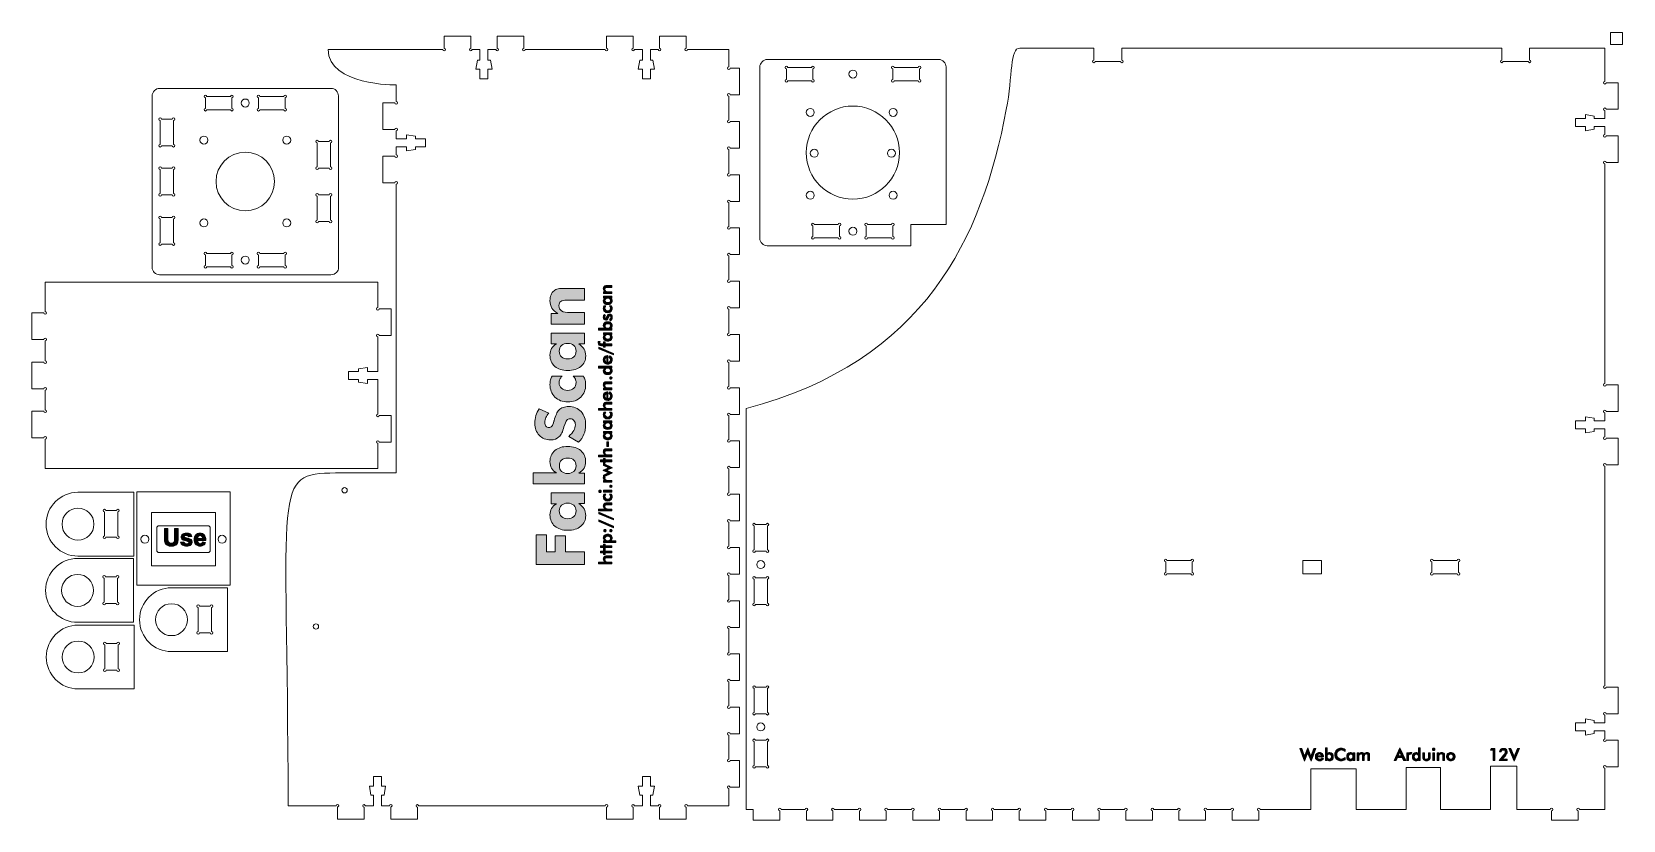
# Model space of a CAD drawing. Header units: inches. Extents: x 1 to 599, y 3 to 299.
import ezdxf

# ---------------------------------------------------------------- set-up
doc = ezdxf.new("R2010")
doc.units = ezdxf.units.IN
doc.header["$MEASUREMENT"] = 0
doc.layers.add('svg2', color=7, linetype='Continuous')

# ---------------------------------------------------------------- blocks, each defined once
blk = doc.blocks.new('block 7')
at = {"layer": 'svg2', "color": 1, "lineweight": 5, "true_color": 0xff0000}
for points, knots in [([(18.13, 126.15), (18.13, 126.15), (39.13, 126.15), (39.13, 126.15), (39.13, 126.15), (39.13, 102.15), (39.13, 102.15), (39.13, 102.15), (18.13, 102.15), (18.13, 102.15), (11.51, 102.15), (6.14, 107.53), (6.14, 114.15), (6.14, 120.78), (11.51, 126.15), (18.13, 126.15)], [0, 0, 0, 0, 1, 1, 1, 2, 2, 2, 3, 3, 3, 4, 4, 4, 5, 5, 5, 5]), ([(12.14, 114.15), (12.14, 117.47), (14.82, 120.15), (18.13, 120.15), (21.45, 120.15), (24.13, 117.47), (24.13, 114.15), (24.13, 110.84), (21.45, 108.15), (18.13, 108.15), (14.82, 108.15), (12.14, 110.84), (12.14, 114.15)], [0, 0, 0, 0, 1, 1, 1, 2, 2, 2, 3, 3, 3, 4, 4, 4, 4])]:
    blk.add_open_spline(points, degree=3, knots=knots, dxfattribs=at)
blk = doc.blocks.new('block 8')
at = {"layer": 'svg2', "color": 1, "lineweight": 5, "true_color": 0xff0000}
for points, knots in [([(17.99, 101.3), (17.99, 101.3), (38.99, 101.3), (38.99, 101.3), (38.99, 101.3), (38.99, 77.3), (38.99, 77.3), (38.99, 77.3), (17.99, 77.3), (17.99, 77.3), (11.37, 77.3), (5.99, 82.67), (5.99, 89.3), (5.99, 95.92), (11.37, 101.3), (17.99, 101.3)], [0, 0, 0, 0, 1, 1, 1, 2, 2, 2, 3, 3, 3, 4, 4, 4, 5, 5, 5, 5]), ([(11.99, 89.3), (11.99, 92.61), (14.68, 95.3), (17.99, 95.3), (21.31, 95.3), (23.99, 92.61), (23.99, 89.3), (23.99, 85.98), (21.31, 83.3), (17.99, 83.3), (14.68, 83.3), (11.99, 85.98), (11.99, 89.3)], [0, 0, 0, 0, 1, 1, 1, 2, 2, 2, 3, 3, 3, 4, 4, 4, 4])]:
    blk.add_open_spline(points, degree=3, knots=knots, dxfattribs=at)
blk = doc.blocks.new('block 9')
at = {"layer": 'svg2', "color": 1, "lineweight": 5, "true_color": 0xff0000}
for points, knots in [([(18.21, 76.27), (18.21, 76.27), (39.21, 76.27), (39.21, 76.27), (39.21, 76.27), (39.21, 52.27), (39.21, 52.27), (39.21, 52.27), (18.21, 52.27), (18.21, 52.27), (11.59, 52.27), (6.21, 57.65), (6.21, 64.27), (6.21, 70.9), (11.59, 76.27), (18.21, 76.27)], [0, 0, 0, 0, 1, 1, 1, 2, 2, 2, 3, 3, 3, 4, 4, 4, 5, 5, 5, 5]), ([(12.21, 64.27), (12.21, 67.59), (14.9, 70.27), (18.21, 70.27), (21.53, 70.27), (24.21, 67.59), (24.21, 64.27), (24.21, 60.96), (21.53, 58.27), (18.21, 58.27), (14.9, 58.27), (12.21, 60.96), (12.21, 64.27)], [0, 0, 0, 0, 1, 1, 1, 2, 2, 2, 3, 3, 3, 4, 4, 4, 4])]:
    blk.add_open_spline(points, degree=3, knots=knots, dxfattribs=at)
blk = doc.blocks.new('block 10')
at = {"layer": 'svg2', "color": 1, "lineweight": 5, "true_color": 0xff0000}
for points, knots in [([(53.27, 90.29), (53.27, 90.29), (74.27, 90.29), (74.27, 90.29), (74.27, 90.29), (74.27, 66.29), (74.27, 66.29), (74.27, 66.29), (53.27, 66.29), (53.27, 66.29), (46.65, 66.29), (41.27, 71.66), (41.27, 78.29), (41.27, 84.92), (46.65, 90.29), (53.27, 90.29)], [0, 0, 0, 0, 1, 1, 1, 2, 2, 2, 3, 3, 3, 4, 4, 4, 5, 5, 5, 5]), ([(47.27, 78.29), (47.27, 81.6), (49.96, 84.29), (53.27, 84.29), (56.59, 84.29), (59.27, 81.6), (59.27, 78.29), (59.27, 74.98), (56.59, 72.29), (53.27, 72.29), (49.96, 72.29), (47.27, 74.98), (47.27, 78.29)], [0, 0, 0, 0, 1, 1, 1, 2, 2, 2, 3, 3, 3, 4, 4, 4, 4])]:
    blk.add_open_spline(points, degree=3, knots=knots, dxfattribs=at)
blk = doc.blocks.new('block 12')
at = {"layer": 'svg2', "true_color": 0x00ff00}
h = blk.add_hatch(color=3, dxfattribs=at)
h.dxf.hatch_style = 2
edge = h.paths.add_edge_path()
edge.add_spline(control_points=[(50.61, 112.48), (50.61, 112.48), (51.92, 112.48), (51.92, 112.48), (51.92, 112.48), (51.92, 108.98), (51.92, 108.98), (51.92, 108.42), (51.93, 108.06), (51.96, 107.9), (52.02, 107.64), (52.15, 107.42), (52.36, 107.26), (52.57, 107.1), (52.86, 107.02), (53.23, 107.02), (53.6, 107.02), (53.88, 107.1), (54.06, 107.25), (54.25, 107.4), (54.37, 107.59), (54.4, 107.81), (54.44, 108.03), (54.46, 108.39), (54.46, 108.9), (54.46, 108.9), (54.46, 112.48), (54.46, 112.48), (54.46, 112.48), (55.77, 112.48), (55.77, 112.48), (55.77, 112.48), (55.77, 109.09), (55.77, 109.09), (55.77, 108.31), (55.73, 107.76), (55.66, 107.44), (55.59, 107.12), (55.46, 106.85), (55.27, 106.63), (55.08, 106.41), (54.83, 106.23), (54.51, 106.1), (54.19, 105.97), (53.78, 105.91), (53.27, 105.91), (52.65, 105.91), (52.18, 105.98), (51.86, 106.12), (51.54, 106.26), (51.29, 106.45), (51.1, 106.68), (50.92, 106.9), (50.8, 107.14), (50.74, 107.39), (50.65, 107.76), (50.61, 108.31), (50.61, 109.03), (50.61, 109.03), (50.61, 112.48), (50.61, 112.48)], knot_values=[0, 0, 0, 0, 1, 1, 1, 2, 2, 2, 3, 3, 3, 4, 4, 4, 5, 5, 5, 6, 6, 6, 7, 7, 7, 8, 8, 8, 9, 9, 9, 10, 10, 10, 11, 11, 11, 12, 12, 12, 13, 13, 13, 14, 14, 14, 15, 15, 15, 16, 16, 16, 17, 17, 17, 18, 18, 18, 19, 19, 19, 20, 20, 20, 20], degree=3, periodic=1)
h = blk.add_hatch(color=3, dxfattribs=at)
h.dxf.hatch_style = 2
edge = h.paths.add_edge_path()
edge.add_spline(control_points=[(56.7, 107.35), (56.7, 107.35), (57.94, 107.54), (57.94, 107.54), (57.99, 107.3), (58.1, 107.12), (58.26, 106.99), (58.42, 106.87), (58.65, 106.81), (58.94, 106.81), (59.26, 106.81), (59.5, 106.86), (59.66, 106.98), (59.77, 107.06), (59.83, 107.17), (59.83, 107.31), (59.83, 107.41), (59.8, 107.48), (59.74, 107.55), (59.68, 107.61), (59.54, 107.66), (59.32, 107.71), (58.33, 107.93), (57.69, 108.13), (57.42, 108.31), (57.05, 108.57), (56.87, 108.92), (56.87, 109.37), (56.87, 109.77), (57.03, 110.11), (57.35, 110.39), (57.67, 110.67), (58.17, 110.81), (58.84, 110.81), (59.48, 110.81), (59.96, 110.7), (60.27, 110.49), (60.58, 110.28), (60.79, 109.98), (60.91, 109.57), (60.91, 109.57), (59.74, 109.35), (59.74, 109.35), (59.69, 109.53), (59.6, 109.67), (59.46, 109.77), (59.32, 109.87), (59.12, 109.91), (58.86, 109.91), (58.54, 109.91), (58.3, 109.87), (58.16, 109.78), (58.07, 109.71), (58.02, 109.63), (58.02, 109.53), (58.02, 109.44), (58.06, 109.36), (58.14, 109.3), (58.25, 109.22), (58.64, 109.1), (59.3, 108.95), (59.96, 108.8), (60.42, 108.62), (60.68, 108.4), (60.94, 108.18), (61.07, 107.87), (61.07, 107.48), (61.07, 107.05), (60.89, 106.68), (60.53, 106.37), (60.17, 106.07), (59.64, 105.91), (58.94, 105.91), (58.3, 105.91), (57.8, 106.04), (57.43, 106.3), (57.05, 106.56), (56.81, 106.91), (56.7, 107.35)], knot_values=[0, 0, 0, 0, 1, 1, 1, 2, 2, 2, 3, 3, 3, 4, 4, 4, 5, 5, 5, 6, 6, 6, 7, 7, 7, 8, 8, 8, 9, 9, 9, 10, 10, 10, 11, 11, 11, 12, 12, 12, 13, 13, 13, 14, 14, 14, 15, 15, 15, 16, 16, 16, 17, 17, 17, 18, 18, 18, 19, 19, 19, 20, 20, 20, 21, 21, 21, 22, 22, 22, 23, 23, 23, 24, 24, 24, 25, 25, 25, 26, 26, 26, 26], degree=3, periodic=1)
h = blk.add_hatch(color=3, dxfattribs=at)
h.dxf.hatch_style = 2
edge = h.paths.add_edge_path()
edge.add_spline(control_points=[(64.87, 107.51), (64.87, 107.51), (66.1, 107.3), (66.1, 107.3), (65.94, 106.85), (65.69, 106.5), (65.35, 106.27), (65.01, 106.03), (64.58, 105.91), (64.07, 105.91), (63.25, 105.91), (62.65, 106.18), (62.26, 106.71), (61.95, 107.14), (61.79, 107.67), (61.79, 108.32), (61.79, 109.1), (62, 109.71), (62.4, 110.15), (62.81, 110.59), (63.32, 110.81), (63.94, 110.81), (64.64, 110.81), (65.19, 110.58), (65.59, 110.12), (65.99, 109.66), (66.19, 108.95), (66.17, 108), (66.17, 108), (63.06, 108), (63.06, 108), (63.07, 107.63), (63.17, 107.35), (63.36, 107.14), (63.56, 106.94), (63.79, 106.84), (64.08, 106.84), (64.27, 106.84), (64.44, 106.89), (64.57, 107), (64.7, 107.1), (64.8, 107.27), (64.87, 107.51)], knot_values=[0, 0, 0, 0, 1, 1, 1, 2, 2, 2, 3, 3, 3, 4, 4, 4, 5, 5, 5, 6, 6, 6, 7, 7, 7, 8, 8, 8, 9, 9, 9, 10, 10, 10, 11, 11, 11, 12, 12, 12, 13, 13, 13, 14, 14, 14, 14], degree=3, periodic=1)
edge = h.paths.add_edge_path()
edge.add_spline(control_points=[(64.94, 108.76), (64.93, 109.12), (64.84, 109.39), (64.66, 109.58), (64.48, 109.76), (64.27, 109.86), (64.02, 109.86), (63.75, 109.86), (63.52, 109.76), (63.35, 109.56), (63.17, 109.36), (63.08, 109.1), (63.09, 108.76), (63.09, 108.76), (64.94, 108.76), (64.94, 108.76)], knot_values=[0, 0, 0, 0, 1, 1, 1, 2, 2, 2, 3, 3, 3, 4, 4, 4, 5, 5, 5, 5], degree=3, periodic=1)
at = {"layer": 'svg2', "lineweight": 0}
for points, knots in [([(50.61, 112.48), (50.61, 112.48), (51.92, 112.48), (51.92, 112.48), (51.92, 112.48), (51.92, 108.98), (51.92, 108.98), (51.92, 108.42), (51.93, 108.06), (51.96, 107.9), (52.02, 107.64), (52.15, 107.42), (52.36, 107.26), (52.57, 107.1), (52.86, 107.02), (53.23, 107.02), (53.6, 107.02), (53.88, 107.1), (54.06, 107.25), (54.25, 107.4), (54.37, 107.59), (54.4, 107.81), (54.44, 108.03), (54.46, 108.39), (54.46, 108.9), (54.46, 108.9), (54.46, 112.48), (54.46, 112.48), (54.46, 112.48), (55.77, 112.48), (55.77, 112.48), (55.77, 112.48), (55.77, 109.09), (55.77, 109.09), (55.77, 108.31), (55.73, 107.76), (55.66, 107.44), (55.59, 107.12), (55.46, 106.85), (55.27, 106.63), (55.08, 106.41), (54.83, 106.23), (54.51, 106.1), (54.19, 105.97), (53.78, 105.91), (53.27, 105.91), (52.65, 105.91), (52.18, 105.98), (51.86, 106.12), (51.54, 106.26), (51.29, 106.45), (51.1, 106.68), (50.92, 106.9), (50.8, 107.14), (50.74, 107.39), (50.65, 107.76), (50.61, 108.31), (50.61, 109.03), (50.61, 109.03), (50.61, 112.48), (50.61, 112.48)], [0, 0, 0, 0, 1, 1, 1, 2, 2, 2, 3, 3, 3, 4, 4, 4, 5, 5, 5, 6, 6, 6, 7, 7, 7, 8, 8, 8, 9, 9, 9, 10, 10, 10, 11, 11, 11, 12, 12, 12, 13, 13, 13, 14, 14, 14, 15, 15, 15, 16, 16, 16, 17, 17, 17, 18, 18, 18, 19, 19, 19, 20, 20, 20, 20]), ([(56.7, 107.35), (56.7, 107.35), (57.94, 107.54), (57.94, 107.54), (57.99, 107.3), (58.1, 107.12), (58.26, 106.99), (58.42, 106.87), (58.65, 106.81), (58.94, 106.81), (59.26, 106.81), (59.5, 106.86), (59.66, 106.98), (59.77, 107.06), (59.83, 107.17), (59.83, 107.31), (59.83, 107.41), (59.8, 107.48), (59.74, 107.55), (59.68, 107.61), (59.54, 107.66), (59.32, 107.71), (58.33, 107.93), (57.69, 108.13), (57.42, 108.31), (57.05, 108.57), (56.87, 108.92), (56.87, 109.37), (56.87, 109.77), (57.03, 110.11), (57.35, 110.39), (57.67, 110.67), (58.17, 110.81), (58.84, 110.81), (59.48, 110.81), (59.96, 110.7), (60.27, 110.49), (60.58, 110.28), (60.79, 109.98), (60.91, 109.57), (60.91, 109.57), (59.74, 109.35), (59.74, 109.35), (59.69, 109.53), (59.6, 109.67), (59.46, 109.77), (59.32, 109.87), (59.12, 109.91), (58.86, 109.91), (58.54, 109.91), (58.3, 109.87), (58.16, 109.78), (58.07, 109.71), (58.02, 109.63), (58.02, 109.53), (58.02, 109.44), (58.06, 109.36), (58.14, 109.3), (58.25, 109.22), (58.64, 109.1), (59.3, 108.95), (59.96, 108.8), (60.42, 108.62), (60.68, 108.4), (60.94, 108.18), (61.07, 107.87), (61.07, 107.48), (61.07, 107.05), (60.89, 106.68), (60.53, 106.37), (60.17, 106.07), (59.64, 105.91), (58.94, 105.91), (58.3, 105.91), (57.8, 106.04), (57.43, 106.3), (57.05, 106.56), (56.81, 106.91), (56.7, 107.35)], [0, 0, 0, 0, 1, 1, 1, 2, 2, 2, 3, 3, 3, 4, 4, 4, 5, 5, 5, 6, 6, 6, 7, 7, 7, 8, 8, 8, 9, 9, 9, 10, 10, 10, 11, 11, 11, 12, 12, 12, 13, 13, 13, 14, 14, 14, 15, 15, 15, 16, 16, 16, 17, 17, 17, 18, 18, 18, 19, 19, 19, 20, 20, 20, 21, 21, 21, 22, 22, 22, 23, 23, 23, 24, 24, 24, 25, 25, 25, 26, 26, 26, 26]), ([(64.87, 107.51), (64.87, 107.51), (66.1, 107.3), (66.1, 107.3), (65.94, 106.85), (65.69, 106.5), (65.35, 106.27), (65.01, 106.03), (64.58, 105.91), (64.07, 105.91), (63.25, 105.91), (62.65, 106.18), (62.26, 106.71), (61.95, 107.14), (61.79, 107.67), (61.79, 108.32), (61.79, 109.1), (62, 109.71), (62.4, 110.15), (62.81, 110.59), (63.32, 110.81), (63.94, 110.81), (64.64, 110.81), (65.19, 110.58), (65.59, 110.12), (65.99, 109.66), (66.19, 108.95), (66.17, 108), (66.17, 108), (63.06, 108), (63.06, 108), (63.07, 107.63), (63.17, 107.35), (63.36, 107.14), (63.56, 106.94), (63.79, 106.84), (64.08, 106.84), (64.27, 106.84), (64.44, 106.89), (64.57, 107), (64.7, 107.1), (64.8, 107.27), (64.87, 107.51)], [0, 0, 0, 0, 1, 1, 1, 2, 2, 2, 3, 3, 3, 4, 4, 4, 5, 5, 5, 6, 6, 6, 7, 7, 7, 8, 8, 8, 9, 9, 9, 10, 10, 10, 11, 11, 11, 12, 12, 12, 13, 13, 13, 14, 14, 14, 14]), ([(64.94, 108.76), (64.93, 109.12), (64.84, 109.39), (64.66, 109.58), (64.48, 109.76), (64.27, 109.86), (64.02, 109.86), (63.75, 109.86), (63.52, 109.76), (63.35, 109.56), (63.17, 109.36), (63.08, 109.1), (63.09, 108.76), (63.09, 108.76), (64.94, 108.76), (64.94, 108.76)], [0, 0, 0, 0, 1, 1, 1, 2, 2, 2, 3, 3, 3, 4, 4, 4, 5, 5, 5, 5])]:
    blk.add_open_spline(points, degree=3, knots=knots, dxfattribs=at)
blk = doc.blocks.new('block 11')
at = {"layer": 'svg2'}
blk.add_blockref('block 12', (0, 0), dxfattribs=at)
blk = doc.blocks.new('block 13')
at = {"layer": 'svg2', "true_color": 0x00ff00}
h = blk.add_hatch(color=3, dxfattribs=at)
h.dxf.hatch_style = 2
edge = h.paths.add_edge_path()
edge.add_spline(control_points=[(477.17, 29.93), (477.17, 29.93), (477.9, 29.93), (477.9, 29.93), (477.9, 29.93), (478.75, 27.63), (478.75, 27.63), (478.81, 27.48), (478.86, 27.35), (478.9, 27.24), (478.93, 27.12), (478.97, 27.02), (479, 26.92), (479.07, 27.16), (479.14, 27.39), (479.22, 27.62), (479.23, 27.65), (479.24, 27.67), (479.24, 27.68), (479.24, 27.68), (480.16, 30.11), (480.16, 30.11), (480.16, 30.11), (481.12, 27.63), (481.12, 27.63), (481.16, 27.52), (481.21, 27.39), (481.25, 27.27), (481.29, 27.15), (481.32, 27.03), (481.36, 26.91), (481.38, 27), (481.41, 27.11), (481.44, 27.22), (481.48, 27.33), (481.52, 27.46), (481.58, 27.62), (481.58, 27.62), (482.43, 29.93), (482.43, 29.93), (482.43, 29.93), (483.17, 29.93), (483.17, 29.93), (483.17, 29.93), (481.41, 25.21), (481.41, 25.21), (481.41, 25.21), (480.37, 27.8), (480.37, 27.8), (480.33, 27.91), (480.29, 28.03), (480.25, 28.13), (480.21, 28.24), (480.18, 28.34), (480.15, 28.43), (480.11, 28.31), (480.08, 28.2), (480.04, 28.09), (480.01, 27.99), (479.97, 27.88), (479.94, 27.79), (479.94, 27.79), (478.92, 25.21), (478.92, 25.21), (478.92, 25.21), (477.17, 29.93), (477.17, 29.93), (477.17, 29.93), (477.17, 29.93), (477.17, 29.93)], knot_values=[0, 0, 0, 0, 1, 1, 1, 2, 2, 2, 3, 3, 3, 4, 4, 4, 5, 5, 5, 6, 6, 6, 7, 7, 7, 8, 8, 8, 9, 9, 9, 10, 10, 10, 11, 11, 11, 12, 12, 12, 13, 13, 13, 14, 14, 14, 15, 15, 15, 16, 16, 16, 17, 17, 17, 18, 18, 18, 19, 19, 19, 20, 20, 20, 21, 21, 21, 22, 22, 22, 23, 23, 23, 23], degree=3, periodic=1)
h = blk.add_hatch(color=3, dxfattribs=at)
h.dxf.hatch_style = 2
edge = h.paths.add_edge_path()
edge.add_spline(control_points=[(487.45, 26.87), (487.45, 26.57), (487.53, 26.33), (487.68, 26.14), (487.83, 25.96), (488.03, 25.86), (488.28, 25.86), (488.53, 25.86), (488.73, 25.95), (488.87, 26.12), (489.01, 26.29), (489.08, 26.53), (489.08, 26.84), (489.08, 27.15), (489, 27.39), (488.86, 27.57), (488.71, 27.74), (488.51, 27.83), (488.26, 27.83), (488, 27.83), (487.8, 27.75), (487.66, 27.58), (487.52, 27.41), (487.45, 27.17), (487.45, 26.87), (487.45, 26.87), (487.45, 26.87), (487.45, 26.87)], knot_values=[0, 0, 0, 0, 1, 1, 1, 2, 2, 2, 3, 3, 3, 4, 4, 4, 5, 5, 5, 6, 6, 6, 7, 7, 7, 8, 8, 8, 9, 9, 9, 9], degree=3, periodic=1)
edge = h.paths.add_edge_path()
edge.add_spline(control_points=[(487.47, 30.19), (487.47, 30.19), (487.47, 27.85), (487.47, 27.85), (487.55, 28.03), (487.67, 28.18), (487.85, 28.28), (488.02, 28.38), (488.23, 28.43), (488.47, 28.43), (488.86, 28.43), (489.17, 28.28), (489.42, 28), (489.66, 27.71), (489.78, 27.33), (489.78, 26.86), (489.78, 26.37), (489.66, 25.98), (489.42, 25.69), (489.18, 25.41), (488.86, 25.27), (488.44, 25.27), (488.23, 25.27), (488.05, 25.31), (487.89, 25.39), (487.73, 25.47), (487.59, 25.6), (487.47, 25.77), (487.47, 25.77), (487.47, 25.39), (487.47, 25.39), (487.47, 25.39), (486.8, 25.39), (486.8, 25.39), (486.8, 25.39), (486.8, 30.19), (486.8, 30.19), (486.8, 30.19), (487.47, 30.19), (487.47, 30.19)], knot_values=[0, 0, 0, 0, 1, 1, 1, 2, 2, 2, 3, 3, 3, 4, 4, 4, 5, 5, 5, 6, 6, 6, 7, 7, 7, 8, 8, 8, 9, 9, 9, 10, 10, 10, 11, 11, 11, 12, 12, 12, 13, 13, 13, 13], degree=3, periodic=1)
h = blk.add_hatch(color=3, dxfattribs=at)
h.dxf.hatch_style = 2
edge = h.paths.add_edge_path()
edge.add_spline(control_points=[(494.19, 28.82), (493.99, 29), (493.76, 29.13), (493.53, 29.22), (493.3, 29.31), (493.05, 29.36), (492.8, 29.36), (492.3, 29.36), (491.9, 29.2), (491.59, 28.88), (491.28, 28.56), (491.12, 28.15), (491.12, 27.64), (491.12, 27.15), (491.27, 26.75), (491.58, 26.43), (491.88, 26.11), (492.26, 25.95), (492.72, 25.95), (492.99, 25.95), (493.25, 26), (493.49, 26.09), (493.73, 26.19), (493.96, 26.33), (494.19, 26.52), (494.19, 26.52), (494.19, 25.69), (494.19, 25.69), (493.99, 25.55), (493.77, 25.44), (493.54, 25.37), (493.31, 25.3), (493.05, 25.27), (492.78, 25.27), (492.43, 25.27), (492.11, 25.32), (491.82, 25.44), (491.52, 25.55), (491.26, 25.72), (491.04, 25.94), (490.82, 26.16), (490.65, 26.41), (490.53, 26.71), (490.41, 27), (490.35, 27.31), (490.35, 27.65), (490.35, 27.98), (490.41, 28.29), (490.53, 28.58), (490.65, 28.88), (490.82, 29.13), (491.05, 29.36), (491.27, 29.58), (491.53, 29.75), (491.82, 29.86), (492.11, 29.98), (492.43, 30.04), (492.77, 30.04), (493.03, 30.04), (493.29, 30), (493.53, 29.92), (493.77, 29.84), (494.01, 29.72), (494.23, 29.57), (494.23, 29.57), (494.19, 28.82), (494.19, 28.82), (494.19, 28.82), (494.19, 28.82), (494.19, 28.82)], knot_values=[0, 0, 0, 0, 1, 1, 1, 2, 2, 2, 3, 3, 3, 4, 4, 4, 5, 5, 5, 6, 6, 6, 7, 7, 7, 8, 8, 8, 9, 9, 9, 10, 10, 10, 11, 11, 11, 12, 12, 12, 13, 13, 13, 14, 14, 14, 15, 15, 15, 16, 16, 16, 17, 17, 17, 18, 18, 18, 19, 19, 19, 20, 20, 20, 21, 21, 21, 22, 22, 22, 23, 23, 23, 23], degree=3, periodic=1)
h = blk.add_hatch(color=3, dxfattribs=at)
h.dxf.hatch_style = 2
edge = h.paths.add_edge_path()
edge.add_spline(control_points=[(514.16, 27.17), (514.16, 27.17), (515.43, 27.17), (515.43, 27.17), (515.43, 27.17), (514.96, 28.2), (514.96, 28.2), (514.94, 28.27), (514.91, 28.35), (514.88, 28.43), (514.85, 28.52), (514.82, 28.61), (514.79, 28.72), (514.77, 28.62), (514.74, 28.53), (514.71, 28.44), (514.69, 28.36), (514.66, 28.28), (514.63, 28.2), (514.63, 28.2), (514.16, 27.17), (514.16, 27.17), (514.16, 27.17), (514.16, 27.17), (514.16, 27.17)], knot_values=[0, 0, 0, 0, 1, 1, 1, 2, 2, 2, 3, 3, 3, 4, 4, 4, 5, 5, 5, 6, 6, 6, 7, 7, 7, 8, 8, 8, 8], degree=3, periodic=1)
h.paths.add_polyline_path([(516.2, 25.39), (515.69, 26.56), (513.89, 26.56), (513.37, 25.39), (512.59, 25.39), (514.79, 30.11), (516.98, 25.39)])
h = blk.add_hatch(color=3, dxfattribs=at)
h.dxf.hatch_style = 2
edge = h.paths.add_edge_path()
edge.add_spline(control_points=[(521.8, 26.87), (521.8, 27.17), (521.73, 27.41), (521.59, 27.58), (521.45, 27.75), (521.25, 27.83), (521, 27.83), (520.74, 27.83), (520.54, 27.74), (520.4, 27.57), (520.25, 27.39), (520.18, 27.15), (520.18, 26.84), (520.18, 26.53), (520.25, 26.29), (520.39, 26.12), (520.53, 25.95), (520.73, 25.86), (520.99, 25.86), (521.23, 25.86), (521.43, 25.96), (521.58, 26.14), (521.73, 26.32), (521.8, 26.56), (521.8, 26.87), (521.8, 26.87), (521.8, 26.87), (521.8, 26.87)], knot_values=[0, 0, 0, 0, 1, 1, 1, 2, 2, 2, 3, 3, 3, 4, 4, 4, 5, 5, 5, 6, 6, 6, 7, 7, 7, 8, 8, 8, 9, 9, 9, 9], degree=3, periodic=1)
edge = h.paths.add_edge_path()
edge.add_spline(control_points=[(521.79, 30.19), (521.79, 30.19), (522.46, 30.19), (522.46, 30.19), (522.46, 30.19), (522.46, 25.39), (522.46, 25.39), (522.46, 25.39), (521.79, 25.39), (521.79, 25.39), (521.79, 25.39), (521.79, 25.77), (521.79, 25.77), (521.67, 25.6), (521.53, 25.47), (521.37, 25.39), (521.21, 25.31), (521.02, 25.27), (520.81, 25.27), (520.4, 25.27), (520.07, 25.41), (519.83, 25.69), (519.6, 25.98), (519.48, 26.37), (519.48, 26.86), (519.48, 27.33), (519.6, 27.71), (519.84, 28), (520.09, 28.28), (520.4, 28.43), (520.8, 28.43), (521.04, 28.43), (521.24, 28.38), (521.41, 28.28), (521.58, 28.18), (521.71, 28.03), (521.79, 27.85), (521.79, 27.85), (521.79, 30.19), (521.79, 30.19)], knot_values=[0, 0, 0, 0, 1, 1, 1, 2, 2, 2, 3, 3, 3, 4, 4, 4, 5, 5, 5, 6, 6, 6, 7, 7, 7, 8, 8, 8, 9, 9, 9, 10, 10, 10, 11, 11, 11, 12, 12, 12, 13, 13, 13, 13], degree=3, periodic=1)
h = blk.add_hatch(color=3, dxfattribs=at)
h.dxf.hatch_style = 2
edge = h.paths.add_edge_path()
edge.add_spline(control_points=[(527.06, 29.6), (527.06, 29.71), (527.11, 29.81), (527.19, 29.89), (527.27, 29.98), (527.37, 30.02), (527.49, 30.02), (527.61, 30.02), (527.71, 29.98), (527.79, 29.9), (527.87, 29.82), (527.91, 29.72), (527.91, 29.6), (527.91, 29.48), (527.87, 29.38), (527.79, 29.3), (527.71, 29.21), (527.61, 29.17), (527.49, 29.17), (527.37, 29.17), (527.27, 29.22), (527.19, 29.3), (527.11, 29.38), (527.06, 29.48), (527.06, 29.6), (527.06, 29.6), (527.06, 29.6), (527.06, 29.6)], knot_values=[0, 0, 0, 0, 1, 1, 1, 2, 2, 2, 3, 3, 3, 4, 4, 4, 5, 5, 5, 6, 6, 6, 7, 7, 7, 8, 8, 8, 9, 9, 9, 9], degree=3, periodic=1)
h.paths.add_polyline_path([(527.15, 25.39), (527.15, 28.33), (527.83, 28.33), (527.83, 25.39)])
h = blk.add_hatch(color=3, dxfattribs=at)
h.dxf.hatch_style = 2
edge = h.paths.add_edge_path()
edge.add_spline(control_points=[(555.14, 25.96), (555.14, 25.96), (555.14, 25.37), (555.14, 25.37), (555.14, 25.37), (552.09, 25.37), (552.09, 25.37), (552.09, 25.37), (553.79, 27.41), (553.79, 27.41), (554, 27.66), (554.16, 27.88), (554.25, 28.08), (554.35, 28.27), (554.4, 28.44), (554.4, 28.6), (554.4, 28.82), (554.33, 29), (554.2, 29.13), (554.07, 29.26), (553.88, 29.32), (553.65, 29.32), (553.44, 29.32), (553.27, 29.26), (553.14, 29.13), (553.01, 29), (552.93, 28.83), (552.91, 28.62), (552.91, 28.62), (552.2, 28.62), (552.2, 28.62), (552.2, 29.03), (552.34, 29.35), (552.61, 29.6), (552.89, 29.84), (553.25, 29.96), (553.71, 29.96), (554.15, 29.96), (554.5, 29.85), (554.75, 29.62), (555, 29.4), (555.13, 29.09), (555.13, 28.7), (555.13, 28.42), (555.06, 28.15), (554.91, 27.86), (554.77, 27.58), (554.46, 27.17), (553.99, 26.63), (553.99, 26.63), (553.41, 25.96), (553.41, 25.96), (553.41, 25.96), (555.14, 25.96), (555.14, 25.96), (555.14, 25.96), (555.14, 25.96), (555.14, 25.96)], knot_values=[0, 0, 0, 0, 1, 1, 1, 2, 2, 2, 3, 3, 3, 4, 4, 4, 5, 5, 5, 6, 6, 6, 7, 7, 7, 8, 8, 8, 9, 9, 9, 10, 10, 10, 11, 11, 11, 12, 12, 12, 13, 13, 13, 14, 14, 14, 15, 15, 15, 16, 16, 16, 17, 17, 17, 18, 18, 18, 19, 19, 19, 19], degree=3, periodic=1)
h = blk.add_hatch(color=3, dxfattribs=at)
h.dxf.hatch_style = 2
edge = h.paths.add_edge_path()
edge.add_spline(control_points=[(557.76, 25.2), (557.76, 25.2), (555.73, 29.91), (555.73, 29.91), (555.73, 29.91), (556.5, 29.91), (556.5, 29.91), (556.5, 29.91), (557.52, 27.5), (557.52, 27.5), (557.58, 27.35), (557.63, 27.23), (557.67, 27.11), (557.71, 26.99), (557.74, 26.87), (557.76, 26.77), (557.79, 26.88), (557.82, 27), (557.86, 27.12), (557.9, 27.24), (557.95, 27.37), (558.01, 27.5), (558.01, 27.5), (559.02, 29.91), (559.02, 29.91), (559.02, 29.91), (559.78, 29.91), (559.78, 29.91), (559.78, 29.91), (557.76, 25.2), (557.76, 25.2), (557.76, 25.2), (557.76, 25.2), (557.76, 25.2)], knot_values=[0, 0, 0, 0, 1, 1, 1, 2, 2, 2, 3, 3, 3, 4, 4, 4, 5, 5, 5, 6, 6, 6, 7, 7, 7, 8, 8, 8, 9, 9, 9, 10, 10, 10, 11, 11, 11, 11], degree=3, periodic=1)
h = blk.add_hatch(color=3, dxfattribs=at)
h.dxf.hatch_style = 2
edge = h.paths.add_edge_path()
edge.add_spline(control_points=[(486.1, 26.76), (486.1, 26.76), (483.75, 26.76), (483.75, 26.76), (483.76, 26.48), (483.85, 26.27), (483.99, 26.11), (484.14, 25.96), (484.33, 25.88), (484.58, 25.88), (484.8, 25.88), (484.98, 25.93), (485.12, 26.02), (485.27, 26.11), (485.39, 26.26), (485.5, 26.46), (485.5, 26.46), (486.07, 26.14), (486.07, 26.14), (485.9, 25.85), (485.7, 25.63), (485.45, 25.48), (485.21, 25.34), (484.92, 25.27), (484.59, 25.27), (484.12, 25.27), (483.75, 25.41), (483.47, 25.7), (483.19, 25.99), (483.05, 26.37), (483.05, 26.85), (483.05, 27.31), (483.19, 27.69), (483.48, 27.98), (483.77, 28.28), (484.14, 28.43), (484.59, 28.43), (485.07, 28.43), (485.44, 28.29), (485.7, 28.02), (485.97, 27.75), (486.1, 27.37), (486.1, 26.88), (486.1, 26.88), (486.1, 26.76), (486.1, 26.76), (486.1, 26.76), (486.1, 26.76), (486.1, 26.76)], knot_values=[0, 0, 0, 0, 1, 1, 1, 2, 2, 2, 3, 3, 3, 4, 4, 4, 5, 5, 5, 6, 6, 6, 7, 7, 7, 8, 8, 8, 9, 9, 9, 10, 10, 10, 11, 11, 11, 12, 12, 12, 13, 13, 13, 14, 14, 14, 15, 15, 15, 16, 16, 16, 16], degree=3, periodic=1)
edge = h.paths.add_edge_path()
edge.add_spline(control_points=[(485.4, 27.21), (485.37, 27.42), (485.29, 27.58), (485.16, 27.69), (485.02, 27.8), (484.84, 27.86), (484.61, 27.86), (484.38, 27.86), (484.21, 27.8), (484.07, 27.7), (483.94, 27.59), (483.84, 27.43), (483.79, 27.21), (483.79, 27.21), (485.4, 27.21), (485.4, 27.21), (485.4, 27.21), (485.4, 27.21), (485.4, 27.21)], knot_values=[0, 0, 0, 0, 1, 1, 1, 2, 2, 2, 3, 3, 3, 4, 4, 4, 5, 5, 5, 6, 6, 6, 6], degree=3, periodic=1)
h = blk.add_hatch(color=3, dxfattribs=at)
h.dxf.hatch_style = 2
edge = h.paths.add_edge_path()
edge.add_spline(control_points=[(497.82, 25.39), (497.82, 25.39), (497.14, 25.39), (497.14, 25.39), (497.14, 25.39), (497.14, 25.77), (497.14, 25.77), (497.02, 25.6), (496.88, 25.47), (496.72, 25.39), (496.56, 25.31), (496.38, 25.27), (496.17, 25.27), (495.76, 25.27), (495.43, 25.41), (495.19, 25.69), (494.95, 25.98), (494.84, 26.37), (494.84, 26.86), (494.84, 27.33), (494.96, 27.71), (495.2, 28), (495.44, 28.28), (495.76, 28.43), (496.16, 28.43), (496.39, 28.43), (496.6, 28.38), (496.77, 28.28), (496.94, 28.18), (497.07, 28.03), (497.14, 27.85), (497.14, 27.85), (497.14, 28.33), (497.14, 28.33), (497.14, 28.33), (497.82, 28.33), (497.82, 28.33), (497.82, 28.33), (497.82, 25.39), (497.82, 25.39)], knot_values=[0, 0, 0, 0, 1, 1, 1, 2, 2, 2, 3, 3, 3, 4, 4, 4, 5, 5, 5, 6, 6, 6, 7, 7, 7, 8, 8, 8, 9, 9, 9, 10, 10, 10, 11, 11, 11, 12, 12, 12, 13, 13, 13, 13], degree=3, periodic=1)
edge = h.paths.add_edge_path()
edge.add_spline(control_points=[(497.16, 26.87), (497.16, 27.17), (497.09, 27.41), (496.95, 27.58), (496.81, 27.75), (496.61, 27.83), (496.36, 27.83), (496.1, 27.83), (495.9, 27.74), (495.76, 27.57), (495.61, 27.39), (495.54, 27.15), (495.54, 26.84), (495.54, 26.53), (495.61, 26.29), (495.75, 26.12), (495.89, 25.95), (496.09, 25.86), (496.34, 25.86), (496.59, 25.86), (496.78, 25.96), (496.93, 26.14), (497.09, 26.32), (497.16, 26.57), (497.16, 26.87), (497.16, 26.87), (497.16, 26.87), (497.16, 26.87)], knot_values=[0, 0, 0, 0, 1, 1, 1, 2, 2, 2, 3, 3, 3, 4, 4, 4, 5, 5, 5, 6, 6, 6, 7, 7, 7, 8, 8, 8, 9, 9, 9, 9], degree=3, periodic=1)
h = blk.add_hatch(color=3, dxfattribs=at)
h.dxf.hatch_style = 2
edge = h.paths.add_edge_path()
edge.add_spline(control_points=[(499.42, 25.39), (499.42, 25.39), (498.75, 25.39), (498.75, 25.39), (498.75, 25.39), (498.75, 28.33), (498.75, 28.33), (498.75, 28.33), (499.38, 28.33), (499.38, 28.33), (499.38, 28.33), (499.38, 27.85), (499.38, 27.85), (499.51, 28.05), (499.67, 28.2), (499.84, 28.29), (500.01, 28.39), (500.21, 28.44), (500.44, 28.44), (500.67, 28.44), (500.86, 28.39), (501.01, 28.29), (501.16, 28.19), (501.28, 28.05), (501.35, 27.85), (501.51, 28.05), (501.67, 28.2), (501.85, 28.3), (502.02, 28.39), (502.22, 28.44), (502.45, 28.44), (502.64, 28.44), (502.81, 28.4), (502.95, 28.33), (503.1, 28.26), (503.21, 28.15), (503.29, 28.02), (503.33, 27.95), (503.36, 27.88), (503.37, 27.79), (503.39, 27.7), (503.4, 27.57), (503.4, 27.41), (503.4, 27.41), (503.4, 27.17), (503.4, 27.17), (503.4, 27.17), (503.4, 25.39), (503.4, 25.39), (503.4, 25.39), (502.73, 25.39), (502.73, 25.39), (502.73, 25.39), (502.73, 26.9), (502.73, 26.9), (502.73, 27.29), (502.69, 27.55), (502.6, 27.68), (502.52, 27.8), (502.37, 27.86), (502.15, 27.86), (501.89, 27.86), (501.7, 27.78), (501.59, 27.61), (501.48, 27.44), (501.42, 27.15), (501.42, 26.73), (501.42, 26.73), (501.42, 25.39), (501.42, 25.39), (501.42, 25.39), (500.74, 25.39), (500.74, 25.39), (500.74, 25.39), (500.74, 26.9), (500.74, 26.9), (500.74, 27.26), (500.7, 27.51), (500.61, 27.65), (500.52, 27.79), (500.37, 27.86), (500.15, 27.86), (500.02, 27.86), (499.9, 27.83), (499.79, 27.77), (499.68, 27.71), (499.6, 27.63), (499.53, 27.53), (499.49, 27.46), (499.46, 27.37), (499.44, 27.27), (499.43, 27.18), (499.42, 26.99), (499.42, 26.73), (499.42, 26.73), (499.42, 25.39), (499.42, 25.39), (499.42, 25.39), (499.42, 25.39), (499.42, 25.39)], knot_values=[0, 0, 0, 0, 1, 1, 1, 2, 2, 2, 3, 3, 3, 4, 4, 4, 5, 5, 5, 6, 6, 6, 7, 7, 7, 8, 8, 8, 9, 9, 9, 10, 10, 10, 11, 11, 11, 12, 12, 12, 13, 13, 13, 14, 14, 14, 15, 15, 15, 16, 16, 16, 17, 17, 17, 18, 18, 18, 19, 19, 19, 20, 20, 20, 21, 21, 21, 22, 22, 22, 23, 23, 23, 24, 24, 24, 25, 25, 25, 26, 26, 26, 27, 27, 27, 28, 28, 28, 29, 29, 29, 30, 30, 30, 31, 31, 31, 32, 32, 32, 33, 33, 33, 33], degree=3, periodic=1)
h = blk.add_hatch(color=3, dxfattribs=at)
h.dxf.hatch_style = 2
edge = h.paths.add_edge_path()
edge.add_spline(control_points=[(518.03, 27.86), (518.1, 28.05), (518.2, 28.2), (518.32, 28.29), (518.43, 28.38), (518.58, 28.43), (518.76, 28.43), (518.85, 28.43), (518.95, 28.42), (519.04, 28.39), (519.13, 28.37), (519.22, 28.34), (519.31, 28.3), (519.31, 28.3), (519.07, 27.72), (519.07, 27.72), (519.01, 27.77), (518.95, 27.8), (518.88, 27.82), (518.81, 27.84), (518.74, 27.85), (518.65, 27.85), (518.43, 27.85), (518.27, 27.76), (518.17, 27.58), (518.08, 27.4), (518.03, 27.1), (518.03, 26.68), (518.03, 26.68), (518.03, 25.39), (518.03, 25.39), (518.03, 25.39), (517.36, 25.39), (517.36, 25.39), (517.36, 25.39), (517.36, 28.33), (517.36, 28.33), (517.36, 28.33), (518.03, 28.33), (518.03, 28.33), (518.03, 28.33), (518.03, 27.86), (518.03, 27.86), (518.03, 27.86), (518.03, 27.86), (518.03, 27.86)], knot_values=[0, 0, 0, 0, 1, 1, 1, 2, 2, 2, 3, 3, 3, 4, 4, 4, 5, 5, 5, 6, 6, 6, 7, 7, 7, 8, 8, 8, 9, 9, 9, 10, 10, 10, 11, 11, 11, 12, 12, 12, 13, 13, 13, 14, 14, 14, 15, 15, 15, 15], degree=3, periodic=1)
h = blk.add_hatch(color=3, dxfattribs=at)
h.dxf.hatch_style = 2
edge = h.paths.add_edge_path()
edge.add_spline(control_points=[(524.04, 28.33), (524.04, 28.33), (524.04, 26.67), (524.04, 26.67), (524.04, 26.39), (524.1, 26.18), (524.22, 26.06), (524.34, 25.93), (524.53, 25.87), (524.79, 25.87), (525.06, 25.87), (525.25, 25.93), (525.36, 26.06), (525.48, 26.18), (525.54, 26.39), (525.54, 26.67), (525.54, 26.67), (525.54, 28.33), (525.54, 28.33), (525.54, 28.33), (526.21, 28.33), (526.21, 28.33), (526.21, 28.33), (526.21, 26.87), (526.21, 26.87), (526.21, 26.31), (526.1, 25.9), (525.88, 25.65), (525.65, 25.39), (525.29, 25.27), (524.8, 25.27), (524.3, 25.27), (523.93, 25.39), (523.71, 25.64), (523.48, 25.9), (523.37, 26.31), (523.37, 26.87), (523.37, 26.87), (523.37, 28.33), (523.37, 28.33), (523.37, 28.33), (524.04, 28.33), (524.04, 28.33)], knot_values=[0, 0, 0, 0, 1, 1, 1, 2, 2, 2, 3, 3, 3, 4, 4, 4, 5, 5, 5, 6, 6, 6, 7, 7, 7, 8, 8, 8, 9, 9, 9, 10, 10, 10, 11, 11, 11, 12, 12, 12, 13, 13, 13, 14, 14, 14, 14], degree=3, periodic=1)
h = blk.add_hatch(color=3, dxfattribs=at)
h.dxf.hatch_style = 2
edge = h.paths.add_edge_path()
edge.add_spline(control_points=[(528.79, 25.39), (528.79, 25.39), (528.79, 28.33), (528.79, 28.33), (528.79, 28.33), (529.42, 28.33), (529.42, 28.33), (529.42, 28.33), (529.42, 27.85), (529.42, 27.85), (529.55, 28.05), (529.71, 28.2), (529.89, 28.29), (530.08, 28.38), (530.3, 28.43), (530.56, 28.43), (530.78, 28.43), (530.96, 28.39), (531.12, 28.32), (531.27, 28.26), (531.39, 28.15), (531.48, 28.02), (531.53, 27.94), (531.57, 27.84), (531.59, 27.73), (531.61, 27.63), (531.62, 27.44), (531.62, 27.17), (531.62, 27.17), (531.62, 25.39), (531.62, 25.39), (531.62, 25.39), (530.94, 25.39), (530.94, 25.39), (530.94, 25.39), (530.94, 26.9), (530.94, 26.9), (530.94, 27.28), (530.9, 27.54), (530.8, 27.67), (530.71, 27.8), (530.54, 27.86), (530.3, 27.86), (530.15, 27.86), (530.01, 27.83), (529.88, 27.77), (529.76, 27.71), (529.66, 27.63), (529.59, 27.53), (529.54, 27.46), (529.51, 27.37), (529.49, 27.25), (529.47, 27.15), (529.46, 26.97), (529.46, 26.73), (529.46, 26.73), (529.46, 25.39), (529.46, 25.39), (529.46, 25.39), (528.79, 25.39), (528.79, 25.39), (528.79, 25.39), (528.79, 25.39), (528.79, 25.39)], knot_values=[0, 0, 0, 0, 1, 1, 1, 2, 2, 2, 3, 3, 3, 4, 4, 4, 5, 5, 5, 6, 6, 6, 7, 7, 7, 8, 8, 8, 9, 9, 9, 10, 10, 10, 11, 11, 11, 12, 12, 12, 13, 13, 13, 14, 14, 14, 15, 15, 15, 16, 16, 16, 17, 17, 17, 18, 18, 18, 19, 19, 19, 20, 20, 20, 21, 21, 21, 21], degree=3, periodic=1)
h = blk.add_hatch(color=3, dxfattribs=at)
h.dxf.hatch_style = 2
edge = h.paths.add_edge_path()
edge.add_spline(control_points=[(534.83, 26.85), (534.83, 27.12), (534.74, 27.35), (534.57, 27.54), (534.39, 27.73), (534.18, 27.82), (533.92, 27.82), (533.67, 27.82), (533.45, 27.73), (533.28, 27.54), (533.1, 27.35), (533.01, 27.12), (533.01, 26.85), (533.01, 26.57), (533.1, 26.34), (533.28, 26.15), (533.45, 25.97), (533.67, 25.87), (533.92, 25.87), (534.17, 25.87), (534.39, 25.97), (534.56, 26.15), (534.74, 26.34), (534.83, 26.57), (534.83, 26.85), (534.83, 26.85), (534.83, 26.85), (534.83, 26.85)], knot_values=[0, 0, 0, 0, 1, 1, 1, 2, 2, 2, 3, 3, 3, 4, 4, 4, 5, 5, 5, 6, 6, 6, 7, 7, 7, 8, 8, 8, 9, 9, 9, 9], degree=3, periodic=1)
edge = h.paths.add_edge_path()
edge.add_spline(control_points=[(532.3, 26.85), (532.3, 27.07), (532.34, 27.27), (532.42, 27.46), (532.51, 27.65), (532.62, 27.82), (532.78, 27.97), (532.93, 28.12), (533.1, 28.23), (533.3, 28.31), (533.49, 28.39), (533.7, 28.43), (533.92, 28.43), (534.14, 28.43), (534.34, 28.39), (534.54, 28.31), (534.74, 28.23), (534.91, 28.12), (535.07, 27.96), (535.22, 27.81), (535.34, 27.64), (535.42, 27.45), (535.5, 27.26), (535.54, 27.06), (535.54, 26.85), (535.54, 26.64), (535.5, 26.43), (535.42, 26.24), (535.34, 26.05), (535.22, 25.88), (535.07, 25.74), (534.91, 25.58), (534.73, 25.47), (534.54, 25.39), (534.34, 25.31), (534.13, 25.27), (533.92, 25.27), (533.7, 25.27), (533.5, 25.31), (533.3, 25.39), (533.1, 25.47), (532.93, 25.58), (532.78, 25.73), (532.62, 25.88), (532.5, 26.06), (532.42, 26.25), (532.34, 26.44), (532.3, 26.64), (532.3, 26.85), (532.3, 26.85), (532.3, 26.85), (532.3, 26.85)], knot_values=[0, 0, 0, 0, 1, 1, 1, 2, 2, 2, 3, 3, 3, 4, 4, 4, 5, 5, 5, 6, 6, 6, 7, 7, 7, 8, 8, 8, 9, 9, 9, 10, 10, 10, 11, 11, 11, 12, 12, 12, 13, 13, 13, 14, 14, 14, 15, 15, 15, 16, 16, 16, 17, 17, 17, 17], degree=3, periodic=1)
h = blk.add_hatch(color=3, dxfattribs=at)
h.dxf.hatch_style = 2
h.paths.add_polyline_path([(550.48, 29.87), (550.48, 25.37), (549.8, 25.37), (549.8, 29.29), (548.86, 29.29), (549.15, 29.87)])
at = {"layer": 'svg2', "lineweight": 0}
for points in [[(516.2, 25.39), (515.69, 26.56), (513.89, 26.56), (513.37, 25.39), (512.59, 25.39), (514.79, 30.11), (516.98, 25.39), (516.2, 25.39)], [(527.15, 25.39), (527.15, 28.33), (527.83, 28.33), (527.83, 25.39), (527.15, 25.39)], [(550.48, 29.87), (550.48, 25.37), (549.8, 25.37), (549.8, 29.29), (548.86, 29.29), (549.15, 29.87), (550.48, 29.87)]]:
    blk.add_lwpolyline(points, dxfattribs=at)
at = {"layer": 'svg2', "color": 1, "lineweight": 5, "true_color": 0xff0000}
for points, knots in [([(271.64, 113.99), (271.64, 114.27), (271.87, 114.49), (272.14, 114.49), (272.42, 114.49), (272.64, 114.27), (272.64, 113.99), (272.64, 113.99), (276.64, 113.99), (276.64, 113.99), (276.64, 114.27), (276.87, 114.49), (277.14, 114.49), (277.42, 114.49), (277.64, 114.27), (277.64, 113.99), (277.64, 113.72), (277.42, 113.49), (277.14, 113.49), (277.14, 113.49), (277.14, 104.49), (277.14, 104.49), (277.42, 104.49), (277.64, 104.27), (277.64, 103.99), (277.64, 103.72), (277.42, 103.49), (277.14, 103.49), (276.87, 103.49), (276.64, 103.72), (276.64, 103.99), (276.64, 103.99), (272.64, 103.99), (272.64, 103.99), (272.64, 103.72), (272.42, 103.49), (272.14, 103.49), (271.87, 103.49), (271.64, 103.72), (271.64, 103.99), (271.64, 104.27), (271.87, 104.49), (272.14, 104.49), (272.14, 104.49), (272.14, 113.49), (272.14, 113.49), (271.87, 113.49), (271.64, 113.72), (271.64, 113.99)], [0, 0, 0, 0, 1, 1, 1, 2, 2, 2, 3, 3, 3, 4, 4, 4, 5, 5, 5, 6, 6, 6, 7, 7, 7, 8, 8, 8, 9, 9, 9, 10, 10, 10, 11, 11, 11, 12, 12, 12, 13, 13, 13, 14, 14, 14, 15, 15, 15, 16, 16, 16, 16]), ([(276.14, 98.99), (276.14, 98.16), (275.47, 97.49), (274.64, 97.49), (273.82, 97.49), (273.14, 98.16), (273.14, 98.99), (273.14, 99.82), (273.82, 100.49), (274.64, 100.49), (275.47, 100.49), (276.14, 99.82), (276.14, 98.99)], [0, 0, 0, 0, 1, 1, 1, 2, 2, 2, 3, 3, 3, 4, 4, 4, 4]), ([(271.64, 93.99), (271.64, 94.27), (271.87, 94.49), (272.14, 94.49), (272.42, 94.49), (272.64, 94.27), (272.64, 93.99), (272.64, 93.99), (276.64, 93.99), (276.64, 93.99), (276.64, 94.27), (276.87, 94.49), (277.14, 94.49), (277.42, 94.49), (277.64, 94.27), (277.64, 93.99), (277.64, 93.72), (277.42, 93.49), (277.14, 93.49), (277.14, 93.49), (277.14, 84.49), (277.14, 84.49), (277.42, 84.49), (277.64, 84.27), (277.64, 83.99), (277.64, 83.72), (277.42, 83.49), (277.14, 83.49), (276.87, 83.49), (276.64, 83.72), (276.64, 83.99), (276.64, 83.99), (272.64, 83.99), (272.64, 83.99), (272.64, 83.72), (272.42, 83.49), (272.14, 83.49), (271.87, 83.49), (271.64, 83.72), (271.64, 83.99), (271.64, 84.27), (271.87, 84.49), (272.14, 84.49), (272.14, 84.49), (272.14, 93.49), (272.14, 93.49), (271.87, 93.49), (271.64, 93.72), (271.64, 93.99)], [0, 0, 0, 0, 1, 1, 1, 2, 2, 2, 3, 3, 3, 4, 4, 4, 5, 5, 5, 6, 6, 6, 7, 7, 7, 8, 8, 8, 9, 9, 9, 10, 10, 10, 11, 11, 11, 12, 12, 12, 13, 13, 13, 14, 14, 14, 15, 15, 15, 16, 16, 16, 16]), ([(271.64, 52.99), (271.64, 53.27), (271.87, 53.49), (272.14, 53.49), (272.42, 53.49), (272.64, 53.27), (272.64, 52.99), (272.64, 52.99), (276.64, 52.99), (276.64, 52.99), (276.64, 53.27), (276.87, 53.49), (277.14, 53.49), (277.42, 53.49), (277.64, 53.27), (277.64, 52.99), (277.64, 52.72), (277.42, 52.49), (277.14, 52.49), (277.14, 52.49), (277.14, 43.49), (277.14, 43.49), (277.42, 43.49), (277.64, 43.27), (277.64, 42.99), (277.64, 42.72), (277.42, 42.49), (277.14, 42.49), (276.87, 42.49), (276.64, 42.72), (276.64, 42.99), (276.64, 42.99), (272.64, 42.99), (272.64, 42.99), (272.64, 42.72), (272.42, 42.49), (272.14, 42.49), (271.87, 42.49), (271.64, 42.72), (271.64, 42.99), (271.64, 43.27), (271.87, 43.49), (272.14, 43.49), (272.14, 43.49), (272.14, 52.49), (272.14, 52.49), (271.87, 52.49), (271.64, 52.72), (271.64, 52.99)], [0, 0, 0, 0, 1, 1, 1, 2, 2, 2, 3, 3, 3, 4, 4, 4, 5, 5, 5, 6, 6, 6, 7, 7, 7, 8, 8, 8, 9, 9, 9, 10, 10, 10, 11, 11, 11, 12, 12, 12, 13, 13, 13, 14, 14, 14, 15, 15, 15, 16, 16, 16, 16]), ([(276.14, 37.99), (276.14, 37.16), (275.47, 36.49), (274.64, 36.49), (273.82, 36.49), (273.14, 37.16), (273.14, 37.99), (273.14, 38.82), (273.82, 39.49), (274.64, 39.49), (275.47, 39.49), (276.14, 38.82), (276.14, 37.99)], [0, 0, 0, 0, 1, 1, 1, 2, 2, 2, 3, 3, 3, 4, 4, 4, 4]), ([(271.64, 32.99), (271.64, 33.27), (271.87, 33.49), (272.14, 33.49), (272.42, 33.49), (272.64, 33.27), (272.64, 32.99), (272.64, 32.99), (276.64, 32.99), (276.64, 32.99), (276.64, 33.27), (276.87, 33.49), (277.14, 33.49), (277.42, 33.49), (277.64, 33.27), (277.64, 32.99), (277.64, 32.72), (277.42, 32.49), (277.14, 32.49), (277.14, 32.49), (277.14, 23.49), (277.14, 23.49), (277.42, 23.49), (277.64, 23.27), (277.64, 22.99), (277.64, 22.72), (277.42, 22.49), (277.14, 22.49), (276.87, 22.49), (276.64, 22.72), (276.64, 22.99), (276.64, 22.99), (272.64, 22.99), (272.64, 22.99), (272.64, 22.72), (272.42, 22.49), (272.14, 22.49), (271.87, 22.49), (271.64, 22.72), (271.64, 22.99), (271.64, 23.27), (271.87, 23.49), (272.14, 23.49), (272.14, 23.49), (272.14, 32.49), (272.14, 32.49), (271.87, 32.49), (271.64, 32.72), (271.64, 32.99)], [0, 0, 0, 0, 1, 1, 1, 2, 2, 2, 3, 3, 3, 4, 4, 4, 5, 5, 5, 6, 6, 6, 7, 7, 7, 8, 8, 8, 9, 9, 9, 10, 10, 10, 11, 11, 11, 12, 12, 12, 13, 13, 13, 14, 14, 14, 15, 15, 15, 16, 16, 16, 16])]:
    blk.add_open_spline(points, degree=3, knots=knots, dxfattribs=at)
at = {"layer": 'svg2', "lineweight": 0}
for points, knots in [([(477.17, 29.93), (477.17, 29.93), (477.9, 29.93), (477.9, 29.93), (477.9, 29.93), (478.75, 27.63), (478.75, 27.63), (478.81, 27.48), (478.86, 27.35), (478.9, 27.24), (478.93, 27.12), (478.97, 27.02), (479, 26.92), (479.07, 27.16), (479.14, 27.39), (479.22, 27.62), (479.23, 27.65), (479.24, 27.67), (479.24, 27.68), (479.24, 27.68), (480.16, 30.11), (480.16, 30.11), (480.16, 30.11), (481.12, 27.63), (481.12, 27.63), (481.16, 27.52), (481.21, 27.39), (481.25, 27.27), (481.29, 27.15), (481.32, 27.03), (481.36, 26.91), (481.38, 27), (481.41, 27.11), (481.44, 27.22), (481.48, 27.33), (481.52, 27.46), (481.58, 27.62), (481.58, 27.62), (482.43, 29.93), (482.43, 29.93), (482.43, 29.93), (483.17, 29.93), (483.17, 29.93), (483.17, 29.93), (481.41, 25.21), (481.41, 25.21), (481.41, 25.21), (480.37, 27.8), (480.37, 27.8), (480.33, 27.91), (480.29, 28.03), (480.25, 28.13), (480.21, 28.24), (480.18, 28.34), (480.15, 28.43), (480.11, 28.31), (480.08, 28.2), (480.04, 28.09), (480.01, 27.99), (479.97, 27.88), (479.94, 27.79), (479.94, 27.79), (478.92, 25.21), (478.92, 25.21), (478.92, 25.21), (477.17, 29.93), (477.17, 29.93), (477.17, 29.93), (477.17, 29.93), (477.17, 29.93)], [0, 0, 0, 0, 1, 1, 1, 2, 2, 2, 3, 3, 3, 4, 4, 4, 5, 5, 5, 6, 6, 6, 7, 7, 7, 8, 8, 8, 9, 9, 9, 10, 10, 10, 11, 11, 11, 12, 12, 12, 13, 13, 13, 14, 14, 14, 15, 15, 15, 16, 16, 16, 17, 17, 17, 18, 18, 18, 19, 19, 19, 20, 20, 20, 21, 21, 21, 22, 22, 22, 23, 23, 23, 23]), ([(487.47, 30.19), (487.47, 30.19), (487.47, 27.85), (487.47, 27.85), (487.55, 28.03), (487.67, 28.18), (487.85, 28.28), (488.02, 28.38), (488.23, 28.43), (488.47, 28.43), (488.86, 28.43), (489.17, 28.28), (489.42, 28), (489.66, 27.71), (489.78, 27.33), (489.78, 26.86), (489.78, 26.37), (489.66, 25.98), (489.42, 25.69), (489.18, 25.41), (488.86, 25.27), (488.44, 25.27), (488.23, 25.27), (488.05, 25.31), (487.89, 25.39), (487.73, 25.47), (487.59, 25.6), (487.47, 25.77), (487.47, 25.77), (487.47, 25.39), (487.47, 25.39), (487.47, 25.39), (486.8, 25.39), (486.8, 25.39), (486.8, 25.39), (486.8, 30.19), (486.8, 30.19), (486.8, 30.19), (487.47, 30.19), (487.47, 30.19)], [0, 0, 0, 0, 1, 1, 1, 2, 2, 2, 3, 3, 3, 4, 4, 4, 5, 5, 5, 6, 6, 6, 7, 7, 7, 8, 8, 8, 9, 9, 9, 10, 10, 10, 11, 11, 11, 12, 12, 12, 13, 13, 13, 13]), ([(494.19, 28.82), (493.99, 29), (493.76, 29.13), (493.53, 29.22), (493.3, 29.31), (493.05, 29.36), (492.8, 29.36), (492.3, 29.36), (491.9, 29.2), (491.59, 28.88), (491.28, 28.56), (491.12, 28.15), (491.12, 27.64), (491.12, 27.15), (491.27, 26.75), (491.58, 26.43), (491.88, 26.11), (492.26, 25.95), (492.72, 25.95), (492.99, 25.95), (493.25, 26), (493.49, 26.09), (493.73, 26.19), (493.96, 26.33), (494.19, 26.52), (494.19, 26.52), (494.19, 25.69), (494.19, 25.69), (493.99, 25.55), (493.77, 25.44), (493.54, 25.37), (493.31, 25.3), (493.05, 25.27), (492.78, 25.27), (492.43, 25.27), (492.11, 25.32), (491.82, 25.44), (491.52, 25.55), (491.26, 25.72), (491.04, 25.94), (490.82, 26.16), (490.65, 26.41), (490.53, 26.71), (490.41, 27), (490.35, 27.31), (490.35, 27.65), (490.35, 27.98), (490.41, 28.29), (490.53, 28.58), (490.65, 28.88), (490.82, 29.13), (491.05, 29.36), (491.27, 29.58), (491.53, 29.75), (491.82, 29.86), (492.11, 29.98), (492.43, 30.04), (492.77, 30.04), (493.03, 30.04), (493.29, 30), (493.53, 29.92), (493.77, 29.84), (494.01, 29.72), (494.23, 29.57), (494.23, 29.57), (494.19, 28.82), (494.19, 28.82), (494.19, 28.82), (494.19, 28.82), (494.19, 28.82)], [0, 0, 0, 0, 1, 1, 1, 2, 2, 2, 3, 3, 3, 4, 4, 4, 5, 5, 5, 6, 6, 6, 7, 7, 7, 8, 8, 8, 9, 9, 9, 10, 10, 10, 11, 11, 11, 12, 12, 12, 13, 13, 13, 14, 14, 14, 15, 15, 15, 16, 16, 16, 17, 17, 17, 18, 18, 18, 19, 19, 19, 20, 20, 20, 21, 21, 21, 22, 22, 22, 23, 23, 23, 23]), ([(521.79, 30.19), (521.79, 30.19), (522.46, 30.19), (522.46, 30.19), (522.46, 30.19), (522.46, 25.39), (522.46, 25.39), (522.46, 25.39), (521.79, 25.39), (521.79, 25.39), (521.79, 25.39), (521.79, 25.77), (521.79, 25.77), (521.67, 25.6), (521.53, 25.47), (521.37, 25.39), (521.21, 25.31), (521.02, 25.27), (520.81, 25.27), (520.4, 25.27), (520.07, 25.41), (519.83, 25.69), (519.6, 25.98), (519.48, 26.37), (519.48, 26.86), (519.48, 27.33), (519.6, 27.71), (519.84, 28), (520.09, 28.28), (520.4, 28.43), (520.8, 28.43), (521.04, 28.43), (521.24, 28.38), (521.41, 28.28), (521.58, 28.18), (521.71, 28.03), (521.79, 27.85), (521.79, 27.85), (521.79, 30.19), (521.79, 30.19)], [0, 0, 0, 0, 1, 1, 1, 2, 2, 2, 3, 3, 3, 4, 4, 4, 5, 5, 5, 6, 6, 6, 7, 7, 7, 8, 8, 8, 9, 9, 9, 10, 10, 10, 11, 11, 11, 12, 12, 12, 13, 13, 13, 13]), ([(527.06, 29.6), (527.06, 29.71), (527.11, 29.81), (527.19, 29.89), (527.27, 29.98), (527.37, 30.02), (527.49, 30.02), (527.61, 30.02), (527.71, 29.98), (527.79, 29.9), (527.87, 29.82), (527.91, 29.72), (527.91, 29.6), (527.91, 29.48), (527.87, 29.38), (527.79, 29.3), (527.71, 29.21), (527.61, 29.17), (527.49, 29.17), (527.37, 29.17), (527.27, 29.22), (527.19, 29.3), (527.11, 29.38), (527.06, 29.48), (527.06, 29.6), (527.06, 29.6), (527.06, 29.6), (527.06, 29.6)], [0, 0, 0, 0, 1, 1, 1, 2, 2, 2, 3, 3, 3, 4, 4, 4, 5, 5, 5, 6, 6, 6, 7, 7, 7, 8, 8, 8, 9, 9, 9, 9]), ([(555.14, 25.96), (555.14, 25.96), (555.14, 25.37), (555.14, 25.37), (555.14, 25.37), (552.09, 25.37), (552.09, 25.37), (552.09, 25.37), (553.79, 27.41), (553.79, 27.41), (554, 27.66), (554.16, 27.88), (554.25, 28.08), (554.35, 28.27), (554.4, 28.44), (554.4, 28.6), (554.4, 28.82), (554.33, 29), (554.2, 29.13), (554.07, 29.26), (553.88, 29.32), (553.65, 29.32), (553.44, 29.32), (553.27, 29.26), (553.14, 29.13), (553.01, 29), (552.93, 28.83), (552.91, 28.62), (552.91, 28.62), (552.2, 28.62), (552.2, 28.62), (552.2, 29.03), (552.34, 29.35), (552.61, 29.6), (552.89, 29.84), (553.25, 29.96), (553.71, 29.96), (554.15, 29.96), (554.5, 29.85), (554.75, 29.62), (555, 29.4), (555.13, 29.09), (555.13, 28.7), (555.13, 28.42), (555.06, 28.15), (554.91, 27.86), (554.77, 27.58), (554.46, 27.17), (553.99, 26.63), (553.99, 26.63), (553.41, 25.96), (553.41, 25.96), (553.41, 25.96), (555.14, 25.96), (555.14, 25.96), (555.14, 25.96), (555.14, 25.96), (555.14, 25.96)], [0, 0, 0, 0, 1, 1, 1, 2, 2, 2, 3, 3, 3, 4, 4, 4, 5, 5, 5, 6, 6, 6, 7, 7, 7, 8, 8, 8, 9, 9, 9, 10, 10, 10, 11, 11, 11, 12, 12, 12, 13, 13, 13, 14, 14, 14, 15, 15, 15, 16, 16, 16, 17, 17, 17, 18, 18, 18, 19, 19, 19, 19]), ([(557.76, 25.2), (557.76, 25.2), (555.73, 29.91), (555.73, 29.91), (555.73, 29.91), (556.5, 29.91), (556.5, 29.91), (556.5, 29.91), (557.52, 27.5), (557.52, 27.5), (557.58, 27.35), (557.63, 27.23), (557.67, 27.11), (557.71, 26.99), (557.74, 26.87), (557.76, 26.77), (557.79, 26.88), (557.82, 27), (557.86, 27.12), (557.9, 27.24), (557.95, 27.37), (558.01, 27.5), (558.01, 27.5), (559.02, 29.91), (559.02, 29.91), (559.02, 29.91), (559.78, 29.91), (559.78, 29.91), (559.78, 29.91), (557.76, 25.2), (557.76, 25.2), (557.76, 25.2), (557.76, 25.2), (557.76, 25.2)], [0, 0, 0, 0, 1, 1, 1, 2, 2, 2, 3, 3, 3, 4, 4, 4, 5, 5, 5, 6, 6, 6, 7, 7, 7, 8, 8, 8, 9, 9, 9, 10, 10, 10, 11, 11, 11, 11]), ([(486.1, 26.76), (486.1, 26.76), (483.75, 26.76), (483.75, 26.76), (483.76, 26.48), (483.85, 26.27), (483.99, 26.11), (484.14, 25.96), (484.33, 25.88), (484.58, 25.88), (484.8, 25.88), (484.98, 25.93), (485.12, 26.02), (485.27, 26.11), (485.39, 26.26), (485.5, 26.46), (485.5, 26.46), (486.07, 26.14), (486.07, 26.14), (485.9, 25.85), (485.7, 25.63), (485.45, 25.48), (485.21, 25.34), (484.92, 25.27), (484.59, 25.27), (484.12, 25.27), (483.75, 25.41), (483.47, 25.7), (483.19, 25.99), (483.05, 26.37), (483.05, 26.85), (483.05, 27.31), (483.19, 27.69), (483.48, 27.98), (483.77, 28.28), (484.14, 28.43), (484.59, 28.43), (485.07, 28.43), (485.44, 28.29), (485.7, 28.02), (485.97, 27.75), (486.1, 27.37), (486.1, 26.88), (486.1, 26.88), (486.1, 26.76), (486.1, 26.76), (486.1, 26.76), (486.1, 26.76), (486.1, 26.76)], [0, 0, 0, 0, 1, 1, 1, 2, 2, 2, 3, 3, 3, 4, 4, 4, 5, 5, 5, 6, 6, 6, 7, 7, 7, 8, 8, 8, 9, 9, 9, 10, 10, 10, 11, 11, 11, 12, 12, 12, 13, 13, 13, 14, 14, 14, 15, 15, 15, 16, 16, 16, 16]), ([(485.4, 27.21), (485.37, 27.42), (485.29, 27.58), (485.16, 27.69), (485.02, 27.8), (484.84, 27.86), (484.61, 27.86), (484.38, 27.86), (484.21, 27.8), (484.07, 27.7), (483.94, 27.59), (483.84, 27.43), (483.79, 27.21), (483.79, 27.21), (485.4, 27.21), (485.4, 27.21), (485.4, 27.21), (485.4, 27.21), (485.4, 27.21)], [0, 0, 0, 0, 1, 1, 1, 2, 2, 2, 3, 3, 3, 4, 4, 4, 5, 5, 5, 6, 6, 6, 6]), ([(487.45, 26.87), (487.45, 26.57), (487.53, 26.33), (487.68, 26.14), (487.83, 25.96), (488.03, 25.86), (488.28, 25.86), (488.53, 25.86), (488.73, 25.95), (488.87, 26.12), (489.01, 26.29), (489.08, 26.53), (489.08, 26.84), (489.08, 27.15), (489, 27.39), (488.86, 27.57), (488.71, 27.74), (488.51, 27.83), (488.26, 27.83), (488, 27.83), (487.8, 27.75), (487.66, 27.58), (487.52, 27.41), (487.45, 27.17), (487.45, 26.87), (487.45, 26.87), (487.45, 26.87), (487.45, 26.87)], [0, 0, 0, 0, 1, 1, 1, 2, 2, 2, 3, 3, 3, 4, 4, 4, 5, 5, 5, 6, 6, 6, 7, 7, 7, 8, 8, 8, 9, 9, 9, 9]), ([(497.82, 25.39), (497.82, 25.39), (497.14, 25.39), (497.14, 25.39), (497.14, 25.39), (497.14, 25.77), (497.14, 25.77), (497.02, 25.6), (496.88, 25.47), (496.72, 25.39), (496.56, 25.31), (496.38, 25.27), (496.17, 25.27), (495.76, 25.27), (495.43, 25.41), (495.19, 25.69), (494.95, 25.98), (494.84, 26.37), (494.84, 26.86), (494.84, 27.33), (494.96, 27.71), (495.2, 28), (495.44, 28.28), (495.76, 28.43), (496.16, 28.43), (496.39, 28.43), (496.6, 28.38), (496.77, 28.28), (496.94, 28.18), (497.07, 28.03), (497.14, 27.85), (497.14, 27.85), (497.14, 28.33), (497.14, 28.33), (497.14, 28.33), (497.82, 28.33), (497.82, 28.33), (497.82, 28.33), (497.82, 25.39), (497.82, 25.39)], [0, 0, 0, 0, 1, 1, 1, 2, 2, 2, 3, 3, 3, 4, 4, 4, 5, 5, 5, 6, 6, 6, 7, 7, 7, 8, 8, 8, 9, 9, 9, 10, 10, 10, 11, 11, 11, 12, 12, 12, 13, 13, 13, 13]), ([(497.16, 26.87), (497.16, 27.17), (497.09, 27.41), (496.95, 27.58), (496.81, 27.75), (496.61, 27.83), (496.36, 27.83), (496.1, 27.83), (495.9, 27.74), (495.76, 27.57), (495.61, 27.39), (495.54, 27.15), (495.54, 26.84), (495.54, 26.53), (495.61, 26.29), (495.75, 26.12), (495.89, 25.95), (496.09, 25.86), (496.34, 25.86), (496.59, 25.86), (496.78, 25.96), (496.93, 26.14), (497.09, 26.32), (497.16, 26.57), (497.16, 26.87), (497.16, 26.87), (497.16, 26.87), (497.16, 26.87)], [0, 0, 0, 0, 1, 1, 1, 2, 2, 2, 3, 3, 3, 4, 4, 4, 5, 5, 5, 6, 6, 6, 7, 7, 7, 8, 8, 8, 9, 9, 9, 9]), ([(499.42, 25.39), (499.42, 25.39), (498.75, 25.39), (498.75, 25.39), (498.75, 25.39), (498.75, 28.33), (498.75, 28.33), (498.75, 28.33), (499.38, 28.33), (499.38, 28.33), (499.38, 28.33), (499.38, 27.85), (499.38, 27.85), (499.51, 28.05), (499.67, 28.2), (499.84, 28.29), (500.01, 28.39), (500.21, 28.44), (500.44, 28.44), (500.67, 28.44), (500.86, 28.39), (501.01, 28.29), (501.16, 28.19), (501.28, 28.05), (501.35, 27.85), (501.51, 28.05), (501.67, 28.2), (501.85, 28.3), (502.02, 28.39), (502.22, 28.44), (502.45, 28.44), (502.64, 28.44), (502.81, 28.4), (502.95, 28.33), (503.1, 28.26), (503.21, 28.15), (503.29, 28.02), (503.33, 27.95), (503.36, 27.88), (503.37, 27.79), (503.39, 27.7), (503.4, 27.57), (503.4, 27.41), (503.4, 27.41), (503.4, 27.17), (503.4, 27.17), (503.4, 27.17), (503.4, 25.39), (503.4, 25.39), (503.4, 25.39), (502.73, 25.39), (502.73, 25.39), (502.73, 25.39), (502.73, 26.9), (502.73, 26.9), (502.73, 27.29), (502.69, 27.55), (502.6, 27.68), (502.52, 27.8), (502.37, 27.86), (502.15, 27.86), (501.89, 27.86), (501.7, 27.78), (501.59, 27.61), (501.48, 27.44), (501.42, 27.15), (501.42, 26.73), (501.42, 26.73), (501.42, 25.39), (501.42, 25.39), (501.42, 25.39), (500.74, 25.39), (500.74, 25.39), (500.74, 25.39), (500.74, 26.9), (500.74, 26.9), (500.74, 27.26), (500.7, 27.51), (500.61, 27.65), (500.52, 27.79), (500.37, 27.86), (500.15, 27.86), (500.02, 27.86), (499.9, 27.83), (499.79, 27.77), (499.68, 27.71), (499.6, 27.63), (499.53, 27.53), (499.49, 27.46), (499.46, 27.37), (499.44, 27.27), (499.43, 27.18), (499.42, 26.99), (499.42, 26.73), (499.42, 26.73), (499.42, 25.39), (499.42, 25.39), (499.42, 25.39), (499.42, 25.39), (499.42, 25.39)], [0, 0, 0, 0, 1, 1, 1, 2, 2, 2, 3, 3, 3, 4, 4, 4, 5, 5, 5, 6, 6, 6, 7, 7, 7, 8, 8, 8, 9, 9, 9, 10, 10, 10, 11, 11, 11, 12, 12, 12, 13, 13, 13, 14, 14, 14, 15, 15, 15, 16, 16, 16, 17, 17, 17, 18, 18, 18, 19, 19, 19, 20, 20, 20, 21, 21, 21, 22, 22, 22, 23, 23, 23, 24, 24, 24, 25, 25, 25, 26, 26, 26, 27, 27, 27, 28, 28, 28, 29, 29, 29, 30, 30, 30, 31, 31, 31, 32, 32, 32, 33, 33, 33, 33]), ([(514.16, 27.17), (514.16, 27.17), (515.43, 27.17), (515.43, 27.17), (515.43, 27.17), (514.96, 28.2), (514.96, 28.2), (514.94, 28.27), (514.91, 28.35), (514.88, 28.43), (514.85, 28.52), (514.82, 28.61), (514.79, 28.72), (514.77, 28.62), (514.74, 28.53), (514.71, 28.44), (514.69, 28.36), (514.66, 28.28), (514.63, 28.2), (514.63, 28.2), (514.16, 27.17), (514.16, 27.17), (514.16, 27.17), (514.16, 27.17), (514.16, 27.17)], [0, 0, 0, 0, 1, 1, 1, 2, 2, 2, 3, 3, 3, 4, 4, 4, 5, 5, 5, 6, 6, 6, 7, 7, 7, 8, 8, 8, 8]), ([(518.03, 27.86), (518.1, 28.05), (518.2, 28.2), (518.32, 28.29), (518.43, 28.38), (518.58, 28.43), (518.76, 28.43), (518.85, 28.43), (518.95, 28.42), (519.04, 28.39), (519.13, 28.37), (519.22, 28.34), (519.31, 28.3), (519.31, 28.3), (519.07, 27.72), (519.07, 27.72), (519.01, 27.77), (518.95, 27.8), (518.88, 27.82), (518.81, 27.84), (518.74, 27.85), (518.65, 27.85), (518.43, 27.85), (518.27, 27.76), (518.17, 27.58), (518.08, 27.4), (518.03, 27.1), (518.03, 26.68), (518.03, 26.68), (518.03, 25.39), (518.03, 25.39), (518.03, 25.39), (517.36, 25.39), (517.36, 25.39), (517.36, 25.39), (517.36, 28.33), (517.36, 28.33), (517.36, 28.33), (518.03, 28.33), (518.03, 28.33), (518.03, 28.33), (518.03, 27.86), (518.03, 27.86), (518.03, 27.86), (518.03, 27.86), (518.03, 27.86)], [0, 0, 0, 0, 1, 1, 1, 2, 2, 2, 3, 3, 3, 4, 4, 4, 5, 5, 5, 6, 6, 6, 7, 7, 7, 8, 8, 8, 9, 9, 9, 10, 10, 10, 11, 11, 11, 12, 12, 12, 13, 13, 13, 14, 14, 14, 15, 15, 15, 15]), ([(521.8, 26.87), (521.8, 27.17), (521.73, 27.41), (521.59, 27.58), (521.45, 27.75), (521.25, 27.83), (521, 27.83), (520.74, 27.83), (520.54, 27.74), (520.4, 27.57), (520.25, 27.39), (520.18, 27.15), (520.18, 26.84), (520.18, 26.53), (520.25, 26.29), (520.39, 26.12), (520.53, 25.95), (520.73, 25.86), (520.99, 25.86), (521.23, 25.86), (521.43, 25.96), (521.58, 26.14), (521.73, 26.32), (521.8, 26.56), (521.8, 26.87), (521.8, 26.87), (521.8, 26.87), (521.8, 26.87)], [0, 0, 0, 0, 1, 1, 1, 2, 2, 2, 3, 3, 3, 4, 4, 4, 5, 5, 5, 6, 6, 6, 7, 7, 7, 8, 8, 8, 9, 9, 9, 9]), ([(524.04, 28.33), (524.04, 28.33), (524.04, 26.67), (524.04, 26.67), (524.04, 26.39), (524.1, 26.18), (524.22, 26.06), (524.34, 25.93), (524.53, 25.87), (524.79, 25.87), (525.06, 25.87), (525.25, 25.93), (525.36, 26.06), (525.48, 26.18), (525.54, 26.39), (525.54, 26.67), (525.54, 26.67), (525.54, 28.33), (525.54, 28.33), (525.54, 28.33), (526.21, 28.33), (526.21, 28.33), (526.21, 28.33), (526.21, 26.87), (526.21, 26.87), (526.21, 26.31), (526.1, 25.9), (525.88, 25.65), (525.65, 25.39), (525.29, 25.27), (524.8, 25.27), (524.3, 25.27), (523.93, 25.39), (523.71, 25.64), (523.48, 25.9), (523.37, 26.31), (523.37, 26.87), (523.37, 26.87), (523.37, 28.33), (523.37, 28.33), (523.37, 28.33), (524.04, 28.33), (524.04, 28.33)], [0, 0, 0, 0, 1, 1, 1, 2, 2, 2, 3, 3, 3, 4, 4, 4, 5, 5, 5, 6, 6, 6, 7, 7, 7, 8, 8, 8, 9, 9, 9, 10, 10, 10, 11, 11, 11, 12, 12, 12, 13, 13, 13, 14, 14, 14, 14]), ([(528.79, 25.39), (528.79, 25.39), (528.79, 28.33), (528.79, 28.33), (528.79, 28.33), (529.42, 28.33), (529.42, 28.33), (529.42, 28.33), (529.42, 27.85), (529.42, 27.85), (529.55, 28.05), (529.71, 28.2), (529.89, 28.29), (530.08, 28.38), (530.3, 28.43), (530.56, 28.43), (530.78, 28.43), (530.96, 28.39), (531.12, 28.32), (531.27, 28.26), (531.39, 28.15), (531.48, 28.02), (531.53, 27.94), (531.57, 27.84), (531.59, 27.73), (531.61, 27.63), (531.62, 27.44), (531.62, 27.17), (531.62, 27.17), (531.62, 25.39), (531.62, 25.39), (531.62, 25.39), (530.94, 25.39), (530.94, 25.39), (530.94, 25.39), (530.94, 26.9), (530.94, 26.9), (530.94, 27.28), (530.9, 27.54), (530.8, 27.67), (530.71, 27.8), (530.54, 27.86), (530.3, 27.86), (530.15, 27.86), (530.01, 27.83), (529.88, 27.77), (529.76, 27.71), (529.66, 27.63), (529.59, 27.53), (529.54, 27.46), (529.51, 27.37), (529.49, 27.25), (529.47, 27.15), (529.46, 26.97), (529.46, 26.73), (529.46, 26.73), (529.46, 25.39), (529.46, 25.39), (529.46, 25.39), (528.79, 25.39), (528.79, 25.39), (528.79, 25.39), (528.79, 25.39), (528.79, 25.39)], [0, 0, 0, 0, 1, 1, 1, 2, 2, 2, 3, 3, 3, 4, 4, 4, 5, 5, 5, 6, 6, 6, 7, 7, 7, 8, 8, 8, 9, 9, 9, 10, 10, 10, 11, 11, 11, 12, 12, 12, 13, 13, 13, 14, 14, 14, 15, 15, 15, 16, 16, 16, 17, 17, 17, 18, 18, 18, 19, 19, 19, 20, 20, 20, 21, 21, 21, 21]), ([(532.3, 26.85), (532.3, 27.07), (532.34, 27.27), (532.42, 27.46), (532.51, 27.65), (532.62, 27.82), (532.78, 27.97), (532.93, 28.12), (533.1, 28.23), (533.3, 28.31), (533.49, 28.39), (533.7, 28.43), (533.92, 28.43), (534.14, 28.43), (534.34, 28.39), (534.54, 28.31), (534.74, 28.23), (534.91, 28.12), (535.07, 27.96), (535.22, 27.81), (535.34, 27.64), (535.42, 27.45), (535.5, 27.26), (535.54, 27.06), (535.54, 26.85), (535.54, 26.64), (535.5, 26.43), (535.42, 26.24), (535.34, 26.05), (535.22, 25.88), (535.07, 25.74), (534.91, 25.58), (534.73, 25.47), (534.54, 25.39), (534.34, 25.31), (534.13, 25.27), (533.92, 25.27), (533.7, 25.27), (533.5, 25.31), (533.3, 25.39), (533.1, 25.47), (532.93, 25.58), (532.78, 25.73), (532.62, 25.88), (532.5, 26.06), (532.42, 26.25), (532.34, 26.44), (532.3, 26.64), (532.3, 26.85), (532.3, 26.85), (532.3, 26.85), (532.3, 26.85)], [0, 0, 0, 0, 1, 1, 1, 2, 2, 2, 3, 3, 3, 4, 4, 4, 5, 5, 5, 6, 6, 6, 7, 7, 7, 8, 8, 8, 9, 9, 9, 10, 10, 10, 11, 11, 11, 12, 12, 12, 13, 13, 13, 14, 14, 14, 15, 15, 15, 16, 16, 16, 17, 17, 17, 17]), ([(534.83, 26.85), (534.83, 27.12), (534.74, 27.35), (534.57, 27.54), (534.39, 27.73), (534.18, 27.82), (533.92, 27.82), (533.67, 27.82), (533.45, 27.73), (533.28, 27.54), (533.1, 27.35), (533.01, 27.12), (533.01, 26.85), (533.01, 26.57), (533.1, 26.34), (533.28, 26.15), (533.45, 25.97), (533.67, 25.87), (533.92, 25.87), (534.17, 25.87), (534.39, 25.97), (534.56, 26.15), (534.74, 26.34), (534.83, 26.57), (534.83, 26.85), (534.83, 26.85), (534.83, 26.85), (534.83, 26.85)], [0, 0, 0, 0, 1, 1, 1, 2, 2, 2, 3, 3, 3, 4, 4, 4, 5, 5, 5, 6, 6, 6, 7, 7, 7, 8, 8, 8, 9, 9, 9, 9])]:
    blk.add_open_spline(points, degree=3, knots=knots, dxfattribs=at)
blk = doc.blocks.new('block 6')
at = {"layer": 'svg2', "color": 1, "lineweight": 5, "true_color": 0xff0000}
for points in [[(40.27, 126.27), (75.27, 126.27), (75.27, 91.27), (40.27, 91.27), (40.27, 126.27)], [(67.29, 103.52), (48.25, 103.52), (47.75, 104.02), (47.75, 113.02), (48.25, 113.52), (67.29, 113.52), (67.79, 113.02), (67.79, 104.02), (67.29, 103.52)], [(485.3, 100.49), (485.3, 95.49), (478.3, 95.49), (478.3, 100.49), (485.3, 100.49)]]:
    blk.add_lwpolyline(points, dxfattribs=at)
at = {"layer": 'svg2', "lineweight": 0}
blk.add_lwpolyline([(45.8, 98.52), (45.8, 118.52), (69.75, 118.52), (69.75, 98.52), (45.8, 98.52)], dxfattribs=at)
at = {"layer": 'svg2', "color": 1, "lineweight": 5, "true_color": 0xff0000}
for points, knots in [([(372, 292.99), (368.22, 292.99), (369.38, 282.85), (366.93, 269.89), (357.82, 221.83), (336.56, 175.41), (269.15, 157.59), (269.15, 157.59), (269.15, 6.99), (269.15, 6.99), (269.15, 6.99), (271.8, 6.99), (271.8, 6.99), (271.8, 5.66), (271.8, 4.33), (271.8, 2.99), (271.8, 2.99), (281.8, 2.99), (281.8, 2.99), (281.8, 2.99), (281.8, 6.49), (281.8, 6.49), (281.52, 6.49), (281.3, 6.72), (281.3, 6.99), (281.3, 7.27), (281.52, 7.49), (281.8, 7.49), (282.07, 7.49), (282.3, 7.27), (282.3, 6.99), (282.3, 6.99), (286.48, 6.99), (286.48, 6.99), (286.48, 6.99), (286.8, 6.99), (286.8, 6.99), (286.8, 6.99), (291.3, 6.99), (291.3, 6.99), (291.3, 7.27), (291.52, 7.49), (291.8, 7.49), (292.07, 7.49), (292.3, 7.27), (292.3, 6.99), (292.3, 6.72), (292.07, 6.49), (291.8, 6.49), (291.8, 6.49), (291.8, 2.99), (291.8, 2.99), (291.8, 2.99), (301.8, 2.99), (301.8, 2.99), (301.8, 2.99), (301.8, 6.49), (301.8, 6.49), (301.52, 6.49), (301.3, 6.72), (301.3, 6.99), (301.3, 7.27), (301.52, 7.49), (301.8, 7.49), (302.07, 7.49), (302.3, 7.27), (302.3, 6.99), (302.3, 6.99), (306.48, 6.99), (306.48, 6.99), (306.48, 6.99), (306.8, 6.99), (306.8, 6.99), (306.8, 6.99), (311.3, 6.99), (311.3, 6.99), (311.3, 7.27), (311.52, 7.49), (311.8, 7.49), (312.07, 7.49), (312.3, 7.27), (312.3, 6.99), (312.3, 6.72), (312.07, 6.49), (311.8, 6.49), (311.8, 6.49), (311.8, 2.99), (311.8, 2.99), (311.8, 2.99), (321.8, 2.99), (321.8, 2.99), (321.8, 2.99), (321.8, 6.49), (321.8, 6.49), (321.52, 6.49), (321.3, 6.72), (321.3, 6.99), (321.3, 7.27), (321.52, 7.49), (321.8, 7.49), (322.07, 7.49), (322.3, 7.27), (322.3, 6.99), (322.3, 6.99), (326.48, 6.99), (326.48, 6.99), (326.48, 6.99), (326.8, 6.99), (326.8, 6.99), (326.8, 6.99), (331.3, 6.99), (331.3, 6.99), (331.3, 7.27), (331.52, 7.49), (331.8, 7.49), (332.07, 7.49), (332.3, 7.27), (332.3, 6.99), (332.3, 6.72), (332.07, 6.49), (331.8, 6.49), (331.8, 6.49), (331.8, 2.99), (331.8, 2.99), (331.8, 2.99), (341.8, 2.99), (341.8, 2.99), (341.8, 2.99), (341.8, 6.49), (341.8, 6.49), (341.52, 6.49), (341.3, 6.72), (341.3, 6.99), (341.3, 7.27), (341.52, 7.49), (341.8, 7.49), (342.07, 7.49), (342.3, 7.27), (342.3, 6.99), (342.3, 6.99), (346.48, 6.99), (346.48, 6.99), (346.48, 6.99), (346.8, 6.99), (346.8, 6.99), (346.8, 6.99), (351.3, 6.99), (351.3, 6.99), (351.3, 7.27), (351.52, 7.49), (351.8, 7.49), (352.07, 7.49), (352.3, 7.27), (352.3, 6.99), (352.3, 6.72), (352.07, 6.49), (351.8, 6.49), (351.8, 6.49), (351.8, 2.99), (351.8, 2.99), (351.8, 2.99), (361.8, 2.99), (361.8, 2.99), (361.8, 2.99), (361.8, 6.49), (361.8, 6.49), (361.52, 6.49), (361.3, 6.72), (361.3, 6.99), (361.3, 7.27), (361.52, 7.49), (361.8, 7.49), (362.07, 7.49), (362.3, 7.27), (362.3, 6.99), (362.3, 6.99), (366.48, 6.99), (366.48, 6.99), (366.48, 6.99), (366.8, 6.99), (366.8, 6.99), (366.8, 6.99), (371.3, 6.99), (371.3, 6.99), (371.3, 7.27), (371.52, 7.49), (371.8, 7.49), (372.07, 7.49), (372.3, 7.27), (372.3, 6.99), (372.3, 6.72), (372.07, 6.49), (371.8, 6.49), (371.8, 6.49), (371.8, 2.99), (371.8, 2.99), (371.8, 2.99), (381.8, 2.99), (381.8, 2.99), (381.8, 2.99), (381.8, 6.49), (381.8, 6.49), (381.52, 6.49), (381.3, 6.72), (381.3, 6.99), (381.3, 7.27), (381.52, 7.49), (381.8, 7.49), (382.07, 7.49), (382.3, 7.27), (382.3, 6.99), (382.3, 6.99), (386.48, 6.99), (386.48, 6.99), (386.48, 6.99), (386.8, 6.99), (386.8, 6.99), (386.8, 6.99), (391.3, 6.99), (391.3, 6.99), (391.3, 7.27), (391.52, 7.49), (391.8, 7.49), (392.07, 7.49), (392.3, 7.27), (392.3, 6.99), (392.3, 6.72), (392.07, 6.49), (391.8, 6.49), (391.8, 6.49), (391.8, 2.99), (391.8, 2.99), (391.8, 2.99), (401.8, 2.99), (401.8, 2.99), (401.8, 2.99), (401.8, 6.49), (401.8, 6.49), (401.52, 6.49), (401.3, 6.72), (401.3, 6.99), (401.3, 7.27), (401.52, 7.49), (401.8, 7.49), (402.07, 7.49), (402.3, 7.27), (402.3, 6.99), (402.3, 6.99), (406.48, 6.99), (406.48, 6.99), (406.48, 6.99), (406.8, 6.99), (406.8, 6.99), (406.8, 6.99), (411.3, 6.99), (411.3, 6.99), (411.3, 7.27), (411.52, 7.49), (411.8, 7.49), (412.07, 7.49), (412.3, 7.27), (412.3, 6.99), (412.3, 6.72), (412.07, 6.49), (411.8, 6.49), (411.8, 6.49), (411.8, 2.99), (411.8, 2.99), (411.8, 2.99), (421.8, 2.99), (421.8, 2.99), (421.8, 2.99), (421.8, 6.49), (421.8, 6.49), (421.52, 6.49), (421.3, 6.72), (421.3, 6.99), (421.3, 7.27), (421.52, 7.49), (421.8, 7.49), (422.07, 7.49), (422.3, 7.27), (422.3, 6.99), (422.3, 6.99), (426.48, 6.99), (426.48, 6.99), (426.48, 6.99), (426.8, 6.99), (426.8, 6.99), (426.8, 6.99), (431.3, 6.99), (431.3, 6.99), (431.3, 7.27), (431.52, 7.49), (431.8, 7.49), (432.07, 7.49), (432.3, 7.27), (432.3, 6.99), (432.3, 6.72), (432.07, 6.49), (431.8, 6.49), (431.8, 6.49), (431.8, 2.99), (431.8, 2.99), (431.8, 2.99), (441.8, 2.99), (441.8, 2.99), (441.8, 2.99), (441.8, 6.49), (441.8, 6.49), (441.52, 6.49), (441.3, 6.72), (441.3, 6.99), (441.3, 7.27), (441.52, 7.49), (441.8, 7.49), (442.07, 7.49), (442.3, 7.27), (442.3, 6.99), (442.3, 6.99), (446.48, 6.99), (446.48, 6.99), (446.48, 6.99), (446.8, 6.99), (446.8, 6.99), (446.8, 6.99), (451.3, 6.99), (451.3, 6.99), (451.3, 7.27), (451.52, 7.49), (451.8, 7.49), (452.07, 7.49), (452.3, 7.27), (452.3, 6.99), (452.3, 6.72), (452.07, 6.49), (451.8, 6.49), (451.8, 6.49), (451.8, 2.99), (451.8, 2.99), (451.8, 2.99), (461.8, 2.99), (461.8, 2.99), (461.8, 2.99), (461.8, 6.49), (461.8, 6.49), (461.52, 6.49), (461.3, 6.72), (461.3, 6.99), (461.3, 7.27), (461.52, 7.49), (461.8, 7.49), (462.07, 7.49), (462.3, 7.27), (462.3, 6.99), (462.3, 6.99), (466.48, 6.99), (466.48, 6.99), (466.48, 6.99), (466.8, 6.99), (466.8, 6.99), (466.8, 6.99), (468.8, 6.99), (468.8, 6.99), (468.8, 6.99), (471.3, 6.99), (471.3, 6.99), (471.3, 6.99), (472.3, 6.99), (472.3, 6.99), (472.3, 6.99), (481.3, 6.99), (481.3, 6.99), (481.3, 6.99), (481.4, 6.99), (481.4, 6.99), (481.4, 6.99), (481.4, 22.29), (481.4, 22.29), (481.4, 22.29), (498.4, 22.29), (498.4, 22.29), (498.4, 22.29), (498.4, 6.99), (498.4, 6.99), (498.4, 6.99), (501.3, 6.99), (501.3, 6.99), (501.3, 6.99), (502.3, 6.99), (502.3, 6.99), (502.3, 6.99), (502.8, 6.99), (502.8, 6.99), (502.8, 6.99), (506.48, 6.99), (506.48, 6.99), (506.48, 6.99), (506.8, 6.99), (506.8, 6.99), (506.8, 6.99), (507.8, 6.99), (507.8, 6.99), (507.8, 6.99), (508.8, 6.99), (508.8, 6.99), (508.8, 6.99), (511.3, 6.99), (511.3, 6.99), (511.3, 6.99), (512.3, 6.99), (512.3, 6.99), (512.3, 6.99), (517.1, 6.99), (517.1, 6.99), (517.1, 6.99), (517.1, 22.72), (517.1, 22.72), (517.1, 22.72), (530.1, 22.72), (530.1, 22.72), (530.1, 22.72), (530.1, 6.99), (530.1, 6.99), (530.1, 6.99), (531.3, 6.99), (531.3, 6.99), (531.3, 6.99), (532.3, 6.99), (532.3, 6.99), (532.3, 6.99), (541.3, 6.99), (541.3, 6.99), (541.3, 6.99), (542.3, 6.99), (542.3, 6.99), (542.3, 6.99), (546.48, 6.99), (546.48, 6.99), (546.48, 6.99), (546.8, 6.99), (546.8, 6.99), (546.8, 6.99), (548.8, 6.99), (548.8, 6.99), (548.8, 6.99), (548.8, 23.22), (548.8, 23.22), (548.8, 23.22), (558.8, 23.22), (558.8, 23.22), (558.8, 23.22), (558.8, 6.99), (558.8, 6.99), (558.8, 6.99), (561.3, 6.99), (561.3, 6.99), (561.3, 6.99), (562.3, 6.99), (562.3, 6.99), (562.3, 6.99), (564.39, 6.99), (564.39, 6.99), (564.39, 6.99), (566.48, 6.99), (566.48, 6.99), (566.48, 6.99), (566.8, 6.99), (566.8, 6.99), (566.8, 6.99), (571.3, 6.99), (571.3, 6.99), (571.3, 7.27), (571.52, 7.49), (571.8, 7.49), (572.07, 7.49), (572.3, 7.27), (572.3, 6.99), (572.3, 6.72), (572.07, 6.49), (571.8, 6.49), (571.8, 6.49), (571.8, 2.99), (571.8, 2.99), (571.8, 2.99), (581.8, 2.99), (581.8, 2.99), (581.8, 2.99), (581.8, 6.49), (581.8, 6.49), (581.52, 6.49), (581.3, 6.72), (581.3, 6.99), (581.3, 7.27), (581.52, 7.49), (581.8, 7.49), (582.07, 7.49), (582.3, 7.27), (582.3, 6.99), (582.3, 6.99), (586.48, 6.99), (586.48, 6.99), (586.48, 6.99), (586.8, 6.99), (586.8, 6.99), (586.8, 6.99), (591.8, 6.99), (591.8, 6.99), (591.8, 6.99), (591.8, 9.99), (591.8, 9.99), (591.8, 9.99), (591.8, 19.99), (591.8, 19.99), (591.8, 19.99), (591.8, 20.99), (591.8, 20.99), (591.8, 20.99), (591.8, 22.49), (591.8, 22.49), (591.52, 22.49), (591.3, 22.72), (591.3, 22.99), (591.3, 23.27), (591.52, 23.49), (591.8, 23.49), (592.07, 23.49), (592.3, 23.27), (592.3, 22.99), (592.3, 22.99), (596.8, 22.99), (596.8, 22.99), (596.8, 22.99), (596.8, 32.99), (596.8, 32.99), (596.8, 32.99), (592.3, 32.99), (592.3, 32.99), (592.3, 32.72), (592.07, 32.49), (591.8, 32.49), (591.52, 32.49), (591.3, 32.72), (591.3, 32.99), (591.3, 33.27), (591.52, 33.49), (591.8, 33.49), (591.8, 33.49), (591.8, 36.49), (591.8, 36.49), (591.8, 36.49), (587.85, 36.49), (587.85, 36.49), (587.85, 36.49), (587.85, 35.53), (587.85, 35.53), (587.85, 35.53), (584.51, 34.96), (584.51, 34.96), (584.51, 34.96), (584.51, 36.49), (584.51, 36.49), (584.51, 36.49), (580.8, 36.49), (580.8, 36.49), (580.8, 36.49), (580.8, 39.49), (580.8, 39.49), (580.8, 39.49), (584.51, 39.49), (584.51, 39.49), (584.51, 39.49), (584.51, 41.02), (584.51, 41.02), (584.51, 41.02), (587.85, 40.46), (587.85, 40.46), (587.85, 40.46), (587.85, 39.49), (587.85, 39.49), (587.85, 39.49), (591.8, 39.49), (591.8, 39.49), (591.8, 39.49), (591.8, 42.49), (591.8, 42.49), (591.52, 42.49), (591.3, 42.72), (591.3, 42.99), (591.3, 43.27), (591.52, 43.49), (591.8, 43.49), (592.07, 43.49), (592.3, 43.27), (592.3, 42.99), (592.3, 42.99), (596.8, 42.99), (596.8, 42.99), (596.8, 42.99), (596.8, 52.99), (596.8, 52.99), (596.8, 52.99), (592.3, 52.99), (592.3, 52.99), (592.3, 52.72), (592.07, 52.49), (591.8, 52.49), (591.52, 52.49), (591.3, 52.72), (591.3, 52.99), (591.3, 53.27), (591.52, 53.49), (591.8, 53.49), (591.8, 53.49), (591.8, 55.99), (591.8, 55.99), (591.8, 55.99), (591.8, 126.99), (591.8, 126.99), (591.8, 126.99), (591.8, 133.49), (591.8, 133.49), (591.8, 133.49), (591.8, 134.49), (591.8, 134.49), (591.8, 134.49), (591.8, 135.99), (591.8, 135.99), (591.52, 135.99), (591.3, 136.22), (591.3, 136.49), (591.3, 136.77), (591.52, 136.99), (591.8, 136.99), (592.07, 136.99), (592.3, 136.77), (592.3, 136.49), (592.3, 136.49), (596.8, 136.49), (596.8, 136.49), (596.8, 136.49), (596.8, 146.49), (596.8, 146.49), (596.8, 146.49), (592.3, 146.49), (592.3, 146.49), (592.3, 146.22), (592.07, 145.99), (591.8, 145.99), (591.52, 145.99), (591.3, 146.22), (591.3, 146.49), (591.3, 146.77), (591.52, 146.99), (591.8, 146.99), (591.8, 146.99), (591.8, 149.99), (591.8, 149.99), (591.8, 149.99), (587.85, 149.99), (587.85, 149.99), (587.85, 149.99), (587.85, 149.02), (587.85, 149.02), (587.85, 149.02), (584.51, 148.46), (584.51, 148.46), (584.51, 148.46), (584.51, 149.99), (584.51, 149.99), (584.51, 149.99), (580.8, 149.99), (580.8, 149.99), (580.8, 149.99), (580.8, 152.99), (580.8, 152.99), (580.8, 152.99), (584.51, 152.99), (584.51, 152.99), (584.51, 152.99), (584.51, 154.52), (584.51, 154.52), (584.51, 154.52), (587.85, 153.96), (587.85, 153.96), (587.85, 153.96), (587.85, 152.99), (587.85, 152.99), (587.85, 152.99), (591.8, 152.99), (591.8, 152.99), (591.8, 152.99), (591.8, 155.99), (591.8, 155.99), (591.52, 155.99), (591.3, 156.22), (591.3, 156.49), (591.3, 156.77), (591.52, 156.99), (591.8, 156.99), (592.07, 156.99), (592.3, 156.77), (592.3, 156.49), (592.3, 156.49), (596.8, 156.49), (596.8, 156.49), (596.8, 156.49), (596.8, 166.49), (596.8, 166.49), (596.8, 166.49), (592.3, 166.49), (592.3, 166.49), (592.3, 166.22), (592.07, 165.99), (591.8, 165.99), (591.52, 165.99), (591.3, 166.22), (591.3, 166.49), (591.3, 166.77), (591.52, 166.99), (591.8, 166.99), (591.8, 166.99), (591.8, 169.49), (591.8, 169.49), (591.8, 169.49), (591.8, 246.99), (591.8, 246.99), (591.8, 246.99), (591.8, 247.99), (591.8, 247.99), (591.8, 247.99), (591.8, 249.49), (591.8, 249.49), (591.52, 249.49), (591.3, 249.72), (591.3, 249.99), (591.3, 250.27), (591.52, 250.49), (591.8, 250.49), (592.07, 250.49), (592.3, 250.27), (592.3, 249.99), (592.3, 249.99), (596.8, 249.99), (596.8, 249.99), (596.8, 249.99), (596.8, 259.99), (596.8, 259.99), (596.8, 259.99), (592.3, 259.99), (592.3, 259.99), (592.3, 259.72), (592.07, 259.49), (591.8, 259.49), (591.52, 259.49), (591.3, 259.72), (591.3, 259.99), (591.3, 260.27), (591.52, 260.49), (591.8, 260.49), (591.8, 260.49), (591.8, 263.49), (591.8, 263.49), (591.8, 263.49), (587.85, 263.49), (587.85, 263.49), (587.85, 263.49), (587.85, 262.53), (587.85, 262.53), (587.85, 262.53), (584.51, 261.96), (584.51, 261.96), (584.51, 261.96), (584.51, 263.49), (584.51, 263.49), (584.51, 263.49), (580.8, 263.49), (580.8, 263.49), (580.8, 263.49), (580.8, 266.49), (580.8, 266.49), (580.8, 266.49), (584.51, 266.49), (584.51, 266.49), (584.51, 266.49), (584.51, 268.03), (584.51, 268.03), (584.51, 268.03), (587.85, 267.46), (587.85, 267.46), (587.85, 267.46), (587.85, 266.49), (587.85, 266.49), (587.85, 266.49), (591.8, 266.49), (591.8, 266.49), (591.8, 266.49), (591.8, 269.49), (591.8, 269.49), (591.52, 269.49), (591.3, 269.72), (591.3, 269.99), (591.3, 270.27), (591.52, 270.49), (591.8, 270.49), (592.07, 270.49), (592.3, 270.27), (592.3, 269.99), (592.3, 269.99), (596.8, 269.99), (596.8, 269.99), (596.8, 269.99), (596.8, 279.99), (596.8, 279.99), (596.8, 279.99), (592.3, 279.99), (592.3, 279.99), (592.3, 279.72), (592.07, 279.49), (591.8, 279.49), (591.52, 279.49), (591.3, 279.72), (591.3, 279.99), (591.3, 280.27), (591.52, 280.49), (591.8, 280.49), (591.8, 280.49), (591.8, 282.99), (591.8, 282.99), (591.8, 282.99), (591.8, 292.99), (591.8, 292.99), (591.8, 292.99), (563.56, 292.99), (563.56, 292.99), (563.56, 292.99), (563.56, 288.49), (563.56, 288.49), (563.83, 288.49), (564.06, 288.27), (564.06, 287.99), (564.06, 287.72), (563.83, 287.49), (563.56, 287.49), (563.28, 287.49), (563.06, 287.72), (563.06, 287.99), (563.06, 287.99), (553.56, 287.99), (553.56, 287.99), (553.56, 287.72), (553.33, 287.49), (553.06, 287.49), (552.78, 287.49), (552.56, 287.72), (552.56, 287.99), (552.56, 288.27), (552.78, 288.49), (553.06, 288.49), (553.06, 288.49), (553.06, 292.99), (553.06, 292.99), (553.06, 292.99), (482.9, 292.99), (482.9, 292.99), (482.9, 292.99), (410.3, 292.99), (410.3, 292.99), (410.3, 292.99), (410.3, 288.49), (410.3, 288.49), (410.57, 288.49), (410.8, 288.27), (410.8, 287.99), (410.8, 287.72), (410.57, 287.49), (410.3, 287.49), (410.02, 287.49), (409.8, 287.72), (409.8, 287.99), (409.8, 287.99), (400.3, 287.99), (400.3, 287.99), (400.3, 287.72), (400.07, 287.49), (399.8, 287.49), (399.52, 287.49), (399.3, 287.72), (399.3, 287.99), (399.3, 288.27), (399.52, 288.49), (399.8, 288.49), (399.8, 288.49), (399.8, 292.99), (399.8, 292.99), (399.8, 292.99), (372, 292.99), (372, 292.99)], [0, 0, 0, 0, 1, 1, 1, 2, 2, 2, 3, 3, 3, 4, 4, 4, 5, 5, 5, 6, 6, 6, 7, 7, 7, 8, 8, 8, 9, 9, 9, 10, 10, 10, 11, 11, 11, 12, 12, 12, 13, 13, 13, 14, 14, 14, 15, 15, 15, 16, 16, 16, 17, 17, 17, 18, 18, 18, 19, 19, 19, 20, 20, 20, 21, 21, 21, 22, 22, 22, 23, 23, 23, 24, 24, 24, 25, 25, 25, 26, 26, 26, 27, 27, 27, 28, 28, 28, 29, 29, 29, 30, 30, 30, 31, 31, 31, 32, 32, 32, 33, 33, 33, 34, 34, 34, 35, 35, 35, 36, 36, 36, 37, 37, 37, 38, 38, 38, 39, 39, 39, 40, 40, 40, 41, 41, 41, 42, 42, 42, 43, 43, 43, 44, 44, 44, 45, 45, 45, 46, 46, 46, 47, 47, 47, 48, 48, 48, 49, 49, 49, 50, 50, 50, 51, 51, 51, 52, 52, 52, 53, 53, 53, 54, 54, 54, 55, 55, 55, 56, 56, 56, 57, 57, 57, 58, 58, 58, 59, 59, 59, 60, 60, 60, 61, 61, 61, 62, 62, 62, 63, 63, 63, 64, 64, 64, 65, 65, 65, 66, 66, 66, 67, 67, 67, 68, 68, 68, 69, 69, 69, 70, 70, 70, 71, 71, 71, 72, 72, 72, 73, 73, 73, 74, 74, 74, 75, 75, 75, 76, 76, 76, 77, 77, 77, 78, 78, 78, 79, 79, 79, 80, 80, 80, 81, 81, 81, 82, 82, 82, 83, 83, 83, 84, 84, 84, 85, 85, 85, 86, 86, 86, 87, 87, 87, 88, 88, 88, 89, 89, 89, 90, 90, 90, 91, 91, 91, 92, 92, 92, 93, 93, 93, 94, 94, 94, 95, 95, 95, 96, 96, 96, 97, 97, 97, 98, 98, 98, 99, 99, 99, 100, 100, 100, 101, 101, 101, 102, 102, 102, 103, 103, 103, 104, 104, 104, 105, 105, 105, 106, 106, 106, 107, 107, 107, 108, 108, 108, 109, 109, 109, 110, 110, 110, 111, 111, 111, 112, 112, 112, 113, 113, 113, 114, 114, 114, 115, 115, 115, 116, 116, 116, 117, 117, 117, 118, 118, 118, 119, 119, 119, 120, 120, 120, 121, 121, 121, 122, 122, 122, 123, 123, 123, 124, 124, 124, 125, 125, 125, 126, 126, 126, 127, 127, 127, 128, 128, 128, 129, 129, 129, 130, 130, 130, 131, 131, 131, 132, 132, 132, 133, 133, 133, 134, 134, 134, 135, 135, 135, 136, 136, 136, 137, 137, 137, 138, 138, 138, 139, 139, 139, 140, 140, 140, 141, 141, 141, 142, 142, 142, 143, 143, 143, 144, 144, 144, 145, 145, 145, 146, 146, 146, 147, 147, 147, 148, 148, 148, 149, 149, 149, 150, 150, 150, 151, 151, 151, 152, 152, 152, 153, 153, 153, 154, 154, 154, 155, 155, 155, 156, 156, 156, 157, 157, 157, 158, 158, 158, 159, 159, 159, 160, 160, 160, 161, 161, 161, 162, 162, 162, 163, 163, 163, 164, 164, 164, 165, 165, 165, 166, 166, 166, 167, 167, 167, 168, 168, 168, 169, 169, 169, 170, 170, 170, 171, 171, 171, 172, 172, 172, 173, 173, 173, 174, 174, 174, 175, 175, 175, 176, 176, 176, 177, 177, 177, 178, 178, 178, 179, 179, 179, 180, 180, 180, 181, 181, 181, 182, 182, 182, 183, 183, 183, 184, 184, 184, 185, 185, 185, 186, 186, 186, 187, 187, 187, 188, 188, 188, 189, 189, 189, 190, 190, 190, 191, 191, 191, 192, 192, 192, 193, 193, 193, 194, 194, 194, 195, 195, 195, 196, 196, 196, 197, 197, 197, 198, 198, 198, 199, 199, 199, 200, 200, 200, 201, 201, 201, 202, 202, 202, 203, 203, 203, 204, 204, 204, 205, 205, 205, 206, 206, 206, 207, 207, 207, 208, 208, 208, 209, 209, 209, 210, 210, 210, 211, 211, 211, 212, 212, 212, 213, 213, 213, 214, 214, 214, 215, 215, 215, 216, 216, 216, 217, 217, 217, 218, 218, 218, 219, 219, 219, 220, 220, 220, 221, 221, 221, 222, 222, 222, 223, 223, 223, 224, 224, 224, 225, 225, 225, 226, 226, 226, 227, 227, 227, 228, 228, 228, 229, 229, 229, 230, 230, 230, 231, 231, 231, 232, 232, 232, 233, 233, 233, 234, 234, 234, 235, 235, 235, 236, 236, 236, 237, 237, 237, 238, 238, 238, 239, 239, 239, 240, 240, 240, 241, 241, 241, 242, 242, 242, 243, 243, 243, 244, 244, 244, 245, 245, 245, 246, 246, 246, 247, 247, 247, 248, 248, 248, 249, 249, 249, 250, 250, 250, 251, 251, 251, 252, 252, 252, 253, 253, 253, 254, 254, 254, 255, 255, 255, 256, 256, 256, 257, 257, 257, 258, 258, 258, 259, 259, 259, 260, 260, 260, 261, 261, 261, 262, 262, 262, 263, 263, 263, 264, 264, 264, 265, 265, 265, 266, 266, 266, 267, 267, 267, 268, 268, 268, 269, 269, 269, 270, 270, 270, 271, 271, 271, 272, 272, 272, 273, 273, 273, 274, 274, 274, 275, 275, 275, 276, 276, 276, 277, 277, 277, 278, 278, 278, 279, 279, 279, 280, 280, 280, 281, 281, 281, 282, 282, 282, 283, 283, 283, 284, 284, 284, 285, 285, 285, 286, 286, 286, 287, 287, 287, 288, 288, 288, 289, 289, 289, 290, 290, 290, 291, 291, 291, 292, 292, 292, 293, 293, 293, 294, 294, 294, 295, 295, 295, 296, 296, 296, 297, 297, 297, 298, 298, 298, 299, 299, 299, 299]), ([(33.63, 109.24), (33.63, 108.96), (33.41, 108.74), (33.13, 108.74), (32.86, 108.74), (32.63, 108.96), (32.63, 109.24), (32.63, 109.24), (28.63, 109.24), (28.63, 109.24), (28.63, 108.96), (28.41, 108.74), (28.13, 108.74), (27.86, 108.74), (27.63, 108.96), (27.63, 109.24), (27.63, 109.51), (27.86, 109.74), (28.13, 109.74), (28.13, 109.74), (28.13, 118.74), (28.13, 118.74), (27.86, 118.74), (27.63, 118.96), (27.63, 119.24), (27.63, 119.51), (27.86, 119.74), (28.13, 119.74), (28.41, 119.74), (28.63, 119.51), (28.63, 119.24), (28.63, 119.24), (32.63, 119.24), (32.63, 119.24), (32.63, 119.51), (32.86, 119.74), (33.13, 119.74), (33.41, 119.74), (33.63, 119.51), (33.63, 119.24), (33.63, 118.96), (33.41, 118.74), (33.13, 118.74), (33.13, 118.74), (33.13, 109.74), (33.13, 109.74), (33.41, 109.74), (33.63, 109.51), (33.63, 109.24)], [0, 0, 0, 0, 1, 1, 1, 2, 2, 2, 3, 3, 3, 4, 4, 4, 5, 5, 5, 6, 6, 6, 7, 7, 7, 8, 8, 8, 9, 9, 9, 10, 10, 10, 11, 11, 11, 12, 12, 12, 13, 13, 13, 14, 14, 14, 15, 15, 15, 16, 16, 16, 16]), ([(43.27, 110.02), (44.1, 110.02), (44.77, 109.35), (44.77, 108.52), (44.77, 107.69), (44.1, 107.02), (43.27, 107.02), (42.44, 107.02), (41.77, 107.69), (41.77, 108.52), (41.77, 109.35), (42.44, 110.02), (43.27, 110.02)], [0, 0, 0, 0, 1, 1, 1, 2, 2, 2, 3, 3, 3, 4, 4, 4, 4]), ([(72.27, 110.02), (73.1, 110.02), (73.77, 109.35), (73.77, 108.52), (73.77, 107.69), (73.1, 107.02), (72.27, 107.02), (71.44, 107.02), (70.77, 107.69), (70.77, 108.52), (70.77, 109.35), (71.44, 110.02), (72.27, 110.02)], [0, 0, 0, 0, 1, 1, 1, 2, 2, 2, 3, 3, 3, 4, 4, 4, 4]), ([(426.8, 94.99), (426.52, 94.99), (426.3, 95.22), (426.3, 95.49), (426.3, 95.77), (426.52, 95.99), (426.8, 95.99), (426.8, 95.99), (426.8, 99.99), (426.8, 99.99), (426.52, 99.99), (426.3, 100.22), (426.3, 100.49), (426.3, 100.77), (426.52, 100.99), (426.8, 100.99), (427.07, 100.99), (427.3, 100.77), (427.3, 100.49), (427.3, 100.49), (436.3, 100.49), (436.3, 100.49), (436.3, 100.77), (436.52, 100.99), (436.8, 100.99), (437.07, 100.99), (437.3, 100.77), (437.3, 100.49), (437.3, 100.22), (437.07, 99.99), (436.8, 99.99), (436.8, 99.99), (436.8, 95.99), (436.8, 95.99), (437.07, 95.99), (437.3, 95.77), (437.3, 95.49), (437.3, 95.22), (437.07, 94.99), (436.8, 94.99), (436.52, 94.99), (436.3, 95.22), (436.3, 95.49), (436.3, 95.49), (427.3, 95.49), (427.3, 95.49), (427.3, 95.22), (427.07, 94.99), (426.8, 94.99)], [0, 0, 0, 0, 1, 1, 1, 2, 2, 2, 3, 3, 3, 4, 4, 4, 5, 5, 5, 6, 6, 6, 7, 7, 7, 8, 8, 8, 9, 9, 9, 10, 10, 10, 11, 11, 11, 12, 12, 12, 13, 13, 13, 14, 14, 14, 15, 15, 15, 16, 16, 16, 16]), ([(526.8, 94.99), (526.52, 94.99), (526.3, 95.22), (526.3, 95.49), (526.3, 95.77), (526.52, 95.99), (526.8, 95.99), (526.8, 95.99), (526.8, 99.99), (526.8, 99.99), (526.52, 99.99), (526.3, 100.22), (526.3, 100.49), (526.3, 100.77), (526.52, 100.99), (526.8, 100.99), (527.07, 100.99), (527.3, 100.77), (527.3, 100.49), (527.3, 100.49), (536.3, 100.49), (536.3, 100.49), (536.3, 100.77), (536.52, 100.99), (536.8, 100.99), (537.07, 100.99), (537.3, 100.77), (537.3, 100.49), (537.3, 100.22), (537.07, 99.99), (536.8, 99.99), (536.8, 99.99), (536.8, 95.99), (536.8, 95.99), (537.07, 95.99), (537.3, 95.77), (537.3, 95.49), (537.3, 95.22), (537.07, 94.99), (536.8, 94.99), (536.52, 94.99), (536.3, 95.22), (536.3, 95.49), (536.3, 95.49), (527.3, 95.49), (527.3, 95.49), (527.3, 95.22), (527.07, 94.99), (526.8, 94.99), (526.8, 94.99), (526.8, 94.99), (526.8, 94.99)], [0, 0, 0, 0, 1, 1, 1, 2, 2, 2, 3, 3, 3, 4, 4, 4, 5, 5, 5, 6, 6, 6, 7, 7, 7, 8, 8, 8, 9, 9, 9, 10, 10, 10, 11, 11, 11, 12, 12, 12, 13, 13, 13, 14, 14, 14, 15, 15, 15, 16, 16, 16, 17, 17, 17, 17]), ([(33.49, 84.38), (33.49, 84.1), (33.27, 83.88), (32.99, 83.88), (32.72, 83.88), (32.49, 84.1), (32.49, 84.38), (32.49, 84.38), (28.49, 84.38), (28.49, 84.38), (28.49, 84.1), (28.27, 83.88), (27.99, 83.88), (27.72, 83.88), (27.49, 84.1), (27.49, 84.38), (27.49, 84.65), (27.72, 84.88), (27.99, 84.88), (27.99, 84.88), (27.99, 93.88), (27.99, 93.88), (27.72, 93.88), (27.49, 94.1), (27.49, 94.38), (27.49, 94.65), (27.72, 94.88), (27.99, 94.88), (28.27, 94.88), (28.49, 94.65), (28.49, 94.38), (28.49, 94.38), (32.49, 94.38), (32.49, 94.38), (32.49, 94.65), (32.72, 94.88), (32.99, 94.88), (33.27, 94.88), (33.49, 94.65), (33.49, 94.38), (33.49, 94.1), (33.27, 93.88), (32.99, 93.88), (32.99, 93.88), (32.99, 84.88), (32.99, 84.88), (33.27, 84.88), (33.49, 84.65), (33.49, 84.38)], [0, 0, 0, 0, 1, 1, 1, 2, 2, 2, 3, 3, 3, 4, 4, 4, 5, 5, 5, 6, 6, 6, 7, 7, 7, 8, 8, 8, 9, 9, 9, 10, 10, 10, 11, 11, 11, 12, 12, 12, 13, 13, 13, 14, 14, 14, 15, 15, 15, 16, 16, 16, 16]), ([(68.77, 73.37), (68.77, 73.1), (68.55, 72.87), (68.27, 72.87), (67.99, 72.87), (67.77, 73.1), (67.77, 73.37), (67.77, 73.37), (63.77, 73.37), (63.77, 73.37), (63.77, 73.1), (63.55, 72.87), (63.27, 72.87), (62.99, 72.87), (62.77, 73.1), (62.77, 73.37), (62.77, 73.65), (62.99, 73.87), (63.27, 73.87), (63.27, 73.87), (63.27, 82.87), (63.27, 82.87), (62.99, 82.87), (62.77, 83.1), (62.77, 83.37), (62.77, 83.65), (62.99, 83.87), (63.27, 83.87), (63.55, 83.87), (63.77, 83.65), (63.77, 83.37), (63.77, 83.37), (67.77, 83.37), (67.77, 83.37), (67.77, 83.65), (67.99, 83.87), (68.27, 83.87), (68.55, 83.87), (68.77, 83.65), (68.77, 83.37), (68.77, 83.1), (68.55, 82.87), (68.27, 82.87), (68.27, 82.87), (68.27, 73.87), (68.27, 73.87), (68.55, 73.87), (68.77, 73.65), (68.77, 73.37)], [0, 0, 0, 0, 1, 1, 1, 2, 2, 2, 3, 3, 3, 4, 4, 4, 5, 5, 5, 6, 6, 6, 7, 7, 7, 8, 8, 8, 9, 9, 9, 10, 10, 10, 11, 11, 11, 12, 12, 12, 13, 13, 13, 14, 14, 14, 15, 15, 15, 16, 16, 16, 16]), ([(33.71, 59.35), (33.71, 59.08), (33.49, 58.85), (33.21, 58.85), (32.93, 58.85), (32.71, 59.08), (32.71, 59.35), (32.71, 59.35), (28.71, 59.35), (28.71, 59.35), (28.71, 59.08), (28.49, 58.85), (28.21, 58.85), (27.93, 58.85), (27.71, 59.08), (27.71, 59.35), (27.71, 59.63), (27.93, 59.86), (28.21, 59.86), (28.21, 59.86), (28.21, 68.86), (28.21, 68.86), (27.93, 68.86), (27.71, 69.08), (27.71, 69.35), (27.71, 69.63), (27.93, 69.85), (28.21, 69.85), (28.49, 69.85), (28.71, 69.63), (28.71, 69.35), (28.71, 69.35), (32.71, 69.35), (32.71, 69.35), (32.71, 69.63), (32.93, 69.85), (33.21, 69.85), (33.49, 69.85), (33.71, 69.63), (33.71, 69.35), (33.71, 69.08), (33.49, 68.86), (33.21, 68.86), (33.21, 68.86), (33.21, 59.86), (33.21, 59.86), (33.49, 59.86), (33.71, 59.63), (33.71, 59.35)], [0, 0, 0, 0, 1, 1, 1, 2, 2, 2, 3, 3, 3, 4, 4, 4, 5, 5, 5, 6, 6, 6, 7, 7, 7, 8, 8, 8, 9, 9, 9, 10, 10, 10, 11, 11, 11, 12, 12, 12, 13, 13, 13, 14, 14, 14, 15, 15, 15, 16, 16, 16, 16])]:
    blk.add_open_spline(points, degree=3, knots=knots, dxfattribs=at)
at = {"layer": 'svg2'}
for name in ['block 7', 'block 13', 'block 11', 'block 8', 'block 10', 'block 9']:
    blk.add_blockref(name, (0, 0), dxfattribs=at)

msp = doc.modelspace()

# ---------------------------------------------------------------- hatches: boundary and pattern name
at = {"layer": 'svg2', "true_color": 0x00ff00}
h = msp.add_hatch(color=3, dxfattribs=at)
h.dxf.hatch_style = 2
edge = h.paths.add_edge_path()
edge.add_spline(control_points=[(218.72, 200.76), (218.72, 200.76), (215.62, 200.76), (215.62, 200.76), (215.62, 200.76), (215.62, 201.43), (215.62, 201.43), (215.62, 201.43), (216.12, 201.43), (216.12, 201.43), (215.91, 201.57), (215.75, 201.74), (215.66, 201.93), (215.56, 202.12), (215.51, 202.35), (215.51, 202.63), (215.51, 202.86), (215.54, 203.06), (215.62, 203.22), (215.69, 203.38), (215.8, 203.51), (215.94, 203.6), (216.03, 203.66), (216.13, 203.7), (216.24, 203.72), (216.35, 203.74), (216.55, 203.76), (216.84, 203.76), (216.84, 203.76), (218.72, 203.76), (218.72, 203.76), (218.72, 203.76), (218.72, 203.04), (218.72, 203.04), (218.72, 203.04), (217.12, 203.04), (217.12, 203.04), (216.72, 203.04), (216.45, 202.99), (216.31, 202.89), (216.18, 202.79), (216.11, 202.61), (216.11, 202.36), (216.11, 202.19), (216.14, 202.05), (216.2, 201.92), (216.26, 201.79), (216.35, 201.69), (216.46, 201.61), (216.53, 201.56), (216.63, 201.52), (216.75, 201.5), (216.86, 201.48), (217.05, 201.47), (217.3, 201.47), (217.3, 201.47), (218.72, 201.47), (218.72, 201.47), (218.72, 201.47), (218.72, 200.76), (218.72, 200.76)], knot_values=[0, 0, 0, 0, 1, 1, 1, 2, 2, 2, 3, 3, 3, 4, 4, 4, 5, 5, 5, 6, 6, 6, 7, 7, 7, 8, 8, 8, 9, 9, 9, 10, 10, 10, 11, 11, 11, 12, 12, 12, 13, 13, 13, 14, 14, 14, 15, 15, 15, 16, 16, 16, 17, 17, 17, 18, 18, 18, 19, 19, 19, 20, 20, 20, 20], degree=3, periodic=1)
h = msp.add_hatch(color=3, dxfattribs=at)
h.dxf.hatch_style = 2
edge = h.paths.add_edge_path()
edge.add_spline(control_points=[(208.4, 189.27), (208.4, 189.27), (195.88, 189.27), (195.88, 189.27), (195.88, 189.27), (195.88, 193.32), (195.88, 193.32), (195.88, 193.32), (198.42, 193.32), (198.42, 193.32), (197.4, 193.9), (196.66, 194.58), (196.19, 195.35), (195.72, 196.12), (195.48, 197.04), (195.48, 198.12), (195.48, 198.92), (195.61, 199.65), (195.87, 200.28), (196.13, 200.91), (196.5, 201.43), (196.99, 201.82), (197.41, 202.15), (197.93, 202.39), (198.53, 202.53), (199.13, 202.67), (200.03, 202.74), (201.23, 202.74), (201.23, 202.74), (208.4, 202.74), (208.4, 202.74), (208.4, 202.74), (208.4, 198.32), (208.4, 198.32), (208.4, 198.32), (201.69, 198.32), (201.69, 198.32), (200.69, 198.32), (199.97, 198.15), (199.51, 197.82), (199.06, 197.5), (198.83, 196.97), (198.83, 196.25), (198.83, 195.33), (199.17, 194.67), (199.84, 194.25), (200.52, 193.82), (201.62, 193.61), (203.14, 193.61), (203.14, 193.61), (208.4, 193.61), (208.4, 193.61), (208.4, 193.61), (208.4, 189.27), (208.4, 189.27)], knot_values=[0, 0, 0, 0, 1, 1, 1, 2, 2, 2, 3, 3, 3, 4, 4, 4, 5, 5, 5, 6, 6, 6, 7, 7, 7, 8, 8, 8, 9, 9, 9, 10, 10, 10, 11, 11, 11, 12, 12, 12, 13, 13, 13, 14, 14, 14, 15, 15, 15, 16, 16, 16, 17, 17, 17, 18, 18, 18, 18], degree=3, periodic=1)
h = msp.add_hatch(color=3, dxfattribs=at)
h.dxf.hatch_style = 2
edge = h.paths.add_edge_path()
edge.add_spline(control_points=[(218.72, 199.78), (218.72, 199.78), (218.72, 199.07), (218.72, 199.07), (218.72, 199.07), (218.32, 199.07), (218.32, 199.07), (218.5, 198.94), (218.63, 198.79), (218.72, 198.62), (218.8, 198.46), (218.85, 198.26), (218.85, 198.04), (218.85, 197.61), (218.7, 197.26), (218.4, 197.01), (218.1, 196.76), (217.69, 196.63), (217.16, 196.63), (216.67, 196.63), (216.27, 196.76), (215.96, 197.02), (215.66, 197.27), (215.51, 197.61), (215.51, 198.02), (215.51, 198.28), (215.56, 198.49), (215.67, 198.67), (215.77, 198.85), (215.92, 198.99), (216.12, 199.07), (216.12, 199.07), (215.62, 199.07), (215.62, 199.07), (215.62, 199.07), (215.62, 199.78), (215.62, 199.78), (215.62, 199.78), (218.72, 199.78), (218.72, 199.78), (218.72, 199.78), (218.72, 199.78), (218.72, 199.78)], knot_values=[0, 0, 0, 0, 1, 1, 1, 2, 2, 2, 3, 3, 3, 4, 4, 4, 5, 5, 5, 6, 6, 6, 7, 7, 7, 8, 8, 8, 9, 9, 9, 10, 10, 10, 11, 11, 11, 12, 12, 12, 13, 13, 13, 14, 14, 14, 14], degree=3, periodic=1)
edge = h.paths.add_edge_path()
edge.add_spline(control_points=[(217.16, 199.09), (216.84, 199.09), (216.59, 199.01), (216.41, 198.86), (216.23, 198.71), (216.14, 198.5), (216.14, 198.24), (216.14, 197.97), (216.23, 197.76), (216.42, 197.6), (216.6, 197.45), (216.86, 197.37), (217.18, 197.37), (217.51, 197.37), (217.77, 197.45), (217.95, 197.6), (218.13, 197.74), (218.21, 197.95), (218.21, 198.22), (218.21, 198.48), (218.12, 198.69), (217.92, 198.85), (217.73, 199.01), (217.47, 199.09), (217.16, 199.09), (217.16, 199.09), (217.16, 199.09), (217.16, 199.09)], knot_values=[0, 0, 0, 0, 1, 1, 1, 2, 2, 2, 3, 3, 3, 4, 4, 4, 5, 5, 5, 6, 6, 6, 7, 7, 7, 8, 8, 8, 9, 9, 9, 9], degree=3, periodic=1)
h = msp.add_hatch(color=3, dxfattribs=at)
h.dxf.hatch_style = 2
edge = h.paths.add_edge_path()
edge.add_spline(control_points=[(218.16, 190.6), (218.16, 190.6), (217.83, 191.19), (217.83, 191.19), (217.99, 191.24), (218.11, 191.32), (218.19, 191.44), (218.27, 191.55), (218.31, 191.7), (218.31, 191.89), (218.31, 192.05), (218.27, 192.18), (218.2, 192.27), (218.13, 192.36), (218.03, 192.4), (217.9, 192.4), (217.73, 192.4), (217.59, 192.24), (217.47, 191.92), (217.43, 191.81), (217.4, 191.72), (217.37, 191.67), (217.23, 191.33), (217.09, 191.1), (216.95, 190.97), (216.81, 190.84), (216.64, 190.77), (216.43, 190.77), (216.16, 190.77), (215.93, 190.88), (215.76, 191.1), (215.59, 191.31), (215.5, 191.6), (215.5, 191.96), (215.5, 192.2), (215.55, 192.41), (215.63, 192.58), (215.72, 192.75), (215.85, 192.87), (216.01, 192.95), (216.01, 192.95), (216.36, 192.45), (216.36, 192.45), (216.26, 192.41), (216.18, 192.35), (216.12, 192.25), (216.07, 192.16), (216.04, 192.05), (216.04, 191.93), (216.04, 191.8), (216.07, 191.69), (216.13, 191.61), (216.2, 191.52), (216.28, 191.48), (216.39, 191.48), (216.55, 191.48), (216.7, 191.67), (216.83, 192.03), (216.88, 192.15), (216.91, 192.24), (216.94, 192.3), (217.05, 192.59), (217.18, 192.79), (217.32, 192.91), (217.46, 193.04), (217.64, 193.1), (217.86, 193.1), (218.16, 193.1), (218.41, 192.99), (218.58, 192.76), (218.76, 192.54), (218.85, 192.23), (218.85, 191.83), (218.85, 191.53), (218.79, 191.28), (218.68, 191.08), (218.56, 190.87), (218.39, 190.72), (218.16, 190.6), (218.16, 190.6), (218.16, 190.6), (218.16, 190.6)], knot_values=[0, 0, 0, 0, 1, 1, 1, 2, 2, 2, 3, 3, 3, 4, 4, 4, 5, 5, 5, 6, 6, 6, 7, 7, 7, 8, 8, 8, 9, 9, 9, 10, 10, 10, 11, 11, 11, 12, 12, 12, 13, 13, 13, 14, 14, 14, 15, 15, 15, 16, 16, 16, 17, 17, 17, 18, 18, 18, 19, 19, 19, 20, 20, 20, 21, 21, 21, 22, 22, 22, 23, 23, 23, 24, 24, 24, 25, 25, 25, 26, 26, 26, 27, 27, 27, 27], degree=3, periodic=1)
h = msp.add_hatch(color=3, dxfattribs=at)
h.dxf.hatch_style = 2
edge = h.paths.add_edge_path()
edge.add_spline(control_points=[(216.5, 196.13), (216.38, 196.02), (216.29, 195.9), (216.22, 195.75), (216.16, 195.61), (216.13, 195.45), (216.13, 195.28), (216.13, 194.99), (216.22, 194.76), (216.41, 194.58), (216.6, 194.41), (216.85, 194.32), (217.16, 194.32), (217.48, 194.32), (217.73, 194.41), (217.92, 194.59), (218.1, 194.76), (218.19, 195), (218.19, 195.31), (218.19, 195.49), (218.16, 195.64), (218.1, 195.78), (218.03, 195.91), (217.94, 196.03), (217.8, 196.13), (217.8, 196.13), (218.62, 196.13), (218.62, 196.13), (218.7, 196), (218.75, 195.86), (218.79, 195.71), (218.83, 195.56), (218.85, 195.4), (218.85, 195.24), (218.85, 194.75), (218.69, 194.35), (218.38, 194.05), (218.07, 193.74), (217.67, 193.59), (217.18, 193.59), (216.68, 193.59), (216.27, 193.75), (215.97, 194.06), (215.66, 194.38), (215.51, 194.8), (215.51, 195.31), (215.51, 195.47), (215.52, 195.62), (215.56, 195.75), (215.59, 195.89), (215.63, 196.02), (215.7, 196.13), (215.7, 196.13), (216.5, 196.13), (216.5, 196.13), (216.5, 196.13), (216.5, 196.13), (216.5, 196.13)], knot_values=[0, 0, 0, 0, 1, 1, 1, 2, 2, 2, 3, 3, 3, 4, 4, 4, 5, 5, 5, 6, 6, 6, 7, 7, 7, 8, 8, 8, 9, 9, 9, 10, 10, 10, 11, 11, 11, 12, 12, 12, 13, 13, 13, 14, 14, 14, 15, 15, 15, 16, 16, 16, 17, 17, 17, 18, 18, 18, 19, 19, 19, 19], degree=3, periodic=1)
h = msp.add_hatch(color=3, dxfattribs=at)
h.dxf.hatch_style = 2
edge = h.paths.add_edge_path()
edge.add_spline(control_points=[(202.12, 182.05), (201.15, 182.05), (200.38, 181.79), (199.8, 181.27), (199.23, 180.75), (198.95, 180.04), (198.95, 179.14), (198.95, 178.24), (199.23, 177.53), (199.8, 177.01), (200.36, 176.49), (201.14, 176.23), (202.12, 176.23), (203.1, 176.23), (203.87, 176.5), (204.43, 177.02), (204.99, 177.54), (205.27, 178.24), (205.27, 179.14), (205.27, 180.04), (204.99, 180.75), (204.43, 181.27), (203.87, 181.79), (203.1, 182.05), (202.12, 182.05)], knot_values=[0, 0, 0, 0, 1, 1, 1, 2, 2, 2, 3, 3, 3, 4, 4, 4, 5, 5, 5, 6, 6, 6, 7, 7, 7, 8, 8, 8, 8], degree=3, periodic=1)
edge = h.paths.add_edge_path()
edge.add_spline(control_points=[(195.88, 185.93), (195.88, 185.93), (208.4, 185.93), (208.4, 185.93), (208.4, 185.93), (208.4, 181.88), (208.4, 181.88), (208.4, 181.88), (206.37, 181.88), (206.37, 181.88), (207.23, 181.3), (207.87, 180.65), (208.28, 179.93), (208.68, 179.2), (208.89, 178.35), (208.89, 177.38), (208.89, 175.7), (208.28, 174.37), (207.06, 173.37), (205.84, 172.37), (204.2, 171.87), (202.15, 171.87), (200.11, 171.87), (198.48, 172.39), (197.28, 173.44), (196.08, 174.49), (195.48, 175.89), (195.48, 177.66), (195.48, 178.6), (195.68, 179.42), (196.08, 180.1), (196.48, 180.78), (197.1, 181.36), (197.93, 181.85), (197.93, 181.85), (195.88, 181.85), (195.88, 181.85), (195.88, 181.85), (195.88, 185.93), (195.88, 185.93)], knot_values=[0, 0, 0, 0, 1, 1, 1, 2, 2, 2, 3, 3, 3, 4, 4, 4, 5, 5, 5, 6, 6, 6, 7, 7, 7, 8, 8, 8, 9, 9, 9, 10, 10, 10, 11, 11, 11, 12, 12, 12, 13, 13, 13, 13], degree=3, periodic=1)
h = msp.add_hatch(color=3, dxfattribs=at)
h.dxf.hatch_style = 2
edge = h.paths.add_edge_path()
edge.add_spline(control_points=[(217.16, 187.75), (217.47, 187.75), (217.73, 187.83), (217.92, 187.99), (218.12, 188.15), (218.21, 188.36), (218.21, 188.62), (218.21, 188.89), (218.13, 189.1), (217.95, 189.24), (217.77, 189.39), (217.51, 189.46), (217.18, 189.46), (216.86, 189.46), (216.6, 189.39), (216.42, 189.23), (216.23, 189.08), (216.14, 188.87), (216.14, 188.6), (216.14, 188.33), (216.23, 188.12), (216.41, 187.97), (216.59, 187.82), (216.84, 187.75), (217.16, 187.75)], knot_values=[0, 0, 0, 0, 1, 1, 1, 2, 2, 2, 3, 3, 3, 4, 4, 4, 5, 5, 5, 6, 6, 6, 7, 7, 7, 8, 8, 8, 8], degree=3, periodic=1)
edge = h.paths.add_edge_path()
edge.add_spline(control_points=[(213.65, 187.77), (213.65, 187.77), (216.12, 187.77), (216.12, 187.77), (215.93, 187.85), (215.77, 187.99), (215.67, 188.17), (215.56, 188.35), (215.51, 188.57), (215.51, 188.82), (215.51, 189.23), (215.66, 189.57), (215.96, 189.82), (216.27, 190.08), (216.67, 190.21), (217.16, 190.21), (217.69, 190.21), (218.1, 190.08), (218.4, 189.83), (218.7, 189.58), (218.85, 189.23), (218.85, 188.79), (218.85, 188.58), (218.8, 188.38), (218.71, 188.21), (218.63, 188.04), (218.49, 187.9), (218.32, 187.77), (218.32, 187.77), (218.72, 187.77), (218.72, 187.77), (218.72, 187.77), (218.72, 187.06), (218.72, 187.06), (218.72, 187.06), (213.65, 187.06), (213.65, 187.06), (213.65, 187.06), (213.65, 187.77), (213.65, 187.77), (213.65, 187.77), (213.65, 187.77), (213.65, 187.77)], knot_values=[0, 0, 0, 0, 1, 1, 1, 2, 2, 2, 3, 3, 3, 4, 4, 4, 5, 5, 5, 6, 6, 6, 7, 7, 7, 8, 8, 8, 9, 9, 9, 10, 10, 10, 11, 11, 11, 12, 12, 12, 13, 13, 13, 14, 14, 14, 14], degree=3, periodic=1)
h = msp.add_hatch(color=3, dxfattribs=at)
h.dxf.hatch_style = 2
edge = h.paths.add_edge_path()
edge.add_spline(control_points=[(218.72, 186.08), (218.72, 186.08), (218.72, 185.37), (218.72, 185.37), (218.72, 185.37), (218.32, 185.37), (218.32, 185.37), (218.5, 185.24), (218.63, 185.09), (218.72, 184.92), (218.8, 184.75), (218.85, 184.56), (218.85, 184.34), (218.85, 183.9), (218.7, 183.56), (218.4, 183.31), (218.1, 183.06), (217.69, 182.93), (217.16, 182.93), (216.67, 182.93), (216.27, 183.06), (215.96, 183.32), (215.66, 183.57), (215.51, 183.91), (215.51, 184.32), (215.51, 184.58), (215.56, 184.79), (215.67, 184.97), (215.77, 185.15), (215.92, 185.28), (216.12, 185.37), (216.12, 185.37), (215.62, 185.37), (215.62, 185.37), (215.62, 185.37), (215.62, 186.08), (215.62, 186.08), (215.62, 186.08), (218.72, 186.08), (218.72, 186.08), (218.72, 186.08), (218.72, 186.08), (218.72, 186.08)], knot_values=[0, 0, 0, 0, 1, 1, 1, 2, 2, 2, 3, 3, 3, 4, 4, 4, 5, 5, 5, 6, 6, 6, 7, 7, 7, 8, 8, 8, 9, 9, 9, 10, 10, 10, 11, 11, 11, 12, 12, 12, 13, 13, 13, 14, 14, 14, 14], degree=3, periodic=1)
edge = h.paths.add_edge_path()
edge.add_spline(control_points=[(217.16, 185.39), (216.84, 185.39), (216.59, 185.31), (216.41, 185.16), (216.23, 185.01), (216.14, 184.8), (216.14, 184.54), (216.14, 184.27), (216.23, 184.06), (216.42, 183.9), (216.6, 183.75), (216.86, 183.67), (217.18, 183.67), (217.51, 183.67), (217.77, 183.75), (217.95, 183.89), (218.13, 184.04), (218.21, 184.25), (218.21, 184.52), (218.21, 184.78), (218.12, 184.99), (217.92, 185.15), (217.73, 185.31), (217.47, 185.39), (217.16, 185.39), (217.16, 185.39), (217.16, 185.39), (217.16, 185.39)], knot_values=[0, 0, 0, 0, 1, 1, 1, 2, 2, 2, 3, 3, 3, 4, 4, 4, 5, 5, 5, 6, 6, 6, 7, 7, 7, 8, 8, 8, 9, 9, 9, 9], degree=3, periodic=1)
h = msp.add_hatch(color=3, dxfattribs=at)
h.dxf.hatch_style = 2
edge = h.paths.add_edge_path()
edge.add_spline(control_points=[(218.72, 181.2), (218.72, 181.2), (216.24, 181.2), (216.24, 181.2), (216.24, 181.2), (216.24, 180.66), (216.24, 180.66), (216.24, 180.66), (215.62, 180.66), (215.62, 180.66), (215.62, 180.66), (215.62, 181.2), (215.62, 181.2), (215.62, 181.2), (214.78, 181.2), (214.78, 181.2), (214.37, 181.2), (214.07, 181.29), (213.87, 181.46), (213.67, 181.63), (213.58, 181.9), (213.58, 182.26), (213.58, 182.34), (213.58, 182.41), (213.59, 182.49), (213.6, 182.58), (213.62, 182.66), (213.65, 182.74), (213.65, 182.74), (214.29, 182.74), (214.29, 182.74), (214.25, 182.68), (214.23, 182.63), (214.21, 182.57), (214.2, 182.51), (214.19, 182.45), (214.19, 182.39), (214.19, 182.22), (214.24, 182.1), (214.35, 182.03), (214.45, 181.95), (214.63, 181.91), (214.88, 181.91), (214.88, 181.91), (215.62, 181.91), (215.62, 181.91), (215.62, 181.91), (215.62, 182.66), (215.62, 182.66), (215.62, 182.66), (216.24, 182.66), (216.24, 182.66), (216.24, 182.66), (216.24, 181.91), (216.24, 181.91), (216.24, 181.91), (218.72, 181.91), (218.72, 181.91), (218.72, 181.91), (218.72, 181.2), (218.72, 181.2)], knot_values=[0, 0, 0, 0, 1, 1, 1, 2, 2, 2, 3, 3, 3, 4, 4, 4, 5, 5, 5, 6, 6, 6, 7, 7, 7, 8, 8, 8, 9, 9, 9, 10, 10, 10, 11, 11, 11, 12, 12, 12, 13, 13, 13, 14, 14, 14, 15, 15, 15, 16, 16, 16, 17, 17, 17, 18, 18, 18, 19, 19, 19, 20, 20, 20, 20], degree=3, periodic=1)
h = msp.add_hatch(color=3, dxfattribs=at)
h.dxf.hatch_style = 2
h.paths.add_polyline_path([(219.34, 177.71), (213.82, 180.06), (213.82, 180.62), (219.34, 178.27)])
h = msp.add_hatch(color=3, dxfattribs=at)
h.dxf.hatch_style = 2
edge = h.paths.add_edge_path()
edge.add_spline(control_points=[(217.16, 172.8), (216.84, 172.8), (216.59, 172.73), (216.41, 172.58), (216.23, 172.43), (216.14, 172.22), (216.14, 171.95), (216.14, 171.68), (216.23, 171.47), (216.42, 171.32), (216.6, 171.16), (216.86, 171.09), (217.18, 171.09), (217.51, 171.09), (217.77, 171.16), (217.95, 171.31), (218.13, 171.46), (218.21, 171.67), (218.21, 171.94), (218.21, 172.2), (218.12, 172.4), (217.93, 172.56), (217.73, 172.72), (217.48, 172.8), (217.16, 172.8), (217.16, 172.8), (217.16, 172.8), (217.16, 172.8)], knot_values=[0, 0, 0, 0, 1, 1, 1, 2, 2, 2, 3, 3, 3, 4, 4, 4, 5, 5, 5, 6, 6, 6, 7, 7, 7, 8, 8, 8, 9, 9, 9, 9], degree=3, periodic=1)
edge = h.paths.add_edge_path()
edge.add_spline(control_points=[(213.65, 172.78), (213.65, 172.78), (213.65, 173.49), (213.65, 173.49), (213.65, 173.49), (218.72, 173.49), (218.72, 173.49), (218.72, 173.49), (218.72, 172.78), (218.72, 172.78), (218.72, 172.78), (218.32, 172.78), (218.32, 172.78), (218.49, 172.66), (218.63, 172.51), (218.71, 172.34), (218.8, 172.17), (218.85, 171.98), (218.85, 171.76), (218.85, 171.32), (218.7, 170.98), (218.4, 170.72), (218.1, 170.47), (217.69, 170.34), (217.16, 170.34), (216.67, 170.34), (216.27, 170.47), (215.96, 170.73), (215.66, 170.99), (215.51, 171.32), (215.51, 171.74), (215.51, 171.99), (215.56, 172.21), (215.67, 172.39), (215.77, 172.57), (215.92, 172.7), (216.12, 172.78), (216.12, 172.78), (213.65, 172.78), (213.65, 172.78), (213.65, 172.78), (213.65, 172.78), (213.65, 172.78)], knot_values=[0, 0, 0, 0, 1, 1, 1, 2, 2, 2, 3, 3, 3, 4, 4, 4, 5, 5, 5, 6, 6, 6, 7, 7, 7, 8, 8, 8, 9, 9, 9, 10, 10, 10, 11, 11, 11, 12, 12, 12, 13, 13, 13, 14, 14, 14, 14], degree=3, periodic=1)
h = msp.add_hatch(color=3, dxfattribs=at)
h.dxf.hatch_style = 2
edge = h.paths.add_edge_path()
edge.add_spline(control_points=[(217.27, 177.46), (217.27, 177.46), (217.27, 174.98), (217.27, 174.98), (217.56, 175), (217.79, 175.09), (217.95, 175.24), (218.11, 175.4), (218.19, 175.6), (218.19, 175.86), (218.19, 176.09), (218.15, 176.28), (218.05, 176.43), (217.95, 176.59), (217.8, 176.72), (217.59, 176.83), (217.59, 176.83), (217.92, 177.43), (217.92, 177.43), (218.23, 177.26), (218.46, 177.04), (218.62, 176.78), (218.77, 176.53), (218.85, 176.22), (218.85, 175.88), (218.85, 175.38), (218.69, 174.98), (218.39, 174.69), (218.09, 174.39), (217.68, 174.25), (217.18, 174.25), (216.69, 174.25), (216.29, 174.4), (215.98, 174.7), (215.66, 175.01), (215.51, 175.4), (215.51, 175.88), (215.51, 176.38), (215.65, 176.77), (215.94, 177.04), (216.22, 177.32), (216.62, 177.46), (217.14, 177.46), (217.14, 177.46), (217.27, 177.46), (217.27, 177.46)], knot_values=[0, 0, 0, 0, 1, 1, 1, 2, 2, 2, 3, 3, 3, 4, 4, 4, 5, 5, 5, 6, 6, 6, 7, 7, 7, 8, 8, 8, 9, 9, 9, 10, 10, 10, 11, 11, 11, 12, 12, 12, 13, 13, 13, 14, 14, 14, 15, 15, 15, 15], degree=3, periodic=1)
edge = h.paths.add_edge_path()
edge.add_spline(control_points=[(216.79, 176.73), (216.57, 176.7), (216.4, 176.61), (216.29, 176.47), (216.17, 176.33), (216.11, 176.14), (216.11, 175.89), (216.11, 175.66), (216.17, 175.47), (216.28, 175.33), (216.39, 175.18), (216.56, 175.09), (216.79, 175.03), (216.79, 175.03), (216.79, 176.73), (216.79, 176.73)], knot_values=[0, 0, 0, 0, 1, 1, 1, 2, 2, 2, 3, 3, 3, 4, 4, 4, 5, 5, 5, 5], degree=3, periodic=1)
h = msp.add_hatch(color=3, dxfattribs=at)
h.dxf.hatch_style = 2
edge = h.paths.add_edge_path()
edge.add_spline(control_points=[(199.99, 169.79), (199.61, 169.35), (199.34, 168.94), (199.16, 168.55), (198.99, 168.15), (198.9, 167.73), (198.9, 167.29), (198.9, 166.42), (199.19, 165.72), (199.77, 165.2), (200.35, 164.69), (201.13, 164.43), (202.12, 164.43), (203.08, 164.43), (203.85, 164.69), (204.42, 165.23), (204.99, 165.77), (205.27, 166.49), (205.27, 167.4), (205.27, 167.85), (205.18, 168.27), (205.01, 168.66), (204.83, 169.06), (204.55, 169.43), (204.18, 169.79), (204.18, 169.79), (208.02, 169.79), (208.02, 169.79), (208.31, 169.26), (208.53, 168.73), (208.67, 168.2), (208.81, 167.67), (208.88, 167.12), (208.88, 166.56), (208.88, 164.63), (208.27, 163.08), (207.03, 161.88), (205.79, 160.68), (204.17, 160.09), (202.15, 160.09), (200.19, 160.09), (198.59, 160.7), (197.34, 161.92), (196.1, 163.14), (195.48, 164.7), (195.48, 166.61), (195.48, 167.25), (195.54, 167.82), (195.66, 168.33), (195.79, 168.85), (195.99, 169.33), (196.26, 169.79), (196.26, 169.79), (199.99, 169.79), (199.99, 169.79)], knot_values=[0, 0, 0, 0, 1, 1, 1, 2, 2, 2, 3, 3, 3, 4, 4, 4, 5, 5, 5, 6, 6, 6, 7, 7, 7, 8, 8, 8, 9, 9, 9, 10, 10, 10, 11, 11, 11, 12, 12, 12, 13, 13, 13, 14, 14, 14, 15, 15, 15, 16, 16, 16, 17, 17, 17, 18, 18, 18, 18], degree=3, periodic=1)
h = msp.add_hatch(color=3, dxfattribs=at)
h.dxf.hatch_style = 2
edge = h.paths.add_edge_path()
edge.add_spline(control_points=[(218.72, 164.61), (218.72, 164.61), (215.62, 164.61), (215.62, 164.61), (215.62, 164.61), (215.62, 165.28), (215.62, 165.28), (215.62, 165.28), (216.12, 165.28), (216.12, 165.28), (215.91, 165.42), (215.75, 165.59), (215.66, 165.78), (215.56, 165.97), (215.51, 166.2), (215.51, 166.48), (215.51, 166.71), (215.54, 166.91), (215.62, 167.07), (215.69, 167.23), (215.8, 167.36), (215.94, 167.45), (216.03, 167.51), (216.13, 167.55), (216.24, 167.57), (216.35, 167.59), (216.55, 167.61), (216.84, 167.61), (216.84, 167.61), (218.72, 167.61), (218.72, 167.61), (218.72, 167.61), (218.72, 166.89), (218.72, 166.89), (218.72, 166.89), (217.12, 166.89), (217.12, 166.89), (216.72, 166.89), (216.45, 166.84), (216.31, 166.74), (216.18, 166.64), (216.11, 166.46), (216.11, 166.21), (216.11, 166.05), (216.14, 165.9), (216.2, 165.77), (216.26, 165.64), (216.35, 165.54), (216.46, 165.46), (216.53, 165.41), (216.63, 165.37), (216.75, 165.35), (216.86, 165.33), (217.05, 165.32), (217.3, 165.32), (217.3, 165.32), (218.72, 165.32), (218.72, 165.32), (218.72, 165.32), (218.72, 164.61), (218.72, 164.61)], knot_values=[0, 0, 0, 0, 1, 1, 1, 2, 2, 2, 3, 3, 3, 4, 4, 4, 5, 5, 5, 6, 6, 6, 7, 7, 7, 8, 8, 8, 9, 9, 9, 10, 10, 10, 11, 11, 11, 12, 12, 12, 13, 13, 13, 14, 14, 14, 15, 15, 15, 16, 16, 16, 17, 17, 17, 18, 18, 18, 19, 19, 19, 20, 20, 20, 20], degree=3, periodic=1)
h = msp.add_hatch(color=3, dxfattribs=at)
h.dxf.hatch_style = 2
edge = h.paths.add_edge_path()
edge.add_spline(control_points=[(218.36, 168.64), (218.24, 168.64), (218.13, 168.68), (218.05, 168.77), (217.96, 168.85), (217.92, 168.95), (217.92, 169.07), (217.92, 169.19), (217.96, 169.29), (218.05, 169.38), (218.13, 169.46), (218.24, 169.5), (218.36, 169.5), (218.47, 169.5), (218.57, 169.46), (218.66, 169.38), (218.74, 169.29), (218.78, 169.19), (218.78, 169.07), (218.78, 168.95), (218.74, 168.85), (218.66, 168.77), (218.57, 168.68), (218.47, 168.64), (218.36, 168.64)], knot_values=[0, 0, 0, 0, 1, 1, 1, 2, 2, 2, 3, 3, 3, 4, 4, 4, 5, 5, 5, 6, 6, 6, 7, 7, 7, 8, 8, 8, 8], degree=3, periodic=1)
h = msp.add_hatch(color=3, dxfattribs=at)
h.dxf.hatch_style = 2
edge = h.paths.add_edge_path()
edge.add_spline(control_points=[(217.27, 163.87), (217.27, 163.87), (217.27, 161.39), (217.27, 161.39), (217.56, 161.41), (217.79, 161.49), (217.95, 161.65), (218.11, 161.8), (218.19, 162.01), (218.19, 162.27), (218.19, 162.5), (218.15, 162.69), (218.05, 162.84), (217.95, 162.99), (217.8, 163.13), (217.59, 163.24), (217.59, 163.24), (217.92, 163.84), (217.92, 163.84), (218.23, 163.66), (218.46, 163.45), (218.62, 163.19), (218.77, 162.93), (218.85, 162.63), (218.85, 162.28), (218.85, 161.79), (218.69, 161.39), (218.39, 161.1), (218.09, 160.8), (217.68, 160.65), (217.18, 160.65), (216.69, 160.65), (216.29, 160.81), (215.98, 161.11), (215.66, 161.41), (215.51, 161.81), (215.51, 162.28), (215.51, 162.78), (215.65, 163.17), (215.94, 163.45), (216.22, 163.73), (216.62, 163.87), (217.14, 163.87), (217.14, 163.87), (217.27, 163.87), (217.27, 163.87)], knot_values=[0, 0, 0, 0, 1, 1, 1, 2, 2, 2, 3, 3, 3, 4, 4, 4, 5, 5, 5, 6, 6, 6, 7, 7, 7, 8, 8, 8, 9, 9, 9, 10, 10, 10, 11, 11, 11, 12, 12, 12, 13, 13, 13, 14, 14, 14, 15, 15, 15, 15], degree=3, periodic=1)
edge = h.paths.add_edge_path()
edge.add_spline(control_points=[(216.79, 163.14), (216.57, 163.11), (216.4, 163.02), (216.29, 162.88), (216.17, 162.74), (216.11, 162.54), (216.11, 162.3), (216.11, 162.06), (216.17, 161.88), (216.28, 161.73), (216.39, 161.59), (216.56, 161.49), (216.79, 161.44), (216.79, 161.44), (216.79, 163.14), (216.79, 163.14)], knot_values=[0, 0, 0, 0, 1, 1, 1, 2, 2, 2, 3, 3, 3, 4, 4, 4, 5, 5, 5, 5], degree=3, periodic=1)
h = msp.add_hatch(color=3, dxfattribs=at)
h.dxf.hatch_style = 2
edge = h.paths.add_edge_path()
edge.add_spline(control_points=[(202.53, 147.15), (203.37, 147.89), (204, 148.62), (204.41, 149.33), (204.82, 150.05), (205.03, 150.76), (205.03, 151.47), (205.03, 152.13), (204.85, 152.68), (204.49, 153.1), (204.14, 153.53), (203.69, 153.74), (203.14, 153.74), (202.54, 153.74), (202.07, 153.56), (201.75, 153.19), (201.42, 152.82), (201.08, 151.99), (200.74, 150.69), (200.26, 148.91), (199.63, 147.65), (198.86, 146.92), (198.09, 146.18), (197.04, 145.81), (195.7, 145.81), (193.97, 145.81), (192.55, 146.39), (191.45, 147.56), (190.36, 148.72), (189.81, 150.22), (189.81, 152.07), (189.81, 153.08), (189.94, 154.03), (190.21, 154.92), (190.48, 155.82), (190.89, 156.67), (191.43, 157.47), (191.43, 157.47), (195, 155.92), (195, 155.92), (194.52, 155.36), (194.15, 154.78), (193.91, 154.19), (193.67, 153.6), (193.54, 153.01), (193.54, 152.44), (193.54, 151.84), (193.69, 151.36), (193.97, 150.99), (194.25, 150.61), (194.62, 150.43), (195.07, 150.43), (195.52, 150.43), (195.89, 150.59), (196.16, 150.92), (196.43, 151.24), (196.69, 151.88), (196.94, 152.81), (196.94, 152.81), (197.01, 153.03), (197.01, 153.03), (197.55, 155.05), (198.15, 156.38), (198.8, 157.01), (199.25, 157.44), (199.78, 157.77), (200.41, 157.99), (201.03, 158.22), (201.73, 158.33), (202.48, 158.33), (204.41, 158.33), (205.96, 157.7), (207.13, 156.43), (208.3, 155.16), (208.88, 153.48), (208.88, 151.37), (208.88, 150.11), (208.67, 148.95), (208.24, 147.92), (207.81, 146.88), (207.14, 145.88), (206.22, 144.92), (206.22, 144.92), (202.53, 147.15), (202.53, 147.15), (202.53, 147.15), (202.53, 147.15), (202.53, 147.15)], knot_values=[0, 0, 0, 0, 1, 1, 1, 2, 2, 2, 3, 3, 3, 4, 4, 4, 5, 5, 5, 6, 6, 6, 7, 7, 7, 8, 8, 8, 9, 9, 9, 10, 10, 10, 11, 11, 11, 12, 12, 12, 13, 13, 13, 14, 14, 14, 15, 15, 15, 16, 16, 16, 17, 17, 17, 18, 18, 18, 19, 19, 19, 20, 20, 20, 21, 21, 21, 22, 22, 22, 23, 23, 23, 24, 24, 24, 25, 25, 25, 26, 26, 26, 27, 27, 27, 28, 28, 28, 29, 29, 29, 29], degree=3, periodic=1)
h = msp.add_hatch(color=3, dxfattribs=at)
h.dxf.hatch_style = 2
edge = h.paths.add_edge_path()
edge.add_spline(control_points=[(218.72, 156.94), (218.72, 156.94), (213.65, 156.94), (213.65, 156.94), (213.65, 156.94), (213.65, 157.61), (213.65, 157.61), (213.65, 157.61), (216.12, 157.61), (216.12, 157.61), (215.91, 157.75), (215.75, 157.92), (215.66, 158.11), (215.56, 158.3), (215.51, 158.54), (215.51, 158.81), (215.51, 159.04), (215.54, 159.24), (215.62, 159.4), (215.69, 159.56), (215.8, 159.69), (215.94, 159.78), (216.03, 159.84), (216.13, 159.88), (216.24, 159.9), (216.35, 159.93), (216.55, 159.94), (216.84, 159.94), (216.84, 159.94), (218.72, 159.94), (218.72, 159.94), (218.72, 159.94), (218.72, 159.22), (218.72, 159.22), (218.72, 159.22), (217.12, 159.22), (217.12, 159.22), (216.72, 159.22), (216.45, 159.17), (216.31, 159.07), (216.18, 158.97), (216.11, 158.8), (216.11, 158.54), (216.11, 158.38), (216.14, 158.23), (216.2, 158.1), (216.26, 157.97), (216.35, 157.87), (216.46, 157.79), (216.53, 157.74), (216.63, 157.7), (216.75, 157.68), (216.86, 157.66), (217.05, 157.65), (217.3, 157.65), (217.3, 157.65), (218.72, 157.65), (218.72, 157.65), (218.72, 157.65), (218.72, 156.94), (218.72, 156.94)], knot_values=[0, 0, 0, 0, 1, 1, 1, 2, 2, 2, 3, 3, 3, 4, 4, 4, 5, 5, 5, 6, 6, 6, 7, 7, 7, 8, 8, 8, 9, 9, 9, 10, 10, 10, 11, 11, 11, 12, 12, 12, 13, 13, 13, 14, 14, 14, 15, 15, 15, 16, 16, 16, 17, 17, 17, 18, 18, 18, 19, 19, 19, 20, 20, 20, 20], degree=3, periodic=1)
h = msp.add_hatch(color=3, dxfattribs=at)
h.dxf.hatch_style = 2
edge = h.paths.add_edge_path()
edge.add_spline(control_points=[(216.5, 156.22), (216.38, 156.11), (216.29, 155.98), (216.22, 155.83), (216.16, 155.69), (216.13, 155.53), (216.13, 155.36), (216.13, 155.07), (216.22, 154.84), (216.41, 154.67), (216.6, 154.49), (216.85, 154.41), (217.16, 154.41), (217.48, 154.41), (217.73, 154.49), (217.92, 154.67), (218.1, 154.84), (218.19, 155.09), (218.19, 155.4), (218.19, 155.57), (218.16, 155.72), (218.1, 155.86), (218.03, 155.99), (217.94, 156.11), (217.8, 156.22), (217.8, 156.22), (218.62, 156.22), (218.62, 156.22), (218.7, 156.08), (218.75, 155.94), (218.79, 155.8), (218.83, 155.65), (218.85, 155.49), (218.85, 155.32), (218.85, 154.83), (218.69, 154.44), (218.38, 154.13), (218.07, 153.82), (217.67, 153.67), (217.18, 153.67), (216.68, 153.67), (216.27, 153.83), (215.97, 154.15), (215.66, 154.46), (215.51, 154.88), (215.51, 155.39), (215.51, 155.55), (215.52, 155.7), (215.56, 155.84), (215.59, 155.97), (215.63, 156.1), (215.7, 156.22), (215.7, 156.22), (216.5, 156.22), (216.5, 156.22), (216.5, 156.22), (216.5, 156.22), (216.5, 156.22)], knot_values=[0, 0, 0, 0, 1, 1, 1, 2, 2, 2, 3, 3, 3, 4, 4, 4, 5, 5, 5, 6, 6, 6, 7, 7, 7, 8, 8, 8, 9, 9, 9, 10, 10, 10, 11, 11, 11, 12, 12, 12, 13, 13, 13, 14, 14, 14, 15, 15, 15, 16, 16, 16, 17, 17, 17, 18, 18, 18, 19, 19, 19, 19], degree=3, periodic=1)
h = msp.add_hatch(color=3, dxfattribs=at)
h.dxf.hatch_style = 2
edge = h.paths.add_edge_path()
edge.add_spline(control_points=[(218.72, 152.92), (218.72, 152.92), (218.72, 152.21), (218.72, 152.21), (218.72, 152.21), (218.32, 152.21), (218.32, 152.21), (218.5, 152.08), (218.63, 151.93), (218.72, 151.76), (218.8, 151.59), (218.85, 151.4), (218.85, 151.18), (218.85, 150.74), (218.7, 150.4), (218.4, 150.15), (218.1, 149.89), (217.69, 149.77), (217.16, 149.77), (216.67, 149.77), (216.27, 149.9), (215.96, 150.16), (215.66, 150.41), (215.51, 150.75), (215.51, 151.16), (215.51, 151.42), (215.56, 151.63), (215.67, 151.81), (215.77, 151.99), (215.92, 152.12), (216.12, 152.21), (216.12, 152.21), (215.62, 152.21), (215.62, 152.21), (215.62, 152.21), (215.62, 152.92), (215.62, 152.92), (215.62, 152.92), (218.72, 152.92), (218.72, 152.92), (218.72, 152.92), (218.72, 152.92), (218.72, 152.92)], knot_values=[0, 0, 0, 0, 1, 1, 1, 2, 2, 2, 3, 3, 3, 4, 4, 4, 5, 5, 5, 6, 6, 6, 7, 7, 7, 8, 8, 8, 9, 9, 9, 10, 10, 10, 11, 11, 11, 12, 12, 12, 13, 13, 13, 14, 14, 14, 14], degree=3, periodic=1)
edge = h.paths.add_edge_path()
edge.add_spline(control_points=[(217.16, 152.23), (216.84, 152.23), (216.59, 152.15), (216.41, 152), (216.23, 151.85), (216.14, 151.64), (216.14, 151.37), (216.14, 151.11), (216.23, 150.9), (216.42, 150.74), (216.6, 150.59), (216.86, 150.51), (217.18, 150.51), (217.51, 150.51), (217.77, 150.58), (217.95, 150.73), (218.13, 150.88), (218.21, 151.09), (218.21, 151.36), (218.21, 151.62), (218.12, 151.83), (217.92, 151.99), (217.73, 152.15), (217.47, 152.23), (217.16, 152.23)], knot_values=[0, 0, 0, 0, 1, 1, 1, 2, 2, 2, 3, 3, 3, 4, 4, 4, 5, 5, 5, 6, 6, 6, 7, 7, 7, 8, 8, 8, 8], degree=3, periodic=1)
h = msp.add_hatch(color=3, dxfattribs=at)
h.dxf.hatch_style = 2
edge = h.paths.add_edge_path()
edge.add_spline(control_points=[(218.72, 149.02), (218.72, 149.02), (218.72, 148.31), (218.72, 148.31), (218.72, 148.31), (218.32, 148.31), (218.32, 148.31), (218.5, 148.18), (218.63, 148.03), (218.72, 147.86), (218.8, 147.69), (218.85, 147.5), (218.85, 147.28), (218.85, 146.84), (218.7, 146.5), (218.4, 146.24), (218.1, 145.99), (217.69, 145.87), (217.16, 145.87), (216.67, 145.87), (216.27, 146), (215.96, 146.25), (215.66, 146.51), (215.51, 146.85), (215.51, 147.26), (215.51, 147.51), (215.56, 147.73), (215.67, 147.91), (215.77, 148.09), (215.92, 148.22), (216.12, 148.31), (216.12, 148.31), (215.62, 148.31), (215.62, 148.31), (215.62, 148.31), (215.62, 149.02), (215.62, 149.02), (215.62, 149.02), (218.72, 149.02), (218.72, 149.02), (218.72, 149.02), (218.72, 149.02), (218.72, 149.02)], knot_values=[0, 0, 0, 0, 1, 1, 1, 2, 2, 2, 3, 3, 3, 4, 4, 4, 5, 5, 5, 6, 6, 6, 7, 7, 7, 8, 8, 8, 9, 9, 9, 10, 10, 10, 11, 11, 11, 12, 12, 12, 13, 13, 13, 14, 14, 14, 14], degree=3, periodic=1)
edge = h.paths.add_edge_path()
edge.add_spline(control_points=[(217.16, 148.33), (216.84, 148.33), (216.59, 148.25), (216.41, 148.1), (216.23, 147.95), (216.14, 147.74), (216.14, 147.47), (216.14, 147.21), (216.23, 146.99), (216.42, 146.84), (216.6, 146.69), (216.86, 146.61), (217.18, 146.61), (217.51, 146.61), (217.77, 146.68), (217.95, 146.83), (218.13, 146.98), (218.21, 147.19), (218.21, 147.46), (218.21, 147.72), (218.12, 147.92), (217.92, 148.08), (217.73, 148.24), (217.47, 148.33), (217.16, 148.33)], knot_values=[0, 0, 0, 0, 1, 1, 1, 2, 2, 2, 3, 3, 3, 4, 4, 4, 5, 5, 5, 6, 6, 6, 7, 7, 7, 8, 8, 8, 8], degree=3, periodic=1)
h = msp.add_hatch(color=3, dxfattribs=at)
h.dxf.hatch_style = 2
h.paths.add_polyline_path([(217.5, 143.37), (216.85, 143.37), (216.85, 145.12), (217.5, 145.12)])
h = msp.add_hatch(color=3, dxfattribs=at)
h.dxf.hatch_style = 2
edge = h.paths.add_edge_path()
edge.add_spline(control_points=[(202.15, 133.21), (203.12, 133.21), (203.89, 133.47), (204.46, 133.98), (205.02, 134.48), (205.3, 135.18), (205.3, 136.08), (205.3, 136.98), (205.02, 137.69), (204.46, 138.2), (203.9, 138.71), (203.13, 138.97), (202.15, 138.97), (201.18, 138.97), (200.41, 138.71), (199.84, 138.19), (199.28, 137.68), (199, 136.97), (199, 136.08), (199, 135.18), (199.28, 134.48), (199.84, 133.98), (200.41, 133.47), (201.18, 133.21), (202.15, 133.21), (202.15, 133.21), (202.15, 133.21), (202.15, 133.21)], knot_values=[0, 0, 0, 0, 1, 1, 1, 2, 2, 2, 3, 3, 3, 4, 4, 4, 5, 5, 5, 6, 6, 6, 7, 7, 7, 8, 8, 8, 9, 9, 9, 9], degree=3, periodic=1)
edge = h.paths.add_edge_path()
edge.add_spline(control_points=[(189.18, 129.29), (189.18, 129.29), (189.18, 133.51), (189.18, 133.51), (189.18, 133.51), (195.73, 133.51), (195.73, 133.51), (196.26, 133.51), (196.7, 133.5), (197.05, 133.48), (197.4, 133.46), (197.7, 133.43), (197.96, 133.39), (197.07, 133.9), (196.43, 134.49), (196.05, 135.15), (195.67, 135.82), (195.48, 136.69), (195.48, 137.75), (195.48, 139.42), (196.09, 140.78), (197.32, 141.81), (198.55, 142.85), (200.16, 143.37), (202.15, 143.37), (204.21, 143.37), (205.85, 142.85), (207.06, 141.8), (208.28, 140.75), (208.88, 139.36), (208.88, 137.6), (208.88, 136.75), (208.68, 135.96), (208.26, 135.26), (207.84, 134.56), (207.21, 133.93), (206.37, 133.36), (206.37, 133.36), (208.4, 133.36), (208.4, 133.36), (208.4, 133.36), (208.4, 129.29), (208.4, 129.29), (208.4, 129.29), (189.18, 129.29), (189.18, 129.29)], knot_values=[0, 0, 0, 0, 1, 1, 1, 2, 2, 2, 3, 3, 3, 4, 4, 4, 5, 5, 5, 6, 6, 6, 7, 7, 7, 8, 8, 8, 9, 9, 9, 10, 10, 10, 11, 11, 11, 12, 12, 12, 13, 13, 13, 14, 14, 14, 15, 15, 15, 15], degree=3, periodic=1)
h = msp.add_hatch(color=3, dxfattribs=at)
h.dxf.hatch_style = 2
edge = h.paths.add_edge_path()
edge.add_spline(control_points=[(218.72, 139.44), (218.72, 139.44), (213.65, 139.44), (213.65, 139.44), (213.65, 139.44), (213.65, 140.11), (213.65, 140.11), (213.65, 140.11), (216.12, 140.11), (216.12, 140.11), (215.91, 140.25), (215.75, 140.42), (215.66, 140.61), (215.56, 140.8), (215.51, 141.04), (215.51, 141.31), (215.51, 141.54), (215.54, 141.74), (215.62, 141.9), (215.69, 142.07), (215.8, 142.19), (215.94, 142.28), (216.03, 142.34), (216.13, 142.38), (216.24, 142.4), (216.35, 142.43), (216.55, 142.44), (216.84, 142.44), (216.84, 142.44), (218.72, 142.44), (218.72, 142.44), (218.72, 142.44), (218.72, 141.72), (218.72, 141.72), (218.72, 141.72), (217.12, 141.72), (217.12, 141.72), (216.72, 141.72), (216.45, 141.67), (216.31, 141.57), (216.18, 141.47), (216.11, 141.3), (216.11, 141.04), (216.11, 140.88), (216.14, 140.73), (216.2, 140.6), (216.26, 140.47), (216.35, 140.37), (216.46, 140.29), (216.53, 140.24), (216.63, 140.21), (216.75, 140.19), (216.86, 140.16), (217.05, 140.15), (217.3, 140.15), (217.3, 140.15), (218.72, 140.15), (218.72, 140.15), (218.72, 140.15), (218.72, 139.44), (218.72, 139.44)], knot_values=[0, 0, 0, 0, 1, 1, 1, 2, 2, 2, 3, 3, 3, 4, 4, 4, 5, 5, 5, 6, 6, 6, 7, 7, 7, 8, 8, 8, 9, 9, 9, 10, 10, 10, 11, 11, 11, 12, 12, 12, 13, 13, 13, 14, 14, 14, 15, 15, 15, 16, 16, 16, 17, 17, 17, 18, 18, 18, 19, 19, 19, 20, 20, 20, 20], degree=3, periodic=1)
h = msp.add_hatch(color=3, dxfattribs=at)
h.dxf.hatch_style = 2
h.paths.add_polyline_path([(215.62, 137.04), (215.62, 137.58), (214.44, 137.58), (214.44, 138.29), (215.62, 138.29), (215.62, 138.83), (216.24, 138.83), (216.24, 138.29), (218.72, 138.29), (218.72, 137.58), (216.24, 137.58), (216.24, 137.04)])
h = msp.add_hatch(color=3, dxfattribs=at)
h.dxf.hatch_style = 2
edge = h.paths.add_edge_path()
edge.add_spline(control_points=[(218.91, 135.35), (218.91, 135.35), (217.29, 134.64), (217.29, 134.64), (217.17, 134.58), (217.06, 134.54), (216.96, 134.5), (216.86, 134.47), (216.77, 134.44), (216.67, 134.41), (216.82, 134.36), (216.94, 134.32), (217.04, 134.28), (217.14, 134.24), (217.22, 134.21), (217.27, 134.19), (217.27, 134.19), (218.91, 133.45), (218.91, 133.45), (218.91, 133.45), (215.62, 131.85), (215.62, 131.85), (215.62, 131.85), (215.62, 132.6), (215.62, 132.6), (215.62, 132.6), (217.11, 133.3), (217.11, 133.3), (217.18, 133.33), (217.26, 133.36), (217.37, 133.38), (217.48, 133.41), (217.6, 133.44), (217.74, 133.45), (217.66, 133.46), (217.58, 133.47), (217.49, 133.49), (217.41, 133.52), (217.3, 133.56), (217.18, 133.62), (217.18, 133.62), (215.5, 134.38), (215.5, 134.38), (215.5, 134.38), (215.5, 134.43), (215.5, 134.43), (215.5, 134.43), (217.18, 135.21), (217.18, 135.21), (217.28, 135.25), (217.38, 135.29), (217.47, 135.31), (217.56, 135.34), (217.65, 135.35), (217.74, 135.35), (217.62, 135.37), (217.51, 135.4), (217.4, 135.43), (217.3, 135.46), (217.2, 135.49), (217.12, 135.53), (217.12, 135.53), (215.62, 136.22), (215.62, 136.22), (215.62, 136.22), (215.62, 136.97), (215.62, 136.97), (215.62, 136.97), (218.91, 135.35), (218.91, 135.35), (218.91, 135.35), (218.91, 135.35), (218.91, 135.35)], knot_values=[0, 0, 0, 0, 1, 1, 1, 2, 2, 2, 3, 3, 3, 4, 4, 4, 5, 5, 5, 6, 6, 6, 7, 7, 7, 8, 8, 8, 9, 9, 9, 10, 10, 10, 11, 11, 11, 12, 12, 12, 13, 13, 13, 14, 14, 14, 15, 15, 15, 16, 16, 16, 17, 17, 17, 18, 18, 18, 19, 19, 19, 20, 20, 20, 21, 21, 21, 22, 22, 22, 23, 23, 23, 24, 24, 24, 24], degree=3, periodic=1)
h = msp.add_hatch(color=3, dxfattribs=at)
h.dxf.hatch_style = 2
edge = h.paths.add_edge_path()
edge.add_spline(control_points=[(216.11, 130.63), (215.91, 130.7), (215.75, 130.8), (215.65, 130.93), (215.56, 131.05), (215.51, 131.21), (215.51, 131.4), (215.51, 131.5), (215.52, 131.6), (215.54, 131.69), (215.57, 131.79), (215.6, 131.88), (215.65, 131.98), (215.65, 131.98), (216.25, 131.72), (216.25, 131.72), (216.21, 131.66), (216.17, 131.6), (216.15, 131.52), (216.13, 131.45), (216.12, 131.38), (216.12, 131.29), (216.12, 131.05), (216.22, 130.88), (216.41, 130.78), (216.59, 130.68), (216.91, 130.63), (217.36, 130.63), (217.36, 130.63), (218.72, 130.63), (218.72, 130.63), (218.72, 130.63), (218.72, 129.92), (218.72, 129.92), (218.72, 129.92), (215.61, 129.92), (215.61, 129.92), (215.61, 129.92), (215.61, 130.63), (215.61, 130.63), (215.61, 130.63), (216.11, 130.63), (216.11, 130.63), (216.11, 130.63), (216.11, 130.63), (216.11, 130.63)], knot_values=[0, 0, 0, 0, 1, 1, 1, 2, 2, 2, 3, 3, 3, 4, 4, 4, 5, 5, 5, 6, 6, 6, 7, 7, 7, 8, 8, 8, 9, 9, 9, 10, 10, 10, 11, 11, 11, 12, 12, 12, 13, 13, 13, 14, 14, 14, 15, 15, 15, 15], degree=3, periodic=1)
h = msp.add_hatch(color=3, dxfattribs=at)
h.dxf.hatch_style = 2
edge = h.paths.add_edge_path()
edge.add_spline(control_points=[(202.12, 122.05), (201.15, 122.05), (200.38, 121.78), (199.8, 121.26), (199.23, 120.74), (198.95, 120.03), (198.95, 119.13), (198.95, 118.23), (199.23, 117.52), (199.8, 117.01), (200.36, 116.49), (201.14, 116.23), (202.12, 116.23), (203.1, 116.23), (203.87, 116.49), (204.43, 117.01), (204.99, 117.53), (205.27, 118.24), (205.27, 119.13), (205.27, 120.03), (204.99, 120.74), (204.43, 121.26), (203.87, 121.78), (203.1, 122.05), (202.12, 122.05), (202.12, 122.05), (202.12, 122.05), (202.12, 122.05)], knot_values=[0, 0, 0, 0, 1, 1, 1, 2, 2, 2, 3, 3, 3, 4, 4, 4, 5, 5, 5, 6, 6, 6, 7, 7, 7, 8, 8, 8, 9, 9, 9, 9], degree=3, periodic=1)
edge = h.paths.add_edge_path()
edge.add_spline(control_points=[(195.88, 125.93), (195.88, 125.93), (208.4, 125.93), (208.4, 125.93), (208.4, 125.93), (208.4, 121.87), (208.4, 121.87), (208.4, 121.87), (206.37, 121.87), (206.37, 121.87), (207.23, 121.29), (207.87, 120.65), (208.28, 119.92), (208.68, 119.2), (208.89, 118.35), (208.89, 117.37), (208.89, 115.7), (208.28, 114.37), (207.06, 113.37), (205.84, 112.37), (204.2, 111.87), (202.15, 111.87), (200.11, 111.87), (198.48, 112.39), (197.28, 113.44), (196.08, 114.48), (195.48, 115.89), (195.48, 117.66), (195.48, 118.6), (195.68, 119.41), (196.08, 120.1), (196.48, 120.78), (197.1, 121.36), (197.93, 121.85), (197.93, 121.85), (195.88, 121.85), (195.88, 121.85), (195.88, 121.85), (195.88, 125.93), (195.88, 125.93)], knot_values=[0, 0, 0, 0, 1, 1, 1, 2, 2, 2, 3, 3, 3, 4, 4, 4, 5, 5, 5, 6, 6, 6, 7, 7, 7, 8, 8, 8, 9, 9, 9, 10, 10, 10, 11, 11, 11, 12, 12, 12, 13, 13, 13, 13], degree=3, periodic=1)
h = msp.add_hatch(color=3, dxfattribs=at)
h.dxf.hatch_style = 2
edge = h.paths.add_edge_path()
edge.add_spline(control_points=[(214.27, 126.07), (214.15, 126.07), (214.05, 126.12), (213.96, 126.21), (213.88, 126.3), (213.83, 126.4), (213.83, 126.52), (213.83, 126.65), (213.87, 126.75), (213.96, 126.84), (214.04, 126.92), (214.15, 126.96), (214.27, 126.96), (214.4, 126.96), (214.51, 126.92), (214.59, 126.84), (214.68, 126.75), (214.72, 126.65), (214.72, 126.52), (214.72, 126.4), (214.68, 126.3), (214.59, 126.21), (214.5, 126.12), (214.4, 126.07), (214.27, 126.07)], knot_values=[0, 0, 0, 0, 1, 1, 1, 2, 2, 2, 3, 3, 3, 4, 4, 4, 5, 5, 5, 6, 6, 6, 7, 7, 7, 8, 8, 8, 8], degree=3, periodic=1)
h.paths.add_polyline_path([(218.72, 126.17), (215.62, 126.17), (215.62, 126.88), (218.72, 126.88)])
h = msp.add_hatch(color=3, dxfattribs=at)
h.dxf.hatch_style = 2
edge = h.paths.add_edge_path()
edge.add_spline(control_points=[(218.36, 127.98), (218.24, 127.98), (218.13, 128.03), (218.05, 128.11), (217.96, 128.19), (217.92, 128.29), (217.92, 128.41), (217.92, 128.53), (217.96, 128.64), (218.05, 128.72), (218.13, 128.8), (218.24, 128.84), (218.36, 128.84), (218.47, 128.84), (218.57, 128.8), (218.66, 128.72), (218.74, 128.64), (218.78, 128.53), (218.78, 128.41), (218.78, 128.29), (218.74, 128.19), (218.66, 128.11), (218.57, 128.03), (218.47, 127.98), (218.36, 127.98)], knot_values=[0, 0, 0, 0, 1, 1, 1, 2, 2, 2, 3, 3, 3, 4, 4, 4, 5, 5, 5, 6, 6, 6, 7, 7, 7, 8, 8, 8, 8], degree=3, periodic=1)
h = msp.add_hatch(color=3, dxfattribs=at)
h.dxf.hatch_style = 2
edge = h.paths.add_edge_path()
edge.add_spline(control_points=[(218.72, 119.15), (218.72, 119.15), (213.65, 119.15), (213.65, 119.15), (213.65, 119.15), (213.65, 119.82), (213.65, 119.82), (213.65, 119.82), (216.12, 119.82), (216.12, 119.82), (215.91, 119.96), (215.75, 120.13), (215.66, 120.32), (215.56, 120.51), (215.51, 120.75), (215.51, 121.02), (215.51, 121.25), (215.54, 121.45), (215.62, 121.61), (215.69, 121.77), (215.8, 121.9), (215.94, 121.99), (216.03, 122.05), (216.13, 122.09), (216.24, 122.11), (216.35, 122.13), (216.55, 122.15), (216.84, 122.15), (216.84, 122.15), (218.72, 122.15), (218.72, 122.15), (218.72, 122.15), (218.72, 121.43), (218.72, 121.43), (218.72, 121.43), (217.12, 121.43), (217.12, 121.43), (216.72, 121.43), (216.45, 121.38), (216.31, 121.28), (216.18, 121.18), (216.11, 121), (216.11, 120.75), (216.11, 120.59), (216.14, 120.44), (216.2, 120.31), (216.26, 120.18), (216.35, 120.08), (216.46, 120), (216.53, 119.95), (216.63, 119.91), (216.75, 119.89), (216.86, 119.87), (217.05, 119.86), (217.3, 119.86), (217.3, 119.86), (218.72, 119.86), (218.72, 119.86), (218.72, 119.86), (218.72, 119.15), (218.72, 119.15)], knot_values=[0, 0, 0, 0, 1, 1, 1, 2, 2, 2, 3, 3, 3, 4, 4, 4, 5, 5, 5, 6, 6, 6, 7, 7, 7, 8, 8, 8, 9, 9, 9, 10, 10, 10, 11, 11, 11, 12, 12, 12, 13, 13, 13, 14, 14, 14, 15, 15, 15, 16, 16, 16, 17, 17, 17, 18, 18, 18, 19, 19, 19, 20, 20, 20, 20], degree=3, periodic=1)
h = msp.add_hatch(color=3, dxfattribs=at)
h.dxf.hatch_style = 2
edge = h.paths.add_edge_path()
edge.add_spline(control_points=[(216.5, 125.41), (216.38, 125.3), (216.29, 125.17), (216.22, 125.03), (216.16, 124.88), (216.13, 124.73), (216.13, 124.56), (216.13, 124.27), (216.22, 124.04), (216.41, 123.86), (216.6, 123.69), (216.85, 123.6), (217.16, 123.6), (217.48, 123.6), (217.73, 123.69), (217.92, 123.86), (218.1, 124.04), (218.19, 124.28), (218.19, 124.59), (218.19, 124.76), (218.16, 124.92), (218.1, 125.05), (218.03, 125.19), (217.94, 125.31), (217.8, 125.41), (217.8, 125.41), (218.62, 125.41), (218.62, 125.41), (218.7, 125.28), (218.75, 125.14), (218.79, 124.99), (218.83, 124.84), (218.85, 124.68), (218.85, 124.51), (218.85, 124.03), (218.69, 123.63), (218.38, 123.32), (218.07, 123.02), (217.67, 122.86), (217.18, 122.86), (216.68, 122.86), (216.27, 123.02), (215.97, 123.34), (215.66, 123.66), (215.51, 124.07), (215.51, 124.58), (215.51, 124.74), (215.52, 124.89), (215.56, 125.03), (215.59, 125.16), (215.63, 125.29), (215.7, 125.41), (215.7, 125.41), (216.5, 125.41), (216.5, 125.41), (216.5, 125.41), (216.5, 125.41), (216.5, 125.41)], knot_values=[0, 0, 0, 0, 1, 1, 1, 2, 2, 2, 3, 3, 3, 4, 4, 4, 5, 5, 5, 6, 6, 6, 7, 7, 7, 8, 8, 8, 9, 9, 9, 10, 10, 10, 11, 11, 11, 12, 12, 12, 13, 13, 13, 14, 14, 14, 15, 15, 15, 16, 16, 16, 17, 17, 17, 18, 18, 18, 19, 19, 19, 19], degree=3, periodic=1)
h = msp.add_hatch(color=3, dxfattribs=at)
h.dxf.hatch_style = 2
h.paths.add_polyline_path([(219.34, 115.76), (213.82, 118.1), (213.82, 118.66), (219.34, 116.31)])
h = msp.add_hatch(color=3, dxfattribs=at)
h.dxf.hatch_style = 2
h.paths.add_polyline_path([(219.34, 112.85), (213.82, 115.2), (213.82, 115.76), (219.34, 113.41)])
h = msp.add_hatch(color=3, dxfattribs=at)
h.dxf.hatch_style = 2
h.paths.add_polyline_path([(201.27, 109.76), (201.27, 103.82), (208.4, 103.82), (208.4, 98.99), (190.25, 98.99), (190.25, 110.12), (194.22, 110.12), (194.22, 103.82), (197.37, 103.82), (197.37, 109.76)])
h = msp.add_hatch(color=3, dxfattribs=at)
h.dxf.hatch_style = 2
edge = h.paths.add_edge_path()
edge.add_spline(control_points=[(217.16, 107.92), (217.48, 107.92), (217.73, 108.01), (217.93, 108.17), (218.12, 108.33), (218.21, 108.54), (218.21, 108.8), (218.21, 109.07), (218.13, 109.27), (217.95, 109.42), (217.77, 109.57), (217.51, 109.64), (217.18, 109.64), (216.86, 109.64), (216.6, 109.57), (216.42, 109.41), (216.23, 109.26), (216.14, 109.05), (216.14, 108.78), (216.14, 108.51), (216.23, 108.3), (216.41, 108.15), (216.59, 108), (216.84, 107.92), (217.16, 107.92)], knot_values=[0, 0, 0, 0, 1, 1, 1, 2, 2, 2, 3, 3, 3, 4, 4, 4, 5, 5, 5, 6, 6, 6, 7, 7, 7, 8, 8, 8, 8], degree=3, periodic=1)
edge = h.paths.add_edge_path()
edge.add_spline(control_points=[(220.18, 107.24), (220.18, 107.24), (215.62, 107.24), (215.62, 107.24), (215.62, 107.24), (215.62, 107.95), (215.62, 107.95), (215.62, 107.95), (216.12, 107.95), (216.12, 107.95), (215.93, 108.03), (215.77, 108.16), (215.67, 108.35), (215.56, 108.53), (215.51, 108.75), (215.51, 109), (215.51, 109.41), (215.66, 109.74), (215.96, 110), (216.27, 110.26), (216.67, 110.39), (217.16, 110.39), (217.69, 110.39), (218.1, 110.26), (218.4, 110.01), (218.7, 109.76), (218.85, 109.41), (218.85, 108.97), (218.85, 108.75), (218.8, 108.56), (218.71, 108.39), (218.63, 108.22), (218.49, 108.07), (218.32, 107.95), (218.32, 107.95), (220.18, 107.95), (220.18, 107.95), (220.18, 107.95), (220.18, 107.24), (220.18, 107.24), (220.18, 107.24), (220.18, 107.24), (220.18, 107.24)], knot_values=[0, 0, 0, 0, 1, 1, 1, 2, 2, 2, 3, 3, 3, 4, 4, 4, 5, 5, 5, 6, 6, 6, 7, 7, 7, 8, 8, 8, 9, 9, 9, 10, 10, 10, 11, 11, 11, 12, 12, 12, 13, 13, 13, 14, 14, 14, 14], degree=3, periodic=1)
h = msp.add_hatch(color=3, dxfattribs=at)
h.dxf.hatch_style = 2
edge = h.paths.add_edge_path()
edge.add_spline(control_points=[(216.12, 111.32), (216, 111.32), (215.9, 111.36), (215.82, 111.45), (215.74, 111.53), (215.69, 111.63), (215.69, 111.75), (215.69, 111.87), (215.73, 111.97), (215.81, 112.05), (215.9, 112.14), (216, 112.18), (216.12, 112.18), (216.24, 112.18), (216.34, 112.14), (216.42, 112.05), (216.5, 111.97), (216.55, 111.87), (216.55, 111.75), (216.55, 111.63), (216.5, 111.53), (216.42, 111.44), (216.34, 111.36), (216.24, 111.32), (216.12, 111.32), (216.12, 111.32), (216.12, 111.32), (216.12, 111.32)], knot_values=[0, 0, 0, 0, 1, 1, 1, 2, 2, 2, 3, 3, 3, 4, 4, 4, 5, 5, 5, 6, 6, 6, 7, 7, 7, 8, 8, 8, 9, 9, 9, 9], degree=3, periodic=1)
edge = h.paths.add_edge_path()
edge.add_spline(control_points=[(218.36, 111.32), (218.24, 111.32), (218.14, 111.36), (218.05, 111.45), (217.97, 111.53), (217.93, 111.63), (217.93, 111.75), (217.93, 111.87), (217.97, 111.97), (218.05, 112.05), (218.13, 112.14), (218.23, 112.18), (218.36, 112.18), (218.47, 112.18), (218.57, 112.14), (218.65, 112.05), (218.74, 111.97), (218.78, 111.87), (218.78, 111.75), (218.78, 111.63), (218.74, 111.53), (218.65, 111.44), (218.57, 111.36), (218.47, 111.32), (218.36, 111.32), (218.36, 111.32), (218.36, 111.32), (218.36, 111.32)], knot_values=[0, 0, 0, 0, 1, 1, 1, 2, 2, 2, 3, 3, 3, 4, 4, 4, 5, 5, 5, 6, 6, 6, 7, 7, 7, 8, 8, 8, 9, 9, 9, 9], degree=3, periodic=1)
h = msp.add_hatch(color=3, dxfattribs=at)
h.dxf.hatch_style = 2
edge = h.paths.add_edge_path()
edge.add_spline(control_points=[(218.72, 99.23), (218.72, 99.23), (213.65, 99.23), (213.65, 99.23), (213.65, 99.23), (213.65, 99.9), (213.65, 99.9), (213.65, 99.9), (216.12, 99.9), (216.12, 99.9), (215.91, 100.04), (215.75, 100.21), (215.66, 100.4), (215.56, 100.59), (215.51, 100.83), (215.51, 101.1), (215.51, 101.33), (215.54, 101.53), (215.62, 101.69), (215.69, 101.86), (215.8, 101.98), (215.94, 102.07), (216.03, 102.13), (216.13, 102.17), (216.24, 102.19), (216.35, 102.22), (216.55, 102.23), (216.84, 102.23), (216.84, 102.23), (218.72, 102.23), (218.72, 102.23), (218.72, 102.23), (218.72, 101.51), (218.72, 101.51), (218.72, 101.51), (217.12, 101.51), (217.12, 101.51), (216.72, 101.51), (216.45, 101.46), (216.31, 101.36), (216.18, 101.26), (216.11, 101.09), (216.11, 100.83), (216.11, 100.67), (216.14, 100.52), (216.2, 100.39), (216.26, 100.26), (216.35, 100.16), (216.46, 100.08), (216.53, 100.03), (216.63, 100), (216.75, 99.98), (216.86, 99.95), (217.05, 99.94), (217.3, 99.94), (217.3, 99.94), (218.72, 99.94), (218.72, 99.94), (218.72, 99.94), (218.72, 99.23), (218.72, 99.23)], knot_values=[0, 0, 0, 0, 1, 1, 1, 2, 2, 2, 3, 3, 3, 4, 4, 4, 5, 5, 5, 6, 6, 6, 7, 7, 7, 8, 8, 8, 9, 9, 9, 10, 10, 10, 11, 11, 11, 12, 12, 12, 13, 13, 13, 14, 14, 14, 15, 15, 15, 16, 16, 16, 17, 17, 17, 18, 18, 18, 19, 19, 19, 20, 20, 20, 20], degree=3, periodic=1)
h = msp.add_hatch(color=3, dxfattribs=at)
h.dxf.hatch_style = 2
h.paths.add_polyline_path([(215.62, 104.83), (215.62, 105.37), (214.44, 105.37), (214.44, 106.08), (215.62, 106.08), (215.62, 106.63), (216.24, 106.63), (216.24, 106.08), (218.72, 106.08), (218.72, 105.37), (216.24, 105.37), (216.24, 104.83)])
h = msp.add_hatch(color=3, dxfattribs=at)
h.dxf.hatch_style = 2
h.paths.add_polyline_path([(215.62, 102.8), (215.62, 103.34), (214.44, 103.34), (214.44, 104.05), (215.62, 104.05), (215.62, 104.59), (216.24, 104.59), (216.24, 104.05), (218.72, 104.05), (218.72, 103.34), (216.24, 103.34), (216.24, 102.8)])

# ---------------------------------------------------------------- linework, layer by layer
at = {"layer": 'svg2', "lineweight": 0}
for points in [[(219.34, 177.71), (213.82, 180.06), (213.82, 180.62), (219.34, 178.27), (219.34, 177.71)], [(217.5, 143.37), (216.85, 143.37), (216.85, 145.12), (217.5, 145.12), (217.5, 143.37)], [(215.62, 137.04), (215.62, 137.58), (214.44, 137.58), (214.44, 138.29), (215.62, 138.29), (215.62, 138.83), (216.24, 138.83), (216.24, 138.29), (218.72, 138.29), (218.72, 137.58), (216.24, 137.58), (216.24, 137.04), (215.62, 137.04)], [(218.72, 126.17), (215.62, 126.17), (215.62, 126.88), (218.72, 126.88), (218.72, 126.17)], [(219.34, 115.76), (213.82, 118.1), (213.82, 118.66), (219.34, 116.31), (219.34, 115.76)], [(219.34, 112.85), (213.82, 115.2), (213.82, 115.76), (219.34, 113.41), (219.34, 112.85)], [(201.27, 109.76), (201.27, 103.82), (208.4, 103.82), (208.4, 98.99), (190.25, 98.99), (190.25, 110.12), (194.22, 110.12), (194.22, 103.82), (197.37, 103.82), (197.37, 109.76), (201.27, 109.76)], [(215.62, 104.83), (215.62, 105.37), (214.44, 105.37), (214.44, 106.08), (215.62, 106.08), (215.62, 106.63), (216.24, 106.63), (216.24, 106.08), (218.72, 106.08), (218.72, 105.37), (216.24, 105.37), (216.24, 104.83), (215.62, 104.83)], [(215.62, 102.8), (215.62, 103.34), (214.44, 103.34), (214.44, 104.05), (215.62, 104.05), (215.62, 104.59), (216.24, 104.59), (216.24, 104.05), (218.72, 104.05), (218.72, 103.34), (216.24, 103.34), (216.24, 102.8), (215.62, 102.8)]]:
    msp.add_lwpolyline(points, dxfattribs=at)
at = {"layer": 'svg2', "color": 179, "lineweight": 5, "true_color": 0x1f1a17}
msp.add_open_spline([(593.97, 298.81), (593.69, 298.81), (598.42, 298.81), (598.42, 298.81), (598.42, 299.08), (598.42, 294.31), (598.42, 294.31), (598.69, 294.31), (593.97, 294.31), (593.97, 294.31), (593.97, 294.03), (593.97, 298.81), (593.97, 298.81)], degree=3, knots=[0, 0, 0, 0, 1, 1, 1, 2, 2, 2, 3, 3, 3, 4, 4, 4, 4], dxfattribs=at)
at = {"layer": 'svg2', "color": 1, "lineweight": 5, "true_color": 0xff0000}
for points, knots in [([(111.68, 8.41), (111.68, 8.41), (112.68, 8.41), (112.68, 8.41), (112.68, 8.41), (115.18, 8.41), (115.18, 8.41), (115.18, 8.68), (115.4, 8.91), (115.68, 8.91), (115.95, 8.91), (116.18, 8.68), (116.18, 8.41), (116.18, 8.13), (115.68, 8.18), (115.68, 7.91), (115.68, 7.91), (115.68, 3.41), (115.68, 3.41), (115.68, 3.41), (125.68, 3.41), (125.68, 3.41), (125.68, 3.41), (125.68, 7.91), (125.68, 7.91), (125.4, 7.91), (125.18, 8.13), (125.18, 8.41), (125.18, 8.68), (125.4, 8.91), (125.68, 8.91), (125.95, 8.91), (125.9, 8.41), (126.18, 8.41), (126.18, 8.41), (129.18, 8.41), (129.18, 8.41), (129.18, 8.41), (129.18, 12.35), (129.18, 12.35), (129.18, 12.35), (128.21, 12.35), (128.21, 12.35), (128.21, 12.35), (127.65, 15.7), (127.65, 15.7), (127.65, 15.7), (129.18, 15.7), (129.18, 15.7), (129.18, 15.7), (129.18, 19.41), (129.18, 19.41), (129.18, 19.41), (132.18, 19.41), (132.18, 19.41), (132.18, 19.41), (132.18, 15.7), (132.18, 15.7), (132.18, 15.7), (133.71, 15.7), (133.71, 15.7), (133.71, 15.7), (133.15, 12.35), (133.15, 12.35), (133.15, 12.35), (132.18, 12.35), (132.18, 12.35), (132.18, 12.35), (132.18, 8.41), (132.18, 8.41), (132.18, 8.41), (135.18, 8.41), (135.18, 8.41), (135.18, 8.68), (135.4, 8.91), (135.68, 8.91), (135.95, 8.91), (136.18, 8.68), (136.18, 8.41), (136.18, 8.13), (135.68, 8.18), (135.68, 7.91), (135.68, 7.91), (135.68, 3.41), (135.68, 3.41), (135.68, 3.41), (145.68, 3.41), (145.68, 3.41), (145.68, 3.41), (145.68, 7.91), (145.68, 7.91), (145.4, 7.91), (145.18, 8.13), (145.18, 8.41), (145.18, 8.68), (145.4, 8.91), (145.68, 8.91), (145.95, 8.91), (145.9, 8.41), (146.18, 8.41), (146.18, 8.41), (147.68, 8.41), (147.68, 8.41), (147.68, 8.41), (148.68, 8.41), (148.68, 8.41), (148.68, 8.41), (213.68, 8.41), (213.68, 8.41), (213.68, 8.41), (216.18, 8.41), (216.18, 8.41), (216.18, 8.68), (216.4, 8.91), (216.68, 8.91), (216.95, 8.91), (217.18, 8.68), (217.18, 8.41), (217.18, 8.13), (216.95, 7.91), (216.68, 7.91), (216.68, 7.91), (216.68, 3.41), (216.68, 3.41), (216.68, 3.41), (226.68, 3.41), (226.68, 3.41), (226.68, 3.41), (226.68, 7.91), (226.68, 7.91), (226.4, 7.91), (226.18, 8.13), (226.18, 8.41), (226.18, 8.68), (226.4, 8.91), (226.68, 8.91), (226.95, 8.91), (227.18, 8.68), (227.18, 8.41), (227.18, 8.41), (230.18, 8.41), (230.18, 8.41), (230.18, 8.41), (230.18, 12.35), (230.18, 12.35), (230.18, 12.35), (229.21, 12.35), (229.21, 12.35), (229.21, 12.35), (228.65, 15.7), (228.65, 15.7), (228.65, 15.7), (230.18, 15.7), (230.18, 15.7), (230.18, 15.7), (230.18, 19.41), (230.18, 19.41), (230.18, 19.41), (233.18, 19.41), (233.18, 19.41), (233.18, 19.41), (233.18, 15.7), (233.18, 15.7), (233.18, 15.7), (234.71, 15.7), (234.71, 15.7), (234.71, 15.7), (234.15, 12.35), (234.15, 12.35), (234.15, 12.35), (233.18, 12.35), (233.18, 12.35), (233.18, 12.35), (233.18, 8.41), (233.18, 8.41), (233.18, 8.41), (236.18, 8.41), (236.18, 8.41), (236.18, 8.68), (236.4, 8.91), (236.68, 8.91), (236.95, 8.91), (237.18, 8.68), (237.18, 8.41), (237.18, 8.13), (236.95, 7.91), (236.68, 7.91), (236.68, 7.91), (236.68, 3.41), (236.68, 3.41), (236.68, 3.41), (246.68, 3.41), (246.68, 3.41), (246.68, 3.41), (246.68, 7.91), (246.68, 7.91), (246.4, 7.91), (246.18, 8.13), (246.18, 8.41), (246.18, 8.68), (246.4, 8.91), (246.68, 8.91), (246.95, 8.91), (247.18, 8.68), (247.18, 8.41), (247.18, 8.41), (248.68, 8.41), (248.68, 8.41), (248.68, 8.41), (249.68, 8.41), (249.68, 8.41), (249.68, 8.41), (259.68, 8.41), (259.68, 8.41), (259.68, 8.41), (259.68, 8.41), (259.68, 8.41), (259.68, 8.41), (262.68, 8.41), (262.68, 8.41), (262.68, 8.41), (262.68, 10.41), (262.68, 10.41), (262.68, 10.41), (262.68, 14.91), (262.68, 14.91), (262.4, 14.91), (262.18, 15.13), (262.18, 15.41), (262.18, 15.68), (262.4, 15.91), (262.68, 15.91), (262.95, 15.91), (262.9, 15.41), (263.18, 15.41), (263.18, 15.41), (266.68, 15.41), (266.68, 15.41), (266.68, 15.41), (266.68, 25.41), (266.68, 25.41), (266.68, 25.41), (263.18, 25.41), (263.18, 25.41), (263.18, 25.13), (262.95, 24.91), (262.68, 24.91), (262.4, 24.91), (262.18, 25.13), (262.18, 25.41), (262.18, 25.68), (262.4, 25.91), (262.68, 25.91), (262.68, 25.91), (262.68, 30.09), (262.68, 30.09), (262.68, 30.09), (262.68, 30.41), (262.68, 30.41), (262.68, 30.41), (262.68, 34.91), (262.68, 34.91), (262.4, 34.91), (262.18, 35.13), (262.18, 35.41), (262.18, 35.68), (262.4, 35.91), (262.68, 35.91), (262.95, 35.91), (263.18, 35.68), (263.18, 35.41), (263.18, 35.41), (266.68, 35.41), (266.68, 35.41), (266.68, 35.41), (266.68, 45.41), (266.68, 45.41), (266.68, 45.41), (263.18, 45.41), (263.18, 45.41), (263.18, 45.13), (262.95, 44.91), (262.68, 44.91), (262.4, 44.91), (262.18, 45.13), (262.18, 45.41), (262.18, 45.68), (262.4, 45.91), (262.68, 45.91), (262.68, 45.91), (262.68, 50.09), (262.68, 50.09), (262.68, 50.09), (262.68, 50.41), (262.68, 50.41), (262.68, 50.41), (262.68, 54.91), (262.68, 54.91), (262.4, 54.91), (262.18, 55.13), (262.18, 55.41), (262.18, 55.68), (262.4, 55.91), (262.68, 55.91), (262.95, 55.91), (263.18, 55.68), (263.18, 55.41), (263.18, 55.41), (266.68, 55.41), (266.68, 55.41), (266.68, 55.41), (266.68, 65.41), (266.68, 65.41), (266.68, 65.41), (263.18, 65.41), (263.18, 65.41), (263.18, 65.13), (262.95, 64.91), (262.68, 64.91), (262.4, 64.91), (262.18, 65.13), (262.18, 65.41), (262.18, 65.68), (262.4, 65.91), (262.68, 65.91), (262.68, 65.91), (262.68, 70.09), (262.68, 70.09), (262.68, 70.09), (262.68, 70.41), (262.68, 70.41), (262.68, 70.41), (262.68, 74.91), (262.68, 74.91), (262.4, 74.91), (262.18, 75.13), (262.18, 75.41), (262.18, 75.68), (262.4, 75.91), (262.68, 75.91), (262.95, 75.91), (263.18, 75.68), (263.18, 75.41), (263.18, 75.41), (266.68, 75.41), (266.68, 75.41), (266.68, 75.41), (266.68, 85.41), (266.68, 85.41), (266.68, 85.41), (263.18, 85.41), (263.18, 85.41), (263.18, 85.13), (262.95, 84.91), (262.68, 84.91), (262.4, 84.91), (262.18, 85.13), (262.18, 85.41), (262.18, 85.68), (262.68, 85.63), (262.68, 85.91), (262.68, 85.91), (262.68, 90.09), (262.68, 90.09), (262.68, 90.09), (262.68, 90.41), (262.68, 90.41), (262.68, 90.41), (262.68, 94.91), (262.68, 94.91), (262.4, 94.91), (262.18, 95.13), (262.18, 95.41), (262.18, 95.68), (262.4, 95.91), (262.68, 95.91), (262.95, 95.91), (263.18, 95.68), (263.18, 95.41), (263.18, 95.41), (266.68, 95.41), (266.68, 95.41), (266.68, 95.41), (266.68, 105.41), (266.68, 105.41), (266.68, 105.41), (263.18, 105.41), (263.18, 105.41), (263.18, 105.13), (262.95, 104.91), (262.68, 104.91), (262.4, 104.91), (262.18, 105.13), (262.18, 105.41), (262.18, 105.68), (262.4, 105.91), (262.68, 105.91), (262.68, 105.91), (262.68, 110.09), (262.68, 110.09), (262.68, 110.09), (262.68, 110.41), (262.68, 110.41), (262.68, 110.41), (262.68, 114.91), (262.68, 114.91), (262.4, 114.91), (262.18, 115.13), (262.18, 115.41), (262.18, 115.68), (262.4, 115.91), (262.68, 115.91), (262.95, 115.91), (263.18, 115.68), (263.18, 115.41), (263.18, 115.41), (266.68, 115.41), (266.68, 115.41), (266.68, 115.41), (266.68, 125.41), (266.68, 125.41), (266.68, 125.41), (263.18, 125.41), (263.18, 125.41), (263.18, 125.13), (262.95, 124.91), (262.68, 124.91), (262.4, 124.91), (262.18, 125.13), (262.18, 125.41), (262.18, 125.68), (262.4, 125.91), (262.68, 125.91), (262.68, 125.91), (262.68, 130.09), (262.68, 130.09), (262.68, 130.09), (262.68, 130.41), (262.68, 130.41), (262.68, 130.41), (262.68, 134.91), (262.68, 134.91), (262.4, 134.91), (262.18, 135.13), (262.18, 135.41), (262.18, 135.68), (262.4, 135.91), (262.68, 135.91), (262.95, 135.91), (263.18, 135.68), (263.18, 135.41), (263.18, 135.41), (266.68, 135.41), (266.68, 135.41), (266.68, 135.41), (266.68, 145.41), (266.68, 145.41), (266.68, 145.41), (263.18, 145.41), (263.18, 145.41), (263.18, 145.13), (262.95, 144.91), (262.68, 144.91), (262.4, 144.91), (262.18, 145.13), (262.18, 145.41), (262.18, 145.68), (262.4, 145.91), (262.68, 145.91), (262.68, 145.91), (262.68, 150.09), (262.68, 150.09), (262.68, 150.09), (262.68, 150.41), (262.68, 150.41), (262.68, 150.41), (262.68, 154.91), (262.68, 154.91), (262.4, 154.91), (262.18, 155.13), (262.18, 155.41), (262.18, 155.68), (262.4, 155.91), (262.68, 155.91), (262.95, 155.91), (263.18, 155.68), (263.18, 155.41), (263.18, 155.41), (266.68, 155.41), (266.68, 155.41), (266.68, 155.41), (266.68, 165.41), (266.68, 165.41), (266.68, 165.41), (263.18, 165.41), (263.18, 165.41), (263.18, 165.13), (262.95, 164.91), (262.68, 164.91), (262.4, 164.91), (262.18, 165.13), (262.18, 165.41), (262.18, 165.68), (262.4, 165.91), (262.68, 165.91), (262.68, 165.91), (262.68, 170.09), (262.68, 170.09), (262.68, 170.09), (262.68, 170.41), (262.68, 170.41), (262.68, 170.41), (262.68, 174.91), (262.68, 174.91), (262.4, 174.91), (262.18, 175.13), (262.18, 175.41), (262.18, 175.68), (262.4, 175.91), (262.68, 175.91), (262.95, 175.91), (263.18, 175.68), (263.18, 175.41), (263.18, 175.41), (266.68, 175.41), (266.68, 175.41), (266.68, 175.41), (266.68, 185.41), (266.68, 185.41), (266.68, 185.41), (263.18, 185.41), (263.18, 185.41), (263.18, 185.13), (262.95, 184.91), (262.68, 184.91), (262.4, 184.91), (262.18, 185.13), (262.18, 185.41), (262.18, 185.68), (262.4, 185.91), (262.68, 185.91), (262.68, 185.91), (262.68, 190.09), (262.68, 190.09), (262.68, 190.09), (262.68, 190.41), (262.68, 190.41), (262.68, 190.41), (262.68, 194.91), (262.68, 194.91), (262.4, 194.91), (262.18, 195.13), (262.18, 195.41), (262.18, 195.68), (262.4, 195.91), (262.68, 195.91), (262.95, 195.91), (263.18, 195.68), (263.18, 195.41), (263.18, 195.41), (266.68, 195.41), (266.68, 195.41), (266.68, 195.41), (266.68, 205.41), (266.68, 205.41), (266.68, 205.41), (263.18, 205.41), (263.18, 205.41), (263.18, 205.13), (262.95, 204.91), (262.68, 204.91), (262.4, 204.91), (262.18, 205.13), (262.18, 205.41), (262.18, 205.68), (262.4, 205.91), (262.68, 205.91), (262.68, 205.91), (262.68, 210.09), (262.68, 210.09), (262.68, 210.09), (262.68, 210.41), (262.68, 210.41), (262.68, 210.41), (262.68, 214.91), (262.68, 214.91), (262.4, 214.91), (262.18, 215.13), (262.18, 215.41), (262.18, 215.68), (262.4, 215.91), (262.68, 215.91), (262.95, 215.91), (263.18, 215.68), (263.18, 215.41), (263.18, 215.41), (266.68, 215.41), (266.68, 215.41), (266.68, 215.41), (266.68, 225.41), (266.68, 225.41), (266.68, 225.41), (263.18, 225.41), (263.18, 225.41), (263.18, 225.13), (262.95, 224.91), (262.68, 224.91), (262.4, 224.91), (262.18, 225.13), (262.18, 225.41), (262.18, 225.68), (262.4, 225.91), (262.68, 225.91), (262.68, 225.91), (262.68, 230.09), (262.68, 230.09), (262.68, 230.09), (262.68, 230.41), (262.68, 230.41), (262.68, 230.41), (262.68, 234.91), (262.68, 234.91), (262.4, 234.91), (262.18, 235.13), (262.18, 235.41), (262.18, 235.68), (262.4, 235.91), (262.68, 235.91), (262.95, 235.91), (263.18, 235.68), (263.18, 235.41), (263.18, 235.41), (266.68, 235.41), (266.68, 235.41), (266.68, 235.41), (266.68, 245.41), (266.68, 245.41), (266.68, 245.41), (263.18, 245.41), (263.18, 245.41), (263.18, 245.13), (262.95, 244.91), (262.68, 244.91), (262.4, 244.91), (262.18, 245.13), (262.18, 245.41), (262.18, 245.68), (262.4, 245.91), (262.68, 245.91), (262.68, 245.91), (262.68, 250.09), (262.68, 250.09), (262.68, 250.09), (262.68, 250.41), (262.68, 250.41), (262.68, 250.41), (262.68, 254.91), (262.68, 254.91), (262.4, 254.91), (262.18, 255.13), (262.18, 255.41), (262.18, 255.68), (262.4, 255.91), (262.68, 255.91), (262.95, 255.91), (263.18, 255.68), (263.18, 255.41), (263.18, 255.41), (266.68, 255.41), (266.68, 255.41), (266.68, 255.41), (266.68, 265.41), (266.68, 265.41), (266.68, 265.41), (263.18, 265.41), (263.18, 265.41), (263.18, 265.13), (262.95, 264.91), (262.68, 264.91), (262.4, 264.91), (262.18, 265.13), (262.18, 265.41), (262.18, 265.68), (262.4, 265.91), (262.68, 265.91), (262.68, 265.91), (262.68, 270.09), (262.68, 270.09), (262.68, 270.09), (262.68, 270.41), (262.68, 270.41), (262.68, 270.41), (262.68, 274.91), (262.68, 274.91), (262.4, 274.91), (262.18, 275.13), (262.18, 275.41), (262.18, 275.68), (262.4, 275.91), (262.68, 275.91), (262.95, 275.91), (263.18, 275.68), (263.18, 275.41), (263.18, 275.41), (266.68, 275.41), (266.68, 275.41), (266.68, 275.41), (266.68, 285.41), (266.68, 285.41), (266.68, 285.41), (263.18, 285.41), (263.18, 285.41), (263.18, 285.13), (262.95, 284.91), (262.68, 284.91), (262.4, 284.91), (262.18, 285.13), (262.18, 285.41), (262.18, 285.68), (262.4, 285.91), (262.68, 285.91), (262.68, 285.91), (262.68, 290.09), (262.68, 290.09), (262.68, 290.09), (262.68, 290.41), (262.68, 290.41), (262.68, 290.41), (262.68, 292.41), (262.68, 292.41), (262.68, 292.41), (259.68, 292.41), (259.68, 292.41), (259.68, 292.41), (249.68, 292.41), (249.68, 292.41), (249.68, 292.41), (248.68, 292.41), (248.68, 292.41), (248.68, 292.41), (247.18, 292.41), (247.18, 292.41), (247.18, 292.13), (246.95, 291.91), (246.68, 291.91), (246.4, 291.91), (246.18, 292.13), (246.18, 292.41), (246.18, 292.68), (246.4, 292.91), (246.68, 292.91), (246.68, 292.91), (246.68, 297.41), (246.68, 297.41), (246.68, 297.41), (236.68, 297.41), (236.68, 297.41), (236.68, 297.41), (236.68, 292.91), (236.68, 292.91), (236.95, 292.91), (237.18, 292.68), (237.18, 292.41), (237.18, 292.13), (236.95, 291.91), (236.68, 291.91), (236.4, 291.91), (236.18, 292.13), (236.18, 292.41), (236.18, 292.41), (233.18, 292.41), (233.18, 292.41), (233.18, 292.41), (233.18, 288.46), (233.18, 288.46), (233.18, 288.46), (234.15, 288.46), (234.15, 288.46), (234.15, 288.46), (234.71, 285.12), (234.71, 285.12), (234.71, 285.12), (233.18, 285.12), (233.18, 285.12), (233.18, 285.12), (233.18, 281.41), (233.18, 281.41), (233.18, 281.41), (230.18, 281.41), (230.18, 281.41), (230.18, 281.41), (230.18, 285.12), (230.18, 285.12), (230.18, 285.12), (228.65, 285.12), (228.65, 285.12), (228.65, 285.12), (229.21, 288.46), (229.21, 288.46), (229.21, 288.46), (230.18, 288.46), (230.18, 288.46), (230.18, 288.46), (230.18, 292.41), (230.18, 292.41), (230.18, 292.41), (227.18, 292.41), (227.18, 292.41), (227.18, 292.13), (226.95, 291.91), (226.68, 291.91), (226.4, 291.91), (226.18, 292.13), (226.18, 292.41), (226.18, 292.68), (226.4, 292.91), (226.68, 292.91), (226.68, 292.91), (226.68, 297.41), (226.68, 297.41), (226.68, 297.41), (216.68, 297.41), (216.68, 297.41), (216.68, 297.41), (216.68, 292.91), (216.68, 292.91), (216.95, 292.91), (217.18, 292.68), (217.18, 292.41), (217.18, 292.13), (216.95, 291.91), (216.68, 291.91), (216.4, 291.91), (216.18, 292.13), (216.18, 292.41), (216.18, 292.41), (213.68, 292.41), (213.68, 292.41), (213.68, 292.41), (188.68, 292.41), (188.68, 292.41), (188.68, 292.41), (187.68, 292.41), (187.68, 292.41), (187.68, 292.41), (186.18, 292.41), (186.18, 292.41), (186.18, 292.13), (185.95, 291.91), (185.68, 291.91), (185.4, 291.91), (185.18, 292.13), (185.18, 292.41), (185.18, 292.68), (185.4, 292.91), (185.68, 292.91), (185.68, 292.91), (185.68, 297.41), (185.68, 297.41), (185.68, 297.41), (175.68, 297.41), (175.68, 297.41), (175.68, 297.41), (175.68, 292.91), (175.68, 292.91), (175.95, 292.91), (176.18, 292.68), (176.18, 292.41), (176.18, 292.13), (175.95, 291.91), (175.68, 291.91), (175.4, 291.91), (175.18, 292.13), (175.18, 292.41), (175.18, 292.41), (172.18, 292.41), (172.18, 292.41), (172.18, 292.41), (172.18, 288.46), (172.18, 288.46), (172.18, 288.46), (173.15, 288.46), (173.15, 288.46), (173.15, 288.46), (173.71, 285.12), (173.71, 285.12), (173.71, 285.12), (172.18, 285.12), (172.18, 285.12), (172.18, 285.12), (172.18, 281.41), (172.18, 281.41), (172.18, 281.41), (169.18, 281.41), (169.18, 281.41), (169.18, 281.41), (169.18, 285.12), (169.18, 285.12), (169.18, 285.12), (167.65, 285.12), (167.65, 285.12), (167.65, 285.12), (168.21, 288.46), (168.21, 288.46), (168.21, 288.46), (169.18, 288.46), (169.18, 288.46), (169.18, 288.46), (169.18, 292.41), (169.18, 292.41), (169.18, 292.41), (166.18, 292.41), (166.18, 292.41), (166.18, 292.13), (165.95, 291.91), (165.68, 291.91), (165.4, 291.91), (165.18, 292.13), (165.18, 292.41), (165.18, 292.68), (165.4, 292.91), (165.68, 292.91), (165.68, 292.91), (165.68, 297.41), (165.68, 297.41), (165.68, 297.41), (155.68, 297.41), (155.68, 297.41), (155.68, 297.41), (155.68, 292.91), (155.68, 292.91), (155.95, 292.91), (156.18, 292.68), (156.18, 292.41), (156.18, 292.13), (155.95, 291.91), (155.68, 291.91), (155.4, 291.91), (155.18, 292.13), (155.18, 292.41), (155.18, 292.41), (153.68, 292.41), (153.68, 292.41), (153.68, 292.41), (152.68, 292.41), (152.68, 292.41), (152.68, 292.41), (150.68, 292.41), (150.68, 292.41), (150.68, 292.41), (148.68, 292.41), (148.68, 292.41), (148.68, 292.41), (112.08, 292.41), (112.08, 292.41), (112.24, 278.9), (137.68, 279.12), (137.68, 279.12), (137.68, 279.12), (137.68, 272.91), (137.68, 272.91), (137.95, 272.91), (138.18, 272.68), (138.18, 272.41), (138.18, 272.13), (137.95, 271.91), (137.68, 271.91), (137.4, 271.91), (137.18, 272.13), (137.18, 272.41), (137.18, 272.41), (132.68, 272.41), (132.68, 272.41), (132.68, 272.41), (132.68, 262.41), (132.68, 262.41), (132.68, 262.41), (137.18, 262.41), (137.18, 262.41), (137.18, 262.68), (137.4, 262.91), (137.68, 262.91), (137.95, 262.91), (138.18, 262.68), (138.18, 262.41), (138.18, 262.13), (137.95, 261.91), (137.68, 261.91), (137.68, 261.91), (137.68, 258.91), (137.68, 258.91), (137.68, 258.91), (141.62, 258.91), (141.62, 258.91), (141.62, 258.91), (141.62, 260.44), (141.62, 260.44), (141.62, 260.44), (144.97, 259.87), (144.97, 259.87), (144.97, 259.87), (144.97, 258.91), (144.97, 258.91), (144.97, 258.91), (148.68, 258.91), (148.68, 258.91), (148.68, 258.91), (148.68, 255.91), (148.68, 255.91), (148.68, 255.91), (144.97, 255.91), (144.97, 255.91), (144.97, 255.91), (144.97, 254.94), (144.97, 254.94), (144.97, 254.94), (141.62, 254.37), (141.62, 254.37), (141.62, 254.37), (141.62, 255.91), (141.62, 255.91), (141.62, 255.91), (137.68, 255.91), (137.68, 255.91), (137.68, 255.91), (137.68, 252.91), (137.68, 252.91), (137.95, 252.91), (138.18, 252.68), (138.18, 252.41), (138.18, 252.13), (137.95, 251.91), (137.68, 251.91), (137.4, 251.91), (137.18, 252.13), (137.18, 252.41), (137.18, 252.41), (132.68, 252.41), (132.68, 252.41), (132.68, 252.41), (132.68, 242.41), (132.68, 242.41), (132.68, 242.41), (137.18, 242.41), (137.18, 242.41), (137.18, 242.68), (137.4, 242.91), (137.68, 242.91), (137.95, 242.91), (138.18, 242.68), (138.18, 242.41), (138.18, 242.13), (137.95, 241.91), (137.68, 241.91), (137.68, 241.91), (137.68, 133.41), (137.68, 133.41), (137.68, 133.41), (114.88, 133.41), (114.88, 133.41), (90.82, 133.1), (96.88, 129.92), (97.08, 8.41), (97.08, 8.41), (111.68, 8.41), (111.68, 8.41)], [0, 0, 0, 0, 1, 1, 1, 2, 2, 2, 3, 3, 3, 4, 4, 4, 5, 5, 5, 6, 6, 6, 7, 7, 7, 8, 8, 8, 9, 9, 9, 10, 10, 10, 11, 11, 11, 12, 12, 12, 13, 13, 13, 14, 14, 14, 15, 15, 15, 16, 16, 16, 17, 17, 17, 18, 18, 18, 19, 19, 19, 20, 20, 20, 21, 21, 21, 22, 22, 22, 23, 23, 23, 24, 24, 24, 25, 25, 25, 26, 26, 26, 27, 27, 27, 28, 28, 28, 29, 29, 29, 30, 30, 30, 31, 31, 31, 32, 32, 32, 33, 33, 33, 34, 34, 34, 35, 35, 35, 36, 36, 36, 37, 37, 37, 38, 38, 38, 39, 39, 39, 40, 40, 40, 41, 41, 41, 42, 42, 42, 43, 43, 43, 44, 44, 44, 45, 45, 45, 46, 46, 46, 47, 47, 47, 48, 48, 48, 49, 49, 49, 50, 50, 50, 51, 51, 51, 52, 52, 52, 53, 53, 53, 54, 54, 54, 55, 55, 55, 56, 56, 56, 57, 57, 57, 58, 58, 58, 59, 59, 59, 60, 60, 60, 61, 61, 61, 62, 62, 62, 63, 63, 63, 64, 64, 64, 65, 65, 65, 66, 66, 66, 67, 67, 67, 68, 68, 68, 69, 69, 69, 70, 70, 70, 71, 71, 71, 72, 72, 72, 73, 73, 73, 74, 74, 74, 75, 75, 75, 76, 76, 76, 77, 77, 77, 78, 78, 78, 79, 79, 79, 80, 80, 80, 81, 81, 81, 82, 82, 82, 83, 83, 83, 84, 84, 84, 85, 85, 85, 86, 86, 86, 87, 87, 87, 88, 88, 88, 89, 89, 89, 90, 90, 90, 91, 91, 91, 92, 92, 92, 93, 93, 93, 94, 94, 94, 95, 95, 95, 96, 96, 96, 97, 97, 97, 98, 98, 98, 99, 99, 99, 100, 100, 100, 101, 101, 101, 102, 102, 102, 103, 103, 103, 104, 104, 104, 105, 105, 105, 106, 106, 106, 107, 107, 107, 108, 108, 108, 109, 109, 109, 110, 110, 110, 111, 111, 111, 112, 112, 112, 113, 113, 113, 114, 114, 114, 115, 115, 115, 116, 116, 116, 117, 117, 117, 118, 118, 118, 119, 119, 119, 120, 120, 120, 121, 121, 121, 122, 122, 122, 123, 123, 123, 124, 124, 124, 125, 125, 125, 126, 126, 126, 127, 127, 127, 128, 128, 128, 129, 129, 129, 130, 130, 130, 131, 131, 131, 132, 132, 132, 133, 133, 133, 134, 134, 134, 135, 135, 135, 136, 136, 136, 137, 137, 137, 138, 138, 138, 139, 139, 139, 140, 140, 140, 141, 141, 141, 142, 142, 142, 143, 143, 143, 144, 144, 144, 145, 145, 145, 146, 146, 146, 147, 147, 147, 148, 148, 148, 149, 149, 149, 150, 150, 150, 151, 151, 151, 152, 152, 152, 153, 153, 153, 154, 154, 154, 155, 155, 155, 156, 156, 156, 157, 157, 157, 158, 158, 158, 159, 159, 159, 160, 160, 160, 161, 161, 161, 162, 162, 162, 163, 163, 163, 164, 164, 164, 165, 165, 165, 166, 166, 166, 167, 167, 167, 168, 168, 168, 169, 169, 169, 170, 170, 170, 171, 171, 171, 172, 172, 172, 173, 173, 173, 174, 174, 174, 175, 175, 175, 176, 176, 176, 177, 177, 177, 178, 178, 178, 179, 179, 179, 180, 180, 180, 181, 181, 181, 182, 182, 182, 183, 183, 183, 184, 184, 184, 185, 185, 185, 186, 186, 186, 187, 187, 187, 188, 188, 188, 189, 189, 189, 190, 190, 190, 191, 191, 191, 192, 192, 192, 193, 193, 193, 194, 194, 194, 195, 195, 195, 196, 196, 196, 197, 197, 197, 198, 198, 198, 199, 199, 199, 200, 200, 200, 201, 201, 201, 202, 202, 202, 203, 203, 203, 204, 204, 204, 205, 205, 205, 206, 206, 206, 207, 207, 207, 208, 208, 208, 209, 209, 209, 210, 210, 210, 211, 211, 211, 212, 212, 212, 213, 213, 213, 214, 214, 214, 215, 215, 215, 216, 216, 216, 217, 217, 217, 218, 218, 218, 219, 219, 219, 220, 220, 220, 221, 221, 221, 222, 222, 222, 223, 223, 223, 224, 224, 224, 225, 225, 225, 226, 226, 226, 227, 227, 227, 228, 228, 228, 229, 229, 229, 230, 230, 230, 231, 231, 231, 232, 232, 232, 233, 233, 233, 234, 234, 234, 235, 235, 235, 236, 236, 236, 237, 237, 237, 238, 238, 238, 239, 239, 239, 240, 240, 240, 241, 241, 241, 242, 242, 242, 243, 243, 243, 244, 244, 244, 245, 245, 245, 246, 246, 246, 247, 247, 247, 248, 248, 248, 249, 249, 249, 250, 250, 250, 251, 251, 251, 252, 252, 252, 253, 253, 253, 254, 254, 254, 255, 255, 255, 256, 256, 256, 257, 257, 257, 258, 258, 258, 259, 259, 259, 260, 260, 260, 261, 261, 261, 262, 262, 262, 263, 263, 263, 264, 264, 264, 265, 265, 265, 266, 266, 266, 267, 267, 267, 268, 268, 268, 269, 269, 269, 270, 270, 270, 271, 271, 271, 272, 272, 272, 273, 273, 273, 274, 274, 274, 275, 275, 275, 276, 276, 276, 277, 277, 277, 278, 278, 278, 279, 279, 279, 280, 280, 280, 281, 281, 281, 282, 282, 282, 283, 283, 283, 284, 284, 284, 285, 285, 285, 286, 286, 286, 287, 287, 287, 288, 288, 288, 289, 289, 289, 290, 290, 290, 291, 291, 291, 292, 292, 292, 293, 293, 293, 294, 294, 294, 295, 295, 295, 296, 296, 296, 297, 297, 297, 298, 298, 298, 299, 299, 299, 300, 300, 300, 301, 301, 301, 302, 302, 302, 303, 303, 303, 304, 304, 304, 305, 305, 305, 306, 306, 306, 307, 307, 307, 308, 308, 308, 309, 309, 309, 310, 310, 310, 311, 311, 311, 312, 312, 312, 313, 313, 313, 314, 314, 314, 315, 315, 315, 316, 316, 316, 317, 317, 317, 318, 318, 318, 319, 319, 319, 320, 320, 320, 321, 321, 321, 322, 322, 322, 323, 323, 323, 324, 324, 324, 325, 325, 325, 326, 326, 326, 327, 327, 327, 328, 328, 328, 329, 329, 329, 330, 330, 330, 331, 331, 331, 332, 332, 332, 333, 333, 333, 334, 334, 334, 335, 335, 335, 336, 336, 336, 337, 337, 337, 338, 338, 338, 339, 339, 339, 340, 340, 340, 341, 341, 341, 342, 342, 342, 343, 343, 343, 344, 344, 344, 345, 345, 345, 346, 346, 346, 347, 347, 347, 348, 348, 348, 349, 349, 349, 350, 350, 350, 351, 351, 351, 352, 352, 352, 353, 353, 353, 354, 354, 354, 355, 355, 355, 355]), ([(331, 226.71), (331, 226.71), (331, 218.71), (331, 218.71), (331, 218.71), (277.11, 218.71), (277.11, 218.71), (275.72, 218.73), (274.28, 220), (274.28, 221.53), (274.28, 221.53), (274.28, 285.89), (274.28, 285.89), (274.26, 287.23), (275.71, 288.71), (277.11, 288.71), (277.11, 288.71), (341.46, 288.71), (341.46, 288.71), (342.99, 288.69), (344.28, 287.33), (344.28, 285.89), (344.28, 285.89), (344.28, 271.71), (344.28, 271.71), (344.28, 271.71), (344.29, 235.71), (344.29, 235.71), (344.29, 235.71), (344.28, 226.71), (344.28, 226.71), (344.28, 226.71), (331, 226.71), (331, 226.71)], [0, 0, 0, 0, 1, 1, 1, 2, 2, 2, 3, 3, 3, 4, 4, 4, 5, 5, 5, 6, 6, 6, 7, 7, 7, 8, 8, 8, 9, 9, 9, 10, 10, 10, 11, 11, 11, 11]), ([(284.28, 280.21), (284.01, 280.21), (283.78, 280.43), (283.78, 280.71), (283.78, 280.99), (284.01, 281.21), (284.28, 281.21), (284.28, 281.21), (284.28, 285.21), (284.28, 285.21), (284.01, 285.21), (283.78, 285.43), (283.78, 285.71), (283.78, 285.99), (284.01, 286.21), (284.28, 286.21), (284.56, 286.21), (284.78, 285.99), (284.78, 285.71), (284.78, 285.71), (293.78, 285.71), (293.78, 285.71), (293.78, 285.99), (294.01, 286.21), (294.28, 286.21), (294.56, 286.21), (294.78, 285.99), (294.78, 285.71), (294.78, 285.43), (294.56, 285.21), (294.28, 285.21), (294.28, 285.21), (294.28, 281.21), (294.28, 281.21), (294.56, 281.21), (294.78, 280.99), (294.78, 280.71), (294.78, 280.43), (294.56, 280.21), (294.28, 280.21), (294.01, 280.21), (293.78, 280.43), (293.78, 280.71), (293.78, 280.71), (284.78, 280.71), (284.78, 280.71), (284.78, 280.43), (284.56, 280.21), (284.28, 280.21)], [0, 0, 0, 0, 1, 1, 1, 2, 2, 2, 3, 3, 3, 4, 4, 4, 5, 5, 5, 6, 6, 6, 7, 7, 7, 8, 8, 8, 9, 9, 9, 10, 10, 10, 11, 11, 11, 12, 12, 12, 13, 13, 13, 14, 14, 14, 15, 15, 15, 16, 16, 16, 16]), ([(309.28, 284.71), (310.11, 284.71), (310.78, 284.04), (310.78, 283.21), (310.78, 282.38), (310.11, 281.71), (309.28, 281.71), (308.46, 281.71), (307.78, 282.38), (307.78, 283.21), (307.78, 284.04), (308.46, 284.71), (309.28, 284.71)], [0, 0, 0, 0, 1, 1, 1, 2, 2, 2, 3, 3, 3, 4, 4, 4, 4]), ([(324.28, 280.21), (324.01, 280.21), (323.78, 280.43), (323.78, 280.71), (323.78, 280.99), (324.01, 281.21), (324.28, 281.21), (324.28, 281.21), (324.28, 285.21), (324.28, 285.21), (324.01, 285.21), (323.78, 285.43), (323.78, 285.71), (323.78, 285.99), (324.01, 286.21), (324.28, 286.21), (324.56, 286.21), (324.78, 285.99), (324.78, 285.71), (324.78, 285.71), (333.78, 285.71), (333.78, 285.71), (333.78, 285.99), (334.01, 286.21), (334.28, 286.21), (334.56, 286.21), (334.78, 285.99), (334.78, 285.71), (334.78, 285.43), (334.56, 285.21), (334.28, 285.21), (334.28, 285.21), (334.28, 281.21), (334.28, 281.21), (334.56, 281.21), (334.78, 280.99), (334.78, 280.71), (334.78, 280.43), (334.56, 280.21), (334.28, 280.21), (334.01, 280.21), (333.78, 280.43), (333.78, 280.71), (333.78, 280.71), (324.78, 280.71), (324.78, 280.71), (324.78, 280.43), (324.56, 280.21), (324.28, 280.21)], [0, 0, 0, 0, 1, 1, 1, 2, 2, 2, 3, 3, 3, 4, 4, 4, 5, 5, 5, 6, 6, 6, 7, 7, 7, 8, 8, 8, 9, 9, 9, 10, 10, 10, 11, 11, 11, 12, 12, 12, 13, 13, 13, 14, 14, 14, 15, 15, 15, 16, 16, 16, 16]), ([(48.82, 277.85), (48.82, 277.85), (113.18, 277.85), (113.18, 277.85), (114.71, 277.88), (116, 276.52), (116, 275.03), (116, 275.03), (116, 210.67), (116, 210.67), (116.12, 209.15), (114.85, 207.94), (113.18, 207.85), (113.18, 207.85), (48.82, 207.85), (48.82, 207.85), (47.29, 207.83), (45.94, 209.07), (46, 210.67), (46, 210.67), (46, 275.03), (46, 275.03), (45.98, 276.44), (47.42, 277.92), (48.82, 277.85)], [0, 0, 0, 0, 1, 1, 1, 2, 2, 2, 3, 3, 3, 4, 4, 4, 5, 5, 5, 6, 6, 6, 7, 7, 7, 8, 8, 8, 8]), ([(66, 269.35), (65.72, 269.35), (65.5, 269.58), (65.5, 269.85), (65.5, 270.13), (65.72, 270.35), (66, 270.35), (66, 270.35), (66, 274.35), (66, 274.35), (65.72, 274.35), (65.5, 274.58), (65.5, 274.85), (65.5, 275.13), (65.72, 275.35), (66, 275.35), (66.28, 275.35), (66.5, 275.13), (66.5, 274.85), (66.5, 274.85), (75.5, 274.85), (75.5, 274.85), (75.5, 275.13), (75.72, 275.35), (76, 275.35), (76.28, 275.35), (76.5, 275.13), (76.5, 274.85), (76.5, 274.58), (76.28, 274.35), (76, 274.35), (76, 274.35), (76, 270.35), (76, 270.35), (76.28, 270.35), (76.5, 270.13), (76.5, 269.85), (76.5, 269.58), (76.28, 269.35), (76, 269.35), (75.72, 269.35), (75.5, 269.58), (75.5, 269.85), (75.5, 269.85), (66.5, 269.85), (66.5, 269.85), (66.5, 269.58), (66.28, 269.35), (66, 269.35)], [0, 0, 0, 0, 1, 1, 1, 2, 2, 2, 3, 3, 3, 4, 4, 4, 5, 5, 5, 6, 6, 6, 7, 7, 7, 8, 8, 8, 9, 9, 9, 10, 10, 10, 11, 11, 11, 12, 12, 12, 13, 13, 13, 14, 14, 14, 15, 15, 15, 16, 16, 16, 16]), ([(86, 269.35), (85.72, 269.35), (85.5, 269.58), (85.5, 269.85), (85.5, 270.13), (85.72, 270.35), (86, 270.35), (86, 270.35), (86, 274.35), (86, 274.35), (85.72, 274.35), (85.5, 274.58), (85.5, 274.85), (85.5, 275.13), (85.72, 275.35), (86, 275.35), (86.28, 275.35), (86.5, 275.13), (86.5, 274.85), (86.5, 274.85), (95.5, 274.85), (95.5, 274.85), (95.5, 275.13), (95.72, 275.35), (96, 275.35), (96.28, 275.35), (96.5, 275.13), (96.5, 274.85), (96.5, 274.58), (96.28, 274.35), (96, 274.35), (96, 274.35), (96, 270.35), (96, 270.35), (96.28, 270.35), (96.5, 270.13), (96.5, 269.85), (96.5, 269.58), (96.28, 269.35), (96, 269.35), (95.72, 269.35), (95.5, 269.58), (95.5, 269.85), (95.5, 269.85), (86.5, 269.85), (86.5, 269.85), (86.5, 269.58), (86.28, 269.35), (86, 269.35)], [0, 0, 0, 0, 1, 1, 1, 2, 2, 2, 3, 3, 3, 4, 4, 4, 5, 5, 5, 6, 6, 6, 7, 7, 7, 8, 8, 8, 9, 9, 9, 10, 10, 10, 11, 11, 11, 12, 12, 12, 13, 13, 13, 14, 14, 14, 15, 15, 15, 16, 16, 16, 16]), ([(81, 273.85), (81.83, 273.85), (82.5, 273.18), (82.5, 272.35), (82.5, 271.52), (81.83, 270.85), (81, 270.85), (80.17, 270.85), (79.5, 271.52), (79.5, 272.35), (79.5, 273.18), (80.17, 273.85), (81, 273.85)], [0, 0, 0, 0, 1, 1, 1, 2, 2, 2, 3, 3, 3, 4, 4, 4, 4]), ([(309.28, 271.21), (318.95, 271.21), (326.78, 263.37), (326.78, 253.71), (326.78, 244.05), (318.95, 236.21), (309.28, 236.21), (299.62, 236.21), (291.78, 244.05), (291.78, 253.71), (291.78, 263.37), (299.62, 271.21), (309.28, 271.21)], [0, 0, 0, 0, 1, 1, 1, 2, 2, 2, 3, 3, 3, 4, 4, 4, 4]), ([(293.28, 270.32), (294.11, 270.32), (294.78, 269.65), (294.78, 268.82), (294.78, 267.99), (294.11, 267.32), (293.28, 267.32), (292.45, 267.32), (291.78, 267.99), (291.78, 268.82), (291.78, 269.65), (292.45, 270.32), (293.28, 270.32)], [0, 0, 0, 0, 1, 1, 1, 2, 2, 2, 3, 3, 3, 4, 4, 4, 4]), ([(324.4, 270.32), (325.22, 270.32), (325.9, 269.65), (325.9, 268.82), (325.9, 267.99), (325.22, 267.32), (324.4, 267.32), (323.57, 267.32), (322.9, 267.99), (322.9, 268.82), (322.9, 269.65), (323.57, 270.32), (324.4, 270.32)], [0, 0, 0, 0, 1, 1, 1, 2, 2, 2, 3, 3, 3, 4, 4, 4, 4]), ([(54.5, 256.32), (54.5, 256.04), (54.28, 255.82), (54, 255.82), (53.72, 255.82), (53.5, 256.04), (53.5, 256.32), (53.5, 256.32), (49.5, 256.32), (49.5, 256.32), (49.5, 256.04), (49.28, 255.82), (49, 255.82), (48.72, 255.82), (48.5, 256.04), (48.5, 256.32), (48.5, 256.59), (48.72, 256.82), (49, 256.82), (49, 256.82), (49, 265.82), (49, 265.82), (48.72, 265.82), (48.5, 266.04), (48.5, 266.32), (48.5, 266.59), (48.72, 266.82), (49, 266.82), (49.28, 266.82), (49.5, 266.59), (49.5, 266.32), (49.5, 266.32), (53.5, 266.32), (53.5, 266.32), (53.5, 266.59), (53.72, 266.82), (54, 266.82), (54.28, 266.82), (54.5, 266.59), (54.5, 266.32), (54.5, 266.04), (54.28, 265.82), (54, 265.82), (54, 265.82), (54, 256.82), (54, 256.82), (54.28, 256.82), (54.5, 256.59), (54.5, 256.32)], [0, 0, 0, 0, 1, 1, 1, 2, 2, 2, 3, 3, 3, 4, 4, 4, 5, 5, 5, 6, 6, 6, 7, 7, 7, 8, 8, 8, 9, 9, 9, 10, 10, 10, 11, 11, 11, 12, 12, 12, 13, 13, 13, 14, 14, 14, 15, 15, 15, 16, 16, 16, 16]), ([(65.44, 259.91), (66.27, 259.91), (66.94, 259.24), (66.94, 258.41), (66.94, 257.58), (66.27, 256.91), (65.44, 256.91), (64.62, 256.91), (63.94, 257.58), (63.94, 258.41), (63.94, 259.24), (64.62, 259.91), (65.44, 259.91)], [0, 0, 0, 0, 1, 1, 1, 2, 2, 2, 3, 3, 3, 4, 4, 4, 4]), ([(96.56, 259.91), (97.39, 259.91), (98.06, 259.24), (98.06, 258.41), (98.06, 257.58), (97.39, 256.91), (96.56, 256.91), (95.73, 256.91), (95.06, 257.58), (95.06, 258.41), (95.06, 259.24), (95.73, 259.91), (96.56, 259.91)], [0, 0, 0, 0, 1, 1, 1, 2, 2, 2, 3, 3, 3, 4, 4, 4, 4]), ([(107.5, 257.85), (107.5, 258.13), (107.72, 258.35), (108, 258.35), (108.28, 258.35), (108.5, 258.13), (108.5, 257.85), (108.5, 257.85), (112.5, 257.85), (112.5, 257.85), (112.5, 258.13), (112.72, 258.35), (113, 258.35), (113.28, 258.35), (113.5, 258.13), (113.5, 257.85), (113.5, 257.58), (113.28, 257.35), (113, 257.35), (113, 257.35), (113, 248.35), (113, 248.35), (113.28, 248.35), (113.5, 248.13), (113.5, 247.85), (113.5, 247.58), (113.28, 247.35), (113, 247.35), (112.72, 247.35), (112.5, 247.58), (112.5, 247.85), (112.5, 247.85), (108.5, 247.85), (108.5, 247.85), (108.5, 247.58), (108.28, 247.35), (108, 247.35), (107.72, 247.35), (107.5, 247.58), (107.5, 247.85), (107.5, 248.13), (107.72, 248.35), (108, 248.35), (108, 248.35), (108, 257.35), (108, 257.35), (107.72, 257.35), (107.5, 257.58), (107.5, 257.85)], [0, 0, 0, 0, 1, 1, 1, 2, 2, 2, 3, 3, 3, 4, 4, 4, 5, 5, 5, 6, 6, 6, 7, 7, 7, 8, 8, 8, 9, 9, 9, 10, 10, 10, 11, 11, 11, 12, 12, 12, 13, 13, 13, 14, 14, 14, 15, 15, 15, 16, 16, 16, 16]), ([(81, 253.85), (87.08, 253.85), (92, 248.93), (92, 242.85), (92, 236.78), (87.08, 231.85), (81, 231.85), (74.93, 231.85), (70, 236.78), (70, 242.85), (70, 248.93), (74.93, 253.85), (81, 253.85)], [0, 0, 0, 0, 1, 1, 1, 2, 2, 2, 3, 3, 3, 4, 4, 4, 4]), ([(294.78, 254.96), (295.61, 254.96), (296.28, 254.29), (296.28, 253.46), (296.28, 252.63), (295.61, 251.96), (294.78, 251.96), (293.96, 251.96), (293.28, 252.63), (293.28, 253.46), (293.28, 254.29), (293.96, 254.96), (294.78, 254.96)], [0, 0, 0, 0, 1, 1, 1, 2, 2, 2, 3, 3, 3, 4, 4, 4, 4]), ([(323.78, 254.96), (324.61, 254.96), (325.28, 254.29), (325.28, 253.46), (325.28, 252.63), (324.61, 251.96), (323.78, 251.96), (322.96, 251.96), (322.28, 252.63), (322.28, 253.46), (322.28, 254.29), (322.96, 254.96), (323.78, 254.96)], [0, 0, 0, 0, 1, 1, 1, 2, 2, 2, 3, 3, 3, 4, 4, 4, 4]), ([(54.5, 237.85), (54.5, 237.58), (54.28, 237.35), (54, 237.35), (53.73, 237.35), (53.5, 237.58), (53.5, 237.85), (53.5, 237.85), (49.5, 237.85), (49.5, 237.85), (49.5, 237.58), (49.28, 237.35), (49, 237.35), (48.73, 237.35), (48.5, 237.58), (48.5, 237.85), (48.5, 238.13), (48.73, 238.35), (49, 238.35), (49, 238.35), (49, 247.35), (49, 247.35), (48.73, 247.35), (48.5, 247.58), (48.5, 247.85), (48.5, 248.13), (48.73, 248.35), (49, 248.35), (49.28, 248.35), (49.5, 248.13), (49.5, 247.85), (49.5, 247.85), (53.5, 247.85), (53.5, 247.85), (53.5, 248.13), (53.73, 248.35), (54, 248.35), (54.28, 248.35), (54.5, 248.13), (54.5, 247.85), (54.5, 247.58), (54.28, 247.35), (54, 247.35), (54, 247.35), (54, 238.35), (54, 238.35), (54.28, 238.35), (54.5, 238.13), (54.5, 237.85)], [0, 0, 0, 0, 1, 1, 1, 2, 2, 2, 3, 3, 3, 4, 4, 4, 5, 5, 5, 6, 6, 6, 7, 7, 7, 8, 8, 8, 9, 9, 9, 10, 10, 10, 11, 11, 11, 12, 12, 12, 13, 13, 13, 14, 14, 14, 15, 15, 15, 16, 16, 16, 16]), ([(293.28, 239.21), (294.11, 239.21), (294.78, 238.54), (294.78, 237.71), (294.78, 236.88), (294.11, 236.21), (293.28, 236.21), (292.45, 236.21), (291.78, 236.88), (291.78, 237.71), (291.78, 238.54), (292.45, 239.21), (293.28, 239.21)], [0, 0, 0, 0, 1, 1, 1, 2, 2, 2, 3, 3, 3, 4, 4, 4, 4]), ([(324.4, 239.21), (325.22, 239.21), (325.9, 238.54), (325.9, 237.71), (325.9, 236.88), (325.22, 236.21), (324.4, 236.21), (323.57, 236.21), (322.9, 236.88), (322.9, 237.71), (322.9, 238.54), (323.57, 239.21), (324.4, 239.21)], [0, 0, 0, 0, 1, 1, 1, 2, 2, 2, 3, 3, 3, 4, 4, 4, 4]), ([(107.5, 237.85), (107.5, 238.13), (107.72, 238.35), (108, 238.35), (108.28, 238.35), (108.5, 238.13), (108.5, 237.85), (108.5, 237.85), (112.5, 237.85), (112.5, 237.85), (112.5, 238.13), (112.72, 238.35), (113, 238.35), (113.28, 238.35), (113.5, 238.13), (113.5, 237.85), (113.5, 237.58), (113.28, 237.35), (113, 237.35), (113, 237.35), (113, 228.35), (113, 228.35), (113.28, 228.35), (113.5, 228.13), (113.5, 227.85), (113.5, 227.58), (113.28, 227.35), (113, 227.35), (112.72, 227.35), (112.5, 227.58), (112.5, 227.85), (112.5, 227.85), (108.5, 227.85), (108.5, 227.85), (108.5, 227.58), (108.28, 227.35), (108, 227.35), (107.72, 227.35), (107.5, 227.58), (107.5, 227.85), (107.5, 228.13), (107.72, 228.35), (108, 228.35), (108, 228.35), (108, 237.35), (108, 237.35), (107.72, 237.35), (107.5, 237.58), (107.5, 237.85)], [0, 0, 0, 0, 1, 1, 1, 2, 2, 2, 3, 3, 3, 4, 4, 4, 5, 5, 5, 6, 6, 6, 7, 7, 7, 8, 8, 8, 9, 9, 9, 10, 10, 10, 11, 11, 11, 12, 12, 12, 13, 13, 13, 14, 14, 14, 15, 15, 15, 16, 16, 16, 16]), ([(54.5, 219.39), (54.5, 219.11), (54.28, 218.89), (54, 218.89), (53.72, 218.89), (53.5, 219.11), (53.5, 219.39), (53.5, 219.39), (49.5, 219.39), (49.5, 219.39), (49.5, 219.11), (49.28, 218.89), (49, 218.89), (48.73, 218.89), (48.5, 219.11), (48.5, 219.39), (48.5, 219.66), (48.73, 219.89), (49, 219.89), (49, 219.89), (49, 228.89), (49, 228.89), (48.73, 228.89), (48.5, 229.11), (48.5, 229.39), (48.5, 229.66), (48.73, 229.89), (49, 229.89), (49.28, 229.89), (49.5, 229.66), (49.5, 229.39), (49.5, 229.39), (53.5, 229.39), (53.5, 229.39), (53.5, 229.66), (53.72, 229.89), (54, 229.89), (54.28, 229.89), (54.5, 229.66), (54.5, 229.39), (54.5, 229.11), (54.28, 228.89), (54, 228.89), (54, 228.89), (54, 219.89), (54, 219.89), (54.28, 219.89), (54.5, 219.66), (54.5, 219.39)], [0, 0, 0, 0, 1, 1, 1, 2, 2, 2, 3, 3, 3, 4, 4, 4, 5, 5, 5, 6, 6, 6, 7, 7, 7, 8, 8, 8, 9, 9, 9, 10, 10, 10, 11, 11, 11, 12, 12, 12, 13, 13, 13, 14, 14, 14, 15, 15, 15, 16, 16, 16, 16]), ([(65.44, 228.8), (66.27, 228.8), (66.94, 228.12), (66.94, 227.3), (66.94, 226.47), (66.27, 225.8), (65.44, 225.8), (64.62, 225.8), (63.94, 226.47), (63.94, 227.3), (63.94, 228.12), (64.62, 228.8), (65.44, 228.8)], [0, 0, 0, 0, 1, 1, 1, 2, 2, 2, 3, 3, 3, 4, 4, 4, 4]), ([(96.56, 228.8), (97.39, 228.8), (98.06, 228.12), (98.06, 227.3), (98.06, 226.47), (97.39, 225.8), (96.56, 225.8), (95.73, 225.8), (95.06, 226.47), (95.06, 227.3), (95.06, 228.12), (95.73, 228.8), (96.56, 228.8)], [0, 0, 0, 0, 1, 1, 1, 2, 2, 2, 3, 3, 3, 4, 4, 4, 4]), ([(294.28, 221.21), (294.01, 221.21), (293.78, 221.43), (293.78, 221.71), (293.78, 221.99), (294.01, 222.21), (294.28, 222.21), (294.28, 222.21), (294.28, 226.21), (294.28, 226.21), (294.01, 226.21), (293.78, 226.43), (293.78, 226.71), (293.78, 226.99), (294.01, 227.21), (294.28, 227.21), (294.56, 227.21), (294.78, 226.99), (294.78, 226.71), (294.78, 226.71), (303.78, 226.71), (303.78, 226.71), (303.78, 226.99), (304.01, 227.21), (304.28, 227.21), (304.56, 227.21), (304.78, 226.99), (304.78, 226.71), (304.78, 226.43), (304.56, 226.21), (304.28, 226.21), (304.28, 226.21), (304.28, 222.21), (304.28, 222.21), (304.56, 222.21), (304.78, 221.99), (304.78, 221.71), (304.78, 221.43), (304.56, 221.21), (304.28, 221.21), (304.01, 221.21), (303.78, 221.43), (303.78, 221.71), (303.78, 221.71), (294.78, 221.71), (294.78, 221.71), (294.78, 221.43), (294.56, 221.21), (294.28, 221.21)], [0, 0, 0, 0, 1, 1, 1, 2, 2, 2, 3, 3, 3, 4, 4, 4, 5, 5, 5, 6, 6, 6, 7, 7, 7, 8, 8, 8, 9, 9, 9, 10, 10, 10, 11, 11, 11, 12, 12, 12, 13, 13, 13, 14, 14, 14, 15, 15, 15, 16, 16, 16, 16]), ([(314.28, 221.21), (314.01, 221.21), (313.78, 221.43), (313.78, 221.71), (313.78, 221.99), (314.01, 222.21), (314.28, 222.21), (314.28, 222.21), (314.28, 226.21), (314.28, 226.21), (314.01, 226.21), (313.78, 226.43), (313.78, 226.71), (313.78, 226.99), (314.01, 227.21), (314.28, 227.21), (314.56, 227.21), (314.78, 226.99), (314.78, 226.71), (314.78, 226.71), (323.78, 226.71), (323.78, 226.71), (323.78, 226.99), (324.01, 227.21), (324.28, 227.21), (324.56, 227.21), (324.78, 226.99), (324.78, 226.71), (324.78, 226.43), (324.56, 226.21), (324.29, 226.21), (324.29, 226.21), (324.28, 222.21), (324.28, 222.21), (324.56, 222.21), (324.78, 221.99), (324.78, 221.71), (324.78, 221.43), (324.56, 221.21), (324.28, 221.21), (324.01, 221.21), (323.78, 221.43), (323.78, 221.71), (323.78, 221.71), (314.78, 221.71), (314.78, 221.71), (314.78, 221.43), (314.56, 221.21), (314.28, 221.21)], [0, 0, 0, 0, 1, 1, 1, 2, 2, 2, 3, 3, 3, 4, 4, 4, 5, 5, 5, 6, 6, 6, 7, 7, 7, 8, 8, 8, 9, 9, 9, 10, 10, 10, 11, 11, 11, 12, 12, 12, 13, 13, 13, 14, 14, 14, 15, 15, 15, 16, 16, 16, 16]), ([(309.28, 225.71), (310.11, 225.71), (310.78, 225.04), (310.78, 224.21), (310.78, 223.38), (310.11, 222.71), (309.28, 222.71), (308.46, 222.71), (307.78, 223.38), (307.78, 224.21), (307.78, 225.04), (308.46, 225.71), (309.28, 225.71)], [0, 0, 0, 0, 1, 1, 1, 2, 2, 2, 3, 3, 3, 4, 4, 4, 4]), ([(66, 210.35), (65.72, 210.35), (65.5, 210.58), (65.5, 210.85), (65.5, 211.13), (65.72, 211.35), (66, 211.35), (66, 211.35), (66, 215.35), (66, 215.35), (65.72, 215.35), (65.5, 215.58), (65.5, 215.85), (65.5, 216.13), (65.72, 216.35), (66, 216.35), (66.28, 216.35), (66.5, 216.13), (66.5, 215.85), (66.5, 215.85), (75.5, 215.85), (75.5, 215.85), (75.5, 216.13), (75.72, 216.35), (76, 216.35), (76.28, 216.35), (76.5, 216.13), (76.5, 215.85), (76.5, 215.58), (76.28, 215.35), (76, 215.35), (76, 215.35), (76, 211.35), (76, 211.35), (76.28, 211.35), (76.5, 211.13), (76.5, 210.85), (76.5, 210.58), (76.28, 210.35), (76, 210.35), (75.72, 210.35), (75.5, 210.58), (75.5, 210.85), (75.5, 210.85), (66.5, 210.85), (66.5, 210.85), (66.5, 210.58), (66.28, 210.35), (66, 210.35)], [0, 0, 0, 0, 1, 1, 1, 2, 2, 2, 3, 3, 3, 4, 4, 4, 5, 5, 5, 6, 6, 6, 7, 7, 7, 8, 8, 8, 9, 9, 9, 10, 10, 10, 11, 11, 11, 12, 12, 12, 13, 13, 13, 14, 14, 14, 15, 15, 15, 16, 16, 16, 16]), ([(86, 210.35), (85.72, 210.35), (85.5, 210.58), (85.5, 210.85), (85.5, 211.13), (85.72, 211.35), (86, 211.35), (86, 211.35), (86, 215.35), (86, 215.35), (85.72, 215.35), (85.5, 215.58), (85.5, 215.85), (85.5, 216.13), (85.72, 216.35), (86, 216.35), (86.28, 216.35), (86.5, 216.13), (86.5, 215.85), (86.5, 215.85), (95.5, 215.85), (95.5, 215.85), (95.5, 216.13), (95.72, 216.35), (96, 216.35), (96.28, 216.35), (96.5, 216.13), (96.5, 215.85), (96.5, 215.58), (96.28, 215.35), (96, 215.35), (96, 215.35), (96, 211.35), (96, 211.35), (96.28, 211.35), (96.5, 211.13), (96.5, 210.85), (96.5, 210.58), (96.28, 210.35), (96, 210.35), (95.72, 210.35), (95.5, 210.58), (95.5, 210.85), (95.5, 210.85), (86.5, 210.85), (86.5, 210.85), (86.5, 210.58), (86.28, 210.35), (86, 210.35)], [0, 0, 0, 0, 1, 1, 1, 2, 2, 2, 3, 3, 3, 4, 4, 4, 5, 5, 5, 6, 6, 6, 7, 7, 7, 8, 8, 8, 9, 9, 9, 10, 10, 10, 11, 11, 11, 12, 12, 12, 13, 13, 13, 14, 14, 14, 15, 15, 15, 16, 16, 16, 16]), ([(81, 214.85), (81.83, 214.85), (82.5, 214.18), (82.5, 213.35), (82.5, 212.52), (81.83, 211.85), (81, 211.85), (80.17, 211.85), (79.5, 212.52), (79.5, 213.35), (79.5, 214.18), (80.17, 214.85), (81, 214.85)], [0, 0, 0, 0, 1, 1, 1, 2, 2, 2, 3, 3, 3, 4, 4, 4, 4]), ([(5.79, 146.06), (6.07, 146.06), (6.29, 146.28), (6.29, 146.56), (6.29, 146.83), (6.07, 147.06), (5.79, 147.06), (5.52, 147.06), (5.29, 146.83), (5.29, 146.56), (5.29, 146.56), (0.79, 146.56), (0.79, 146.56), (0.79, 146.56), (0.79, 156.56), (0.79, 156.56), (0.79, 156.56), (5.29, 156.56), (5.29, 156.56), (5.29, 156.28), (5.52, 156.06), (5.79, 156.06), (6.07, 156.06), (6.29, 156.28), (6.29, 156.56), (6.29, 156.83), (6.07, 157.06), (5.79, 157.06), (5.79, 157.06), (5.79, 164.52), (5.79, 164.52), (6.07, 164.52), (6.29, 164.75), (6.29, 165.03), (6.29, 165.3), (6.07, 165.52), (5.79, 165.52), (5.52, 165.52), (5.29, 165.3), (5.29, 165.03), (5.29, 165.03), (0.79, 165.03), (0.79, 165.03), (0.79, 165.03), (0.79, 175.03), (0.79, 175.03), (0.79, 175.03), (5.29, 175.03), (5.29, 175.03), (5.29, 174.75), (5.52, 174.52), (5.79, 174.52), (6.07, 174.52), (6.29, 174.75), (6.29, 175.03), (6.29, 175.3), (6.07, 175.53), (5.79, 175.53), (5.79, 175.53), (5.79, 182.99), (5.79, 182.99), (6.07, 182.99), (6.29, 183.22), (6.29, 183.49), (6.29, 183.77), (6.07, 183.99), (5.79, 183.99), (5.52, 183.99), (5.29, 183.77), (5.29, 183.49), (5.29, 183.49), (0.79, 183.49), (0.79, 183.49), (0.79, 183.49), (0.79, 193.49), (0.79, 193.49), (0.79, 193.49), (5.29, 193.49), (5.29, 193.49), (5.29, 193.22), (5.52, 192.99), (5.79, 192.99), (6.07, 192.99), (6.29, 193.22), (6.29, 193.49), (6.29, 193.77), (6.07, 193.99), (5.79, 193.99), (5.79, 193.99), (5.79, 198.82), (5.79, 198.82), (5.79, 198.82), (5.79, 205.02), (5.79, 205.02), (5.79, 205.02), (40.29, 205.02), (40.29, 205.02), (40.29, 205.02), (60.29, 205.02), (60.29, 205.02), (60.29, 205.02), (76.29, 205.02), (76.29, 205.02), (76.29, 205.02), (96.29, 205.02), (96.29, 205.02), (96.29, 205.02), (101.79, 205.02), (101.79, 205.02), (101.79, 205.02), (105.79, 205.02), (105.79, 205.02), (105.79, 205.02), (108.29, 205.02), (108.29, 205.02), (108.29, 205.02), (111.29, 205.02), (111.29, 205.02), (111.29, 205.02), (113.79, 205.02), (113.79, 205.02), (113.79, 205.02), (116.79, 205.02), (116.79, 205.02), (116.79, 205.02), (130.79, 205.02), (130.79, 205.02), (130.79, 198.62), (130.79, 201.78), (130.79, 195.52), (130.52, 195.52), (130.29, 195.3), (130.29, 195.02), (130.29, 194.75), (130.52, 194.53), (130.79, 194.53), (131.07, 194.53), (131.29, 194.75), (131.29, 195.02), (131.29, 195.02), (135.79, 195.02), (135.79, 195.02), (135.79, 195.02), (135.79, 185.02), (135.79, 185.02), (135.79, 185.02), (131.29, 185.02), (131.29, 185.02), (131.29, 185.3), (131.07, 185.53), (130.79, 185.53), (130.52, 185.53), (130.29, 185.3), (130.29, 185.02), (130.29, 184.75), (130.52, 184.52), (130.79, 184.52), (130.79, 184.52), (130.79, 171.52), (130.79, 171.52), (130.79, 171.52), (126.85, 171.52), (126.85, 171.52), (126.85, 171.52), (126.85, 173.06), (126.85, 173.06), (126.85, 173.06), (123.5, 172.49), (123.5, 172.49), (123.5, 172.49), (123.5, 171.52), (123.5, 171.52), (123.5, 171.52), (119.79, 171.52), (119.79, 171.52), (119.79, 171.52), (119.79, 168.52), (119.79, 168.52), (119.79, 168.52), (123.5, 168.52), (123.5, 168.52), (123.5, 168.52), (123.5, 167.56), (123.5, 167.56), (123.5, 167.56), (126.85, 166.99), (126.85, 166.99), (126.85, 166.99), (126.85, 168.52), (126.85, 168.52), (126.85, 168.52), (130.79, 168.52), (130.79, 168.52), (130.79, 168.52), (130.79, 155.52), (130.79, 155.52), (130.52, 155.52), (130.29, 155.3), (130.29, 155.02), (130.29, 154.75), (130.52, 154.52), (130.79, 154.52), (131.07, 154.52), (131.29, 154.75), (131.29, 155.02), (131.29, 155.02), (135.79, 155.02), (135.79, 155.02), (135.79, 155.02), (135.79, 145.02), (135.79, 145.02), (135.79, 145.02), (131.29, 145.02), (131.29, 145.02), (131.29, 145.3), (131.07, 145.52), (130.79, 145.52), (130.52, 145.52), (130.29, 145.3), (130.29, 145.02), (130.29, 144.75), (130.52, 144.53), (130.79, 144.53), (130.79, 138.02), (130.79, 141.53), (130.79, 135.03), (130.79, 135.03), (31.79, 135.03), (31.79, 135.03), (31.79, 135.03), (5.79, 135.03), (5.79, 135.03), (5.79, 135.03), (5.79, 142.02), (5.79, 142.02), (5.79, 142.02), (5.79, 146.06), (5.79, 146.06)], [0, 0, 0, 0, 1, 1, 1, 2, 2, 2, 3, 3, 3, 4, 4, 4, 5, 5, 5, 6, 6, 6, 7, 7, 7, 8, 8, 8, 9, 9, 9, 10, 10, 10, 11, 11, 11, 12, 12, 12, 13, 13, 13, 14, 14, 14, 15, 15, 15, 16, 16, 16, 17, 17, 17, 18, 18, 18, 19, 19, 19, 20, 20, 20, 21, 21, 21, 22, 22, 22, 23, 23, 23, 24, 24, 24, 25, 25, 25, 26, 26, 26, 27, 27, 27, 28, 28, 28, 29, 29, 29, 30, 30, 30, 31, 31, 31, 32, 32, 32, 33, 33, 33, 34, 34, 34, 35, 35, 35, 36, 36, 36, 37, 37, 37, 38, 38, 38, 39, 39, 39, 40, 40, 40, 41, 41, 41, 42, 42, 42, 43, 43, 43, 44, 44, 44, 45, 45, 45, 46, 46, 46, 47, 47, 47, 48, 48, 48, 49, 49, 49, 50, 50, 50, 51, 51, 51, 52, 52, 52, 53, 53, 53, 54, 54, 54, 55, 55, 55, 56, 56, 56, 57, 57, 57, 58, 58, 58, 59, 59, 59, 60, 60, 60, 61, 61, 61, 62, 62, 62, 63, 63, 63, 64, 64, 64, 65, 65, 65, 66, 66, 66, 67, 67, 67, 68, 68, 68, 69, 69, 69, 70, 70, 70, 71, 71, 71, 72, 72, 72, 73, 73, 73, 74, 74, 74, 75, 75, 75, 76, 76, 76, 77, 77, 77, 78, 78, 78, 79, 79, 79, 79]), ([(117.31, 126.89), (117.31, 127.44), (117.75, 127.89), (118.31, 127.89), (118.86, 127.89), (119.31, 127.44), (119.31, 126.89), (119.31, 126.34), (118.86, 125.89), (118.31, 125.89), (117.75, 125.89), (117.31, 126.34), (117.31, 126.89)], [0, 0, 0, 0, 1, 1, 1, 2, 2, 2, 3, 3, 3, 4, 4, 4, 4]), ([(106.56, 75.73), (106.56, 75.18), (107, 74.73), (107.56, 74.73), (108.11, 74.73), (108.56, 75.18), (108.56, 75.73), (108.56, 76.28), (108.11, 76.73), (107.56, 76.73), (107, 76.73), (106.56, 76.28), (106.56, 75.73)], [0, 0, 0, 0, 1, 1, 1, 2, 2, 2, 3, 3, 3, 4, 4, 4, 4])]:
    msp.add_open_spline(points, degree=3, knots=knots, dxfattribs=at)
at = {"layer": 'svg2', "lineweight": 0}
for points, knots in [([(218.72, 200.76), (218.72, 200.76), (215.62, 200.76), (215.62, 200.76), (215.62, 200.76), (215.62, 201.43), (215.62, 201.43), (215.62, 201.43), (216.12, 201.43), (216.12, 201.43), (215.91, 201.57), (215.75, 201.74), (215.66, 201.93), (215.56, 202.12), (215.51, 202.35), (215.51, 202.63), (215.51, 202.86), (215.54, 203.06), (215.62, 203.22), (215.69, 203.38), (215.8, 203.51), (215.94, 203.6), (216.03, 203.66), (216.13, 203.7), (216.24, 203.72), (216.35, 203.74), (216.55, 203.76), (216.84, 203.76), (216.84, 203.76), (218.72, 203.76), (218.72, 203.76), (218.72, 203.76), (218.72, 203.04), (218.72, 203.04), (218.72, 203.04), (217.12, 203.04), (217.12, 203.04), (216.72, 203.04), (216.45, 202.99), (216.31, 202.89), (216.18, 202.79), (216.11, 202.61), (216.11, 202.36), (216.11, 202.19), (216.14, 202.05), (216.2, 201.92), (216.26, 201.79), (216.35, 201.69), (216.46, 201.61), (216.53, 201.56), (216.63, 201.52), (216.75, 201.5), (216.86, 201.48), (217.05, 201.47), (217.3, 201.47), (217.3, 201.47), (218.72, 201.47), (218.72, 201.47), (218.72, 201.47), (218.72, 200.76), (218.72, 200.76)], [0, 0, 0, 0, 1, 1, 1, 2, 2, 2, 3, 3, 3, 4, 4, 4, 5, 5, 5, 6, 6, 6, 7, 7, 7, 8, 8, 8, 9, 9, 9, 10, 10, 10, 11, 11, 11, 12, 12, 12, 13, 13, 13, 14, 14, 14, 15, 15, 15, 16, 16, 16, 17, 17, 17, 18, 18, 18, 19, 19, 19, 20, 20, 20, 20]), ([(208.4, 189.27), (208.4, 189.27), (195.88, 189.27), (195.88, 189.27), (195.88, 189.27), (195.88, 193.32), (195.88, 193.32), (195.88, 193.32), (198.42, 193.32), (198.42, 193.32), (197.4, 193.9), (196.66, 194.58), (196.19, 195.35), (195.72, 196.12), (195.48, 197.04), (195.48, 198.12), (195.48, 198.92), (195.61, 199.65), (195.87, 200.28), (196.13, 200.91), (196.5, 201.43), (196.99, 201.82), (197.41, 202.15), (197.93, 202.39), (198.53, 202.53), (199.13, 202.67), (200.03, 202.74), (201.23, 202.74), (201.23, 202.74), (208.4, 202.74), (208.4, 202.74), (208.4, 202.74), (208.4, 198.32), (208.4, 198.32), (208.4, 198.32), (201.69, 198.32), (201.69, 198.32), (200.69, 198.32), (199.97, 198.15), (199.51, 197.82), (199.06, 197.5), (198.83, 196.97), (198.83, 196.25), (198.83, 195.33), (199.17, 194.67), (199.84, 194.25), (200.52, 193.82), (201.62, 193.61), (203.14, 193.61), (203.14, 193.61), (208.4, 193.61), (208.4, 193.61), (208.4, 193.61), (208.4, 189.27), (208.4, 189.27)], [0, 0, 0, 0, 1, 1, 1, 2, 2, 2, 3, 3, 3, 4, 4, 4, 5, 5, 5, 6, 6, 6, 7, 7, 7, 8, 8, 8, 9, 9, 9, 10, 10, 10, 11, 11, 11, 12, 12, 12, 13, 13, 13, 14, 14, 14, 15, 15, 15, 16, 16, 16, 17, 17, 17, 18, 18, 18, 18]), ([(218.72, 199.78), (218.72, 199.78), (218.72, 199.07), (218.72, 199.07), (218.72, 199.07), (218.32, 199.07), (218.32, 199.07), (218.5, 198.94), (218.63, 198.79), (218.72, 198.62), (218.8, 198.46), (218.85, 198.26), (218.85, 198.04), (218.85, 197.61), (218.7, 197.26), (218.4, 197.01), (218.1, 196.76), (217.69, 196.63), (217.16, 196.63), (216.67, 196.63), (216.27, 196.76), (215.96, 197.02), (215.66, 197.27), (215.51, 197.61), (215.51, 198.02), (215.51, 198.28), (215.56, 198.49), (215.67, 198.67), (215.77, 198.85), (215.92, 198.99), (216.12, 199.07), (216.12, 199.07), (215.62, 199.07), (215.62, 199.07), (215.62, 199.07), (215.62, 199.78), (215.62, 199.78), (215.62, 199.78), (218.72, 199.78), (218.72, 199.78), (218.72, 199.78), (218.72, 199.78), (218.72, 199.78)], [0, 0, 0, 0, 1, 1, 1, 2, 2, 2, 3, 3, 3, 4, 4, 4, 5, 5, 5, 6, 6, 6, 7, 7, 7, 8, 8, 8, 9, 9, 9, 10, 10, 10, 11, 11, 11, 12, 12, 12, 13, 13, 13, 14, 14, 14, 14]), ([(217.16, 199.09), (216.84, 199.09), (216.59, 199.01), (216.41, 198.86), (216.23, 198.71), (216.14, 198.5), (216.14, 198.24), (216.14, 197.97), (216.23, 197.76), (216.42, 197.6), (216.6, 197.45), (216.86, 197.37), (217.18, 197.37), (217.51, 197.37), (217.77, 197.45), (217.95, 197.6), (218.13, 197.74), (218.21, 197.95), (218.21, 198.22), (218.21, 198.48), (218.12, 198.69), (217.92, 198.85), (217.73, 199.01), (217.47, 199.09), (217.16, 199.09), (217.16, 199.09), (217.16, 199.09), (217.16, 199.09)], [0, 0, 0, 0, 1, 1, 1, 2, 2, 2, 3, 3, 3, 4, 4, 4, 5, 5, 5, 6, 6, 6, 7, 7, 7, 8, 8, 8, 9, 9, 9, 9]), ([(218.16, 190.6), (218.16, 190.6), (217.83, 191.19), (217.83, 191.19), (217.99, 191.24), (218.11, 191.32), (218.19, 191.44), (218.27, 191.55), (218.31, 191.7), (218.31, 191.89), (218.31, 192.05), (218.27, 192.18), (218.2, 192.27), (218.13, 192.36), (218.03, 192.4), (217.9, 192.4), (217.73, 192.4), (217.59, 192.24), (217.47, 191.92), (217.43, 191.81), (217.4, 191.72), (217.37, 191.67), (217.23, 191.33), (217.09, 191.1), (216.95, 190.97), (216.81, 190.84), (216.64, 190.77), (216.43, 190.77), (216.16, 190.77), (215.93, 190.88), (215.76, 191.1), (215.59, 191.31), (215.5, 191.6), (215.5, 191.96), (215.5, 192.2), (215.55, 192.41), (215.63, 192.58), (215.72, 192.75), (215.85, 192.87), (216.01, 192.95), (216.01, 192.95), (216.36, 192.45), (216.36, 192.45), (216.26, 192.41), (216.18, 192.35), (216.12, 192.25), (216.07, 192.16), (216.04, 192.05), (216.04, 191.93), (216.04, 191.8), (216.07, 191.69), (216.13, 191.61), (216.2, 191.52), (216.28, 191.48), (216.39, 191.48), (216.55, 191.48), (216.7, 191.67), (216.83, 192.03), (216.88, 192.15), (216.91, 192.24), (216.94, 192.3), (217.05, 192.59), (217.18, 192.79), (217.32, 192.91), (217.46, 193.04), (217.64, 193.1), (217.86, 193.1), (218.16, 193.1), (218.41, 192.99), (218.58, 192.76), (218.76, 192.54), (218.85, 192.23), (218.85, 191.83), (218.85, 191.53), (218.79, 191.28), (218.68, 191.08), (218.56, 190.87), (218.39, 190.72), (218.16, 190.6), (218.16, 190.6), (218.16, 190.6), (218.16, 190.6)], [0, 0, 0, 0, 1, 1, 1, 2, 2, 2, 3, 3, 3, 4, 4, 4, 5, 5, 5, 6, 6, 6, 7, 7, 7, 8, 8, 8, 9, 9, 9, 10, 10, 10, 11, 11, 11, 12, 12, 12, 13, 13, 13, 14, 14, 14, 15, 15, 15, 16, 16, 16, 17, 17, 17, 18, 18, 18, 19, 19, 19, 20, 20, 20, 21, 21, 21, 22, 22, 22, 23, 23, 23, 24, 24, 24, 25, 25, 25, 26, 26, 26, 27, 27, 27, 27]), ([(216.5, 196.13), (216.38, 196.02), (216.29, 195.9), (216.22, 195.75), (216.16, 195.61), (216.13, 195.45), (216.13, 195.28), (216.13, 194.99), (216.22, 194.76), (216.41, 194.58), (216.6, 194.41), (216.85, 194.32), (217.16, 194.32), (217.48, 194.32), (217.73, 194.41), (217.92, 194.59), (218.1, 194.76), (218.19, 195), (218.19, 195.31), (218.19, 195.49), (218.16, 195.64), (218.1, 195.78), (218.03, 195.91), (217.94, 196.03), (217.8, 196.13), (217.8, 196.13), (218.62, 196.13), (218.62, 196.13), (218.7, 196), (218.75, 195.86), (218.79, 195.71), (218.83, 195.56), (218.85, 195.4), (218.85, 195.24), (218.85, 194.75), (218.69, 194.35), (218.38, 194.05), (218.07, 193.74), (217.67, 193.59), (217.18, 193.59), (216.68, 193.59), (216.27, 193.75), (215.97, 194.06), (215.66, 194.38), (215.51, 194.8), (215.51, 195.31), (215.51, 195.47), (215.52, 195.62), (215.56, 195.75), (215.59, 195.89), (215.63, 196.02), (215.7, 196.13), (215.7, 196.13), (216.5, 196.13), (216.5, 196.13), (216.5, 196.13), (216.5, 196.13), (216.5, 196.13)], [0, 0, 0, 0, 1, 1, 1, 2, 2, 2, 3, 3, 3, 4, 4, 4, 5, 5, 5, 6, 6, 6, 7, 7, 7, 8, 8, 8, 9, 9, 9, 10, 10, 10, 11, 11, 11, 12, 12, 12, 13, 13, 13, 14, 14, 14, 15, 15, 15, 16, 16, 16, 17, 17, 17, 18, 18, 18, 19, 19, 19, 19]), ([(195.88, 185.93), (195.88, 185.93), (208.4, 185.93), (208.4, 185.93), (208.4, 185.93), (208.4, 181.88), (208.4, 181.88), (208.4, 181.88), (206.37, 181.88), (206.37, 181.88), (207.23, 181.3), (207.87, 180.65), (208.28, 179.93), (208.68, 179.2), (208.89, 178.35), (208.89, 177.38), (208.89, 175.7), (208.28, 174.37), (207.06, 173.37), (205.84, 172.37), (204.2, 171.87), (202.15, 171.87), (200.11, 171.87), (198.48, 172.39), (197.28, 173.44), (196.08, 174.49), (195.48, 175.89), (195.48, 177.66), (195.48, 178.6), (195.68, 179.42), (196.08, 180.1), (196.48, 180.78), (197.1, 181.36), (197.93, 181.85), (197.93, 181.85), (195.88, 181.85), (195.88, 181.85), (195.88, 181.85), (195.88, 185.93), (195.88, 185.93)], [0, 0, 0, 0, 1, 1, 1, 2, 2, 2, 3, 3, 3, 4, 4, 4, 5, 5, 5, 6, 6, 6, 7, 7, 7, 8, 8, 8, 9, 9, 9, 10, 10, 10, 11, 11, 11, 12, 12, 12, 13, 13, 13, 13]), ([(213.65, 187.77), (213.65, 187.77), (216.12, 187.77), (216.12, 187.77), (215.93, 187.85), (215.77, 187.99), (215.67, 188.17), (215.56, 188.35), (215.51, 188.57), (215.51, 188.82), (215.51, 189.23), (215.66, 189.57), (215.96, 189.82), (216.27, 190.08), (216.67, 190.21), (217.16, 190.21), (217.69, 190.21), (218.1, 190.08), (218.4, 189.83), (218.7, 189.58), (218.85, 189.23), (218.85, 188.79), (218.85, 188.58), (218.8, 188.38), (218.71, 188.21), (218.63, 188.04), (218.49, 187.9), (218.32, 187.77), (218.32, 187.77), (218.72, 187.77), (218.72, 187.77), (218.72, 187.77), (218.72, 187.06), (218.72, 187.06), (218.72, 187.06), (213.65, 187.06), (213.65, 187.06), (213.65, 187.06), (213.65, 187.77), (213.65, 187.77), (213.65, 187.77), (213.65, 187.77), (213.65, 187.77)], [0, 0, 0, 0, 1, 1, 1, 2, 2, 2, 3, 3, 3, 4, 4, 4, 5, 5, 5, 6, 6, 6, 7, 7, 7, 8, 8, 8, 9, 9, 9, 10, 10, 10, 11, 11, 11, 12, 12, 12, 13, 13, 13, 14, 14, 14, 14]), ([(218.72, 186.08), (218.72, 186.08), (218.72, 185.37), (218.72, 185.37), (218.72, 185.37), (218.32, 185.37), (218.32, 185.37), (218.5, 185.24), (218.63, 185.09), (218.72, 184.92), (218.8, 184.75), (218.85, 184.56), (218.85, 184.34), (218.85, 183.9), (218.7, 183.56), (218.4, 183.31), (218.1, 183.06), (217.69, 182.93), (217.16, 182.93), (216.67, 182.93), (216.27, 183.06), (215.96, 183.32), (215.66, 183.57), (215.51, 183.91), (215.51, 184.32), (215.51, 184.58), (215.56, 184.79), (215.67, 184.97), (215.77, 185.15), (215.92, 185.28), (216.12, 185.37), (216.12, 185.37), (215.62, 185.37), (215.62, 185.37), (215.62, 185.37), (215.62, 186.08), (215.62, 186.08), (215.62, 186.08), (218.72, 186.08), (218.72, 186.08), (218.72, 186.08), (218.72, 186.08), (218.72, 186.08)], [0, 0, 0, 0, 1, 1, 1, 2, 2, 2, 3, 3, 3, 4, 4, 4, 5, 5, 5, 6, 6, 6, 7, 7, 7, 8, 8, 8, 9, 9, 9, 10, 10, 10, 11, 11, 11, 12, 12, 12, 13, 13, 13, 14, 14, 14, 14]), ([(217.16, 187.75), (217.47, 187.75), (217.73, 187.83), (217.92, 187.99), (218.12, 188.15), (218.21, 188.36), (218.21, 188.62), (218.21, 188.89), (218.13, 189.1), (217.95, 189.24), (217.77, 189.39), (217.51, 189.46), (217.18, 189.46), (216.86, 189.46), (216.6, 189.39), (216.42, 189.23), (216.23, 189.08), (216.14, 188.87), (216.14, 188.6), (216.14, 188.33), (216.23, 188.12), (216.41, 187.97), (216.59, 187.82), (216.84, 187.75), (217.16, 187.75)], [0, 0, 0, 0, 1, 1, 1, 2, 2, 2, 3, 3, 3, 4, 4, 4, 5, 5, 5, 6, 6, 6, 7, 7, 7, 8, 8, 8, 8]), ([(217.16, 185.39), (216.84, 185.39), (216.59, 185.31), (216.41, 185.16), (216.23, 185.01), (216.14, 184.8), (216.14, 184.54), (216.14, 184.27), (216.23, 184.06), (216.42, 183.9), (216.6, 183.75), (216.86, 183.67), (217.18, 183.67), (217.51, 183.67), (217.77, 183.75), (217.95, 183.89), (218.13, 184.04), (218.21, 184.25), (218.21, 184.52), (218.21, 184.78), (218.12, 184.99), (217.92, 185.15), (217.73, 185.31), (217.47, 185.39), (217.16, 185.39), (217.16, 185.39), (217.16, 185.39), (217.16, 185.39)], [0, 0, 0, 0, 1, 1, 1, 2, 2, 2, 3, 3, 3, 4, 4, 4, 5, 5, 5, 6, 6, 6, 7, 7, 7, 8, 8, 8, 9, 9, 9, 9]), ([(202.12, 182.05), (201.15, 182.05), (200.38, 181.79), (199.8, 181.27), (199.23, 180.75), (198.95, 180.04), (198.95, 179.14), (198.95, 178.24), (199.23, 177.53), (199.8, 177.01), (200.36, 176.49), (201.14, 176.23), (202.12, 176.23), (203.1, 176.23), (203.87, 176.5), (204.43, 177.02), (204.99, 177.54), (205.27, 178.24), (205.27, 179.14), (205.27, 180.04), (204.99, 180.75), (204.43, 181.27), (203.87, 181.79), (203.1, 182.05), (202.12, 182.05)], [0, 0, 0, 0, 1, 1, 1, 2, 2, 2, 3, 3, 3, 4, 4, 4, 5, 5, 5, 6, 6, 6, 7, 7, 7, 8, 8, 8, 8]), ([(218.72, 181.2), (218.72, 181.2), (216.24, 181.2), (216.24, 181.2), (216.24, 181.2), (216.24, 180.66), (216.24, 180.66), (216.24, 180.66), (215.62, 180.66), (215.62, 180.66), (215.62, 180.66), (215.62, 181.2), (215.62, 181.2), (215.62, 181.2), (214.78, 181.2), (214.78, 181.2), (214.37, 181.2), (214.07, 181.29), (213.87, 181.46), (213.67, 181.63), (213.58, 181.9), (213.58, 182.26), (213.58, 182.34), (213.58, 182.41), (213.59, 182.49), (213.6, 182.58), (213.62, 182.66), (213.65, 182.74), (213.65, 182.74), (214.29, 182.74), (214.29, 182.74), (214.25, 182.68), (214.23, 182.63), (214.21, 182.57), (214.2, 182.51), (214.19, 182.45), (214.19, 182.39), (214.19, 182.22), (214.24, 182.1), (214.35, 182.03), (214.45, 181.95), (214.63, 181.91), (214.88, 181.91), (214.88, 181.91), (215.62, 181.91), (215.62, 181.91), (215.62, 181.91), (215.62, 182.66), (215.62, 182.66), (215.62, 182.66), (216.24, 182.66), (216.24, 182.66), (216.24, 182.66), (216.24, 181.91), (216.24, 181.91), (216.24, 181.91), (218.72, 181.91), (218.72, 181.91), (218.72, 181.91), (218.72, 181.2), (218.72, 181.2)], [0, 0, 0, 0, 1, 1, 1, 2, 2, 2, 3, 3, 3, 4, 4, 4, 5, 5, 5, 6, 6, 6, 7, 7, 7, 8, 8, 8, 9, 9, 9, 10, 10, 10, 11, 11, 11, 12, 12, 12, 13, 13, 13, 14, 14, 14, 15, 15, 15, 16, 16, 16, 17, 17, 17, 18, 18, 18, 19, 19, 19, 20, 20, 20, 20]), ([(213.65, 172.78), (213.65, 172.78), (213.65, 173.49), (213.65, 173.49), (213.65, 173.49), (218.72, 173.49), (218.72, 173.49), (218.72, 173.49), (218.72, 172.78), (218.72, 172.78), (218.72, 172.78), (218.32, 172.78), (218.32, 172.78), (218.49, 172.66), (218.63, 172.51), (218.71, 172.34), (218.8, 172.17), (218.85, 171.98), (218.85, 171.76), (218.85, 171.32), (218.7, 170.98), (218.4, 170.72), (218.1, 170.47), (217.69, 170.34), (217.16, 170.34), (216.67, 170.34), (216.27, 170.47), (215.96, 170.73), (215.66, 170.99), (215.51, 171.32), (215.51, 171.74), (215.51, 171.99), (215.56, 172.21), (215.67, 172.39), (215.77, 172.57), (215.92, 172.7), (216.12, 172.78), (216.12, 172.78), (213.65, 172.78), (213.65, 172.78), (213.65, 172.78), (213.65, 172.78), (213.65, 172.78)], [0, 0, 0, 0, 1, 1, 1, 2, 2, 2, 3, 3, 3, 4, 4, 4, 5, 5, 5, 6, 6, 6, 7, 7, 7, 8, 8, 8, 9, 9, 9, 10, 10, 10, 11, 11, 11, 12, 12, 12, 13, 13, 13, 14, 14, 14, 14]), ([(217.27, 177.46), (217.27, 177.46), (217.27, 174.98), (217.27, 174.98), (217.56, 175), (217.79, 175.09), (217.95, 175.24), (218.11, 175.4), (218.19, 175.6), (218.19, 175.86), (218.19, 176.09), (218.15, 176.28), (218.05, 176.43), (217.95, 176.59), (217.8, 176.72), (217.59, 176.83), (217.59, 176.83), (217.92, 177.43), (217.92, 177.43), (218.23, 177.26), (218.46, 177.04), (218.62, 176.78), (218.77, 176.53), (218.85, 176.22), (218.85, 175.88), (218.85, 175.38), (218.69, 174.98), (218.39, 174.69), (218.09, 174.39), (217.68, 174.25), (217.18, 174.25), (216.69, 174.25), (216.29, 174.4), (215.98, 174.7), (215.66, 175.01), (215.51, 175.4), (215.51, 175.88), (215.51, 176.38), (215.65, 176.77), (215.94, 177.04), (216.22, 177.32), (216.62, 177.46), (217.14, 177.46), (217.14, 177.46), (217.27, 177.46), (217.27, 177.46)], [0, 0, 0, 0, 1, 1, 1, 2, 2, 2, 3, 3, 3, 4, 4, 4, 5, 5, 5, 6, 6, 6, 7, 7, 7, 8, 8, 8, 9, 9, 9, 10, 10, 10, 11, 11, 11, 12, 12, 12, 13, 13, 13, 14, 14, 14, 15, 15, 15, 15]), ([(216.79, 176.73), (216.57, 176.7), (216.4, 176.61), (216.29, 176.47), (216.17, 176.33), (216.11, 176.14), (216.11, 175.89), (216.11, 175.66), (216.17, 175.47), (216.28, 175.33), (216.39, 175.18), (216.56, 175.09), (216.79, 175.03), (216.79, 175.03), (216.79, 176.73), (216.79, 176.73)], [0, 0, 0, 0, 1, 1, 1, 2, 2, 2, 3, 3, 3, 4, 4, 4, 5, 5, 5, 5]), ([(199.99, 169.79), (199.61, 169.35), (199.34, 168.94), (199.16, 168.55), (198.99, 168.15), (198.9, 167.73), (198.9, 167.29), (198.9, 166.42), (199.19, 165.72), (199.77, 165.2), (200.35, 164.69), (201.13, 164.43), (202.12, 164.43), (203.08, 164.43), (203.85, 164.69), (204.42, 165.23), (204.99, 165.77), (205.27, 166.49), (205.27, 167.4), (205.27, 167.85), (205.18, 168.27), (205.01, 168.66), (204.83, 169.06), (204.55, 169.43), (204.18, 169.79), (204.18, 169.79), (208.02, 169.79), (208.02, 169.79), (208.31, 169.26), (208.53, 168.73), (208.67, 168.2), (208.81, 167.67), (208.88, 167.12), (208.88, 166.56), (208.88, 164.63), (208.27, 163.08), (207.03, 161.88), (205.79, 160.68), (204.17, 160.09), (202.15, 160.09), (200.19, 160.09), (198.59, 160.7), (197.34, 161.92), (196.1, 163.14), (195.48, 164.7), (195.48, 166.61), (195.48, 167.25), (195.54, 167.82), (195.66, 168.33), (195.79, 168.85), (195.99, 169.33), (196.26, 169.79), (196.26, 169.79), (199.99, 169.79), (199.99, 169.79)], [0, 0, 0, 0, 1, 1, 1, 2, 2, 2, 3, 3, 3, 4, 4, 4, 5, 5, 5, 6, 6, 6, 7, 7, 7, 8, 8, 8, 9, 9, 9, 10, 10, 10, 11, 11, 11, 12, 12, 12, 13, 13, 13, 14, 14, 14, 15, 15, 15, 16, 16, 16, 17, 17, 17, 18, 18, 18, 18]), ([(218.72, 164.61), (218.72, 164.61), (215.62, 164.61), (215.62, 164.61), (215.62, 164.61), (215.62, 165.28), (215.62, 165.28), (215.62, 165.28), (216.12, 165.28), (216.12, 165.28), (215.91, 165.42), (215.75, 165.59), (215.66, 165.78), (215.56, 165.97), (215.51, 166.2), (215.51, 166.48), (215.51, 166.71), (215.54, 166.91), (215.62, 167.07), (215.69, 167.23), (215.8, 167.36), (215.94, 167.45), (216.03, 167.51), (216.13, 167.55), (216.24, 167.57), (216.35, 167.59), (216.55, 167.61), (216.84, 167.61), (216.84, 167.61), (218.72, 167.61), (218.72, 167.61), (218.72, 167.61), (218.72, 166.89), (218.72, 166.89), (218.72, 166.89), (217.12, 166.89), (217.12, 166.89), (216.72, 166.89), (216.45, 166.84), (216.31, 166.74), (216.18, 166.64), (216.11, 166.46), (216.11, 166.21), (216.11, 166.05), (216.14, 165.9), (216.2, 165.77), (216.26, 165.64), (216.35, 165.54), (216.46, 165.46), (216.53, 165.41), (216.63, 165.37), (216.75, 165.35), (216.86, 165.33), (217.05, 165.32), (217.3, 165.32), (217.3, 165.32), (218.72, 165.32), (218.72, 165.32), (218.72, 165.32), (218.72, 164.61), (218.72, 164.61)], [0, 0, 0, 0, 1, 1, 1, 2, 2, 2, 3, 3, 3, 4, 4, 4, 5, 5, 5, 6, 6, 6, 7, 7, 7, 8, 8, 8, 9, 9, 9, 10, 10, 10, 11, 11, 11, 12, 12, 12, 13, 13, 13, 14, 14, 14, 15, 15, 15, 16, 16, 16, 17, 17, 17, 18, 18, 18, 19, 19, 19, 20, 20, 20, 20]), ([(217.16, 172.8), (216.84, 172.8), (216.59, 172.73), (216.41, 172.58), (216.23, 172.43), (216.14, 172.22), (216.14, 171.95), (216.14, 171.68), (216.23, 171.47), (216.42, 171.32), (216.6, 171.16), (216.86, 171.09), (217.18, 171.09), (217.51, 171.09), (217.77, 171.16), (217.95, 171.31), (218.13, 171.46), (218.21, 171.67), (218.21, 171.94), (218.21, 172.2), (218.12, 172.4), (217.93, 172.56), (217.73, 172.72), (217.48, 172.8), (217.16, 172.8), (217.16, 172.8), (217.16, 172.8), (217.16, 172.8)], [0, 0, 0, 0, 1, 1, 1, 2, 2, 2, 3, 3, 3, 4, 4, 4, 5, 5, 5, 6, 6, 6, 7, 7, 7, 8, 8, 8, 9, 9, 9, 9]), ([(218.36, 168.64), (218.24, 168.64), (218.13, 168.68), (218.05, 168.77), (217.96, 168.85), (217.92, 168.95), (217.92, 169.07), (217.92, 169.19), (217.96, 169.29), (218.05, 169.38), (218.13, 169.46), (218.24, 169.5), (218.36, 169.5), (218.47, 169.5), (218.57, 169.46), (218.66, 169.38), (218.74, 169.29), (218.78, 169.19), (218.78, 169.07), (218.78, 168.95), (218.74, 168.85), (218.66, 168.77), (218.57, 168.68), (218.47, 168.64), (218.36, 168.64)], [0, 0, 0, 0, 1, 1, 1, 2, 2, 2, 3, 3, 3, 4, 4, 4, 5, 5, 5, 6, 6, 6, 7, 7, 7, 8, 8, 8, 8]), ([(217.27, 163.87), (217.27, 163.87), (217.27, 161.39), (217.27, 161.39), (217.56, 161.41), (217.79, 161.49), (217.95, 161.65), (218.11, 161.8), (218.19, 162.01), (218.19, 162.27), (218.19, 162.5), (218.15, 162.69), (218.05, 162.84), (217.95, 162.99), (217.8, 163.13), (217.59, 163.24), (217.59, 163.24), (217.92, 163.84), (217.92, 163.84), (218.23, 163.66), (218.46, 163.45), (218.62, 163.19), (218.77, 162.93), (218.85, 162.63), (218.85, 162.28), (218.85, 161.79), (218.69, 161.39), (218.39, 161.1), (218.09, 160.8), (217.68, 160.65), (217.18, 160.65), (216.69, 160.65), (216.29, 160.81), (215.98, 161.11), (215.66, 161.41), (215.51, 161.81), (215.51, 162.28), (215.51, 162.78), (215.65, 163.17), (215.94, 163.45), (216.22, 163.73), (216.62, 163.87), (217.14, 163.87), (217.14, 163.87), (217.27, 163.87), (217.27, 163.87)], [0, 0, 0, 0, 1, 1, 1, 2, 2, 2, 3, 3, 3, 4, 4, 4, 5, 5, 5, 6, 6, 6, 7, 7, 7, 8, 8, 8, 9, 9, 9, 10, 10, 10, 11, 11, 11, 12, 12, 12, 13, 13, 13, 14, 14, 14, 15, 15, 15, 15]), ([(216.79, 163.14), (216.57, 163.11), (216.4, 163.02), (216.29, 162.88), (216.17, 162.74), (216.11, 162.54), (216.11, 162.3), (216.11, 162.06), (216.17, 161.88), (216.28, 161.73), (216.39, 161.59), (216.56, 161.49), (216.79, 161.44), (216.79, 161.44), (216.79, 163.14), (216.79, 163.14)], [0, 0, 0, 0, 1, 1, 1, 2, 2, 2, 3, 3, 3, 4, 4, 4, 5, 5, 5, 5]), ([(202.53, 147.15), (203.37, 147.89), (204, 148.62), (204.41, 149.33), (204.82, 150.05), (205.03, 150.76), (205.03, 151.47), (205.03, 152.13), (204.85, 152.68), (204.49, 153.1), (204.14, 153.53), (203.69, 153.74), (203.14, 153.74), (202.54, 153.74), (202.07, 153.56), (201.75, 153.19), (201.42, 152.82), (201.08, 151.99), (200.74, 150.69), (200.26, 148.91), (199.63, 147.65), (198.86, 146.92), (198.09, 146.18), (197.04, 145.81), (195.7, 145.81), (193.97, 145.81), (192.55, 146.39), (191.45, 147.56), (190.36, 148.72), (189.81, 150.22), (189.81, 152.07), (189.81, 153.08), (189.94, 154.03), (190.21, 154.92), (190.48, 155.82), (190.89, 156.67), (191.43, 157.47), (191.43, 157.47), (195, 155.92), (195, 155.92), (194.52, 155.36), (194.15, 154.78), (193.91, 154.19), (193.67, 153.6), (193.54, 153.01), (193.54, 152.44), (193.54, 151.84), (193.69, 151.36), (193.97, 150.99), (194.25, 150.61), (194.62, 150.43), (195.07, 150.43), (195.52, 150.43), (195.89, 150.59), (196.16, 150.92), (196.43, 151.24), (196.69, 151.88), (196.94, 152.81), (196.94, 152.81), (197.01, 153.03), (197.01, 153.03), (197.55, 155.05), (198.15, 156.38), (198.8, 157.01), (199.25, 157.44), (199.78, 157.77), (200.41, 157.99), (201.03, 158.22), (201.73, 158.33), (202.48, 158.33), (204.41, 158.33), (205.96, 157.7), (207.13, 156.43), (208.3, 155.16), (208.88, 153.48), (208.88, 151.37), (208.88, 150.11), (208.67, 148.95), (208.24, 147.92), (207.81, 146.88), (207.14, 145.88), (206.22, 144.92), (206.22, 144.92), (202.53, 147.15), (202.53, 147.15), (202.53, 147.15), (202.53, 147.15), (202.53, 147.15)], [0, 0, 0, 0, 1, 1, 1, 2, 2, 2, 3, 3, 3, 4, 4, 4, 5, 5, 5, 6, 6, 6, 7, 7, 7, 8, 8, 8, 9, 9, 9, 10, 10, 10, 11, 11, 11, 12, 12, 12, 13, 13, 13, 14, 14, 14, 15, 15, 15, 16, 16, 16, 17, 17, 17, 18, 18, 18, 19, 19, 19, 20, 20, 20, 21, 21, 21, 22, 22, 22, 23, 23, 23, 24, 24, 24, 25, 25, 25, 26, 26, 26, 27, 27, 27, 28, 28, 28, 29, 29, 29, 29]), ([(218.72, 156.94), (218.72, 156.94), (213.65, 156.94), (213.65, 156.94), (213.65, 156.94), (213.65, 157.61), (213.65, 157.61), (213.65, 157.61), (216.12, 157.61), (216.12, 157.61), (215.91, 157.75), (215.75, 157.92), (215.66, 158.11), (215.56, 158.3), (215.51, 158.54), (215.51, 158.81), (215.51, 159.04), (215.54, 159.24), (215.62, 159.4), (215.69, 159.56), (215.8, 159.69), (215.94, 159.78), (216.03, 159.84), (216.13, 159.88), (216.24, 159.9), (216.35, 159.93), (216.55, 159.94), (216.84, 159.94), (216.84, 159.94), (218.72, 159.94), (218.72, 159.94), (218.72, 159.94), (218.72, 159.22), (218.72, 159.22), (218.72, 159.22), (217.12, 159.22), (217.12, 159.22), (216.72, 159.22), (216.45, 159.17), (216.31, 159.07), (216.18, 158.97), (216.11, 158.8), (216.11, 158.54), (216.11, 158.38), (216.14, 158.23), (216.2, 158.1), (216.26, 157.97), (216.35, 157.87), (216.46, 157.79), (216.53, 157.74), (216.63, 157.7), (216.75, 157.68), (216.86, 157.66), (217.05, 157.65), (217.3, 157.65), (217.3, 157.65), (218.72, 157.65), (218.72, 157.65), (218.72, 157.65), (218.72, 156.94), (218.72, 156.94)], [0, 0, 0, 0, 1, 1, 1, 2, 2, 2, 3, 3, 3, 4, 4, 4, 5, 5, 5, 6, 6, 6, 7, 7, 7, 8, 8, 8, 9, 9, 9, 10, 10, 10, 11, 11, 11, 12, 12, 12, 13, 13, 13, 14, 14, 14, 15, 15, 15, 16, 16, 16, 17, 17, 17, 18, 18, 18, 19, 19, 19, 20, 20, 20, 20]), ([(216.5, 156.22), (216.38, 156.11), (216.29, 155.98), (216.22, 155.83), (216.16, 155.69), (216.13, 155.53), (216.13, 155.36), (216.13, 155.07), (216.22, 154.84), (216.41, 154.67), (216.6, 154.49), (216.85, 154.41), (217.16, 154.41), (217.48, 154.41), (217.73, 154.49), (217.92, 154.67), (218.1, 154.84), (218.19, 155.09), (218.19, 155.4), (218.19, 155.57), (218.16, 155.72), (218.1, 155.86), (218.03, 155.99), (217.94, 156.11), (217.8, 156.22), (217.8, 156.22), (218.62, 156.22), (218.62, 156.22), (218.7, 156.08), (218.75, 155.94), (218.79, 155.8), (218.83, 155.65), (218.85, 155.49), (218.85, 155.32), (218.85, 154.83), (218.69, 154.44), (218.38, 154.13), (218.07, 153.82), (217.67, 153.67), (217.18, 153.67), (216.68, 153.67), (216.27, 153.83), (215.97, 154.15), (215.66, 154.46), (215.51, 154.88), (215.51, 155.39), (215.51, 155.55), (215.52, 155.7), (215.56, 155.84), (215.59, 155.97), (215.63, 156.1), (215.7, 156.22), (215.7, 156.22), (216.5, 156.22), (216.5, 156.22), (216.5, 156.22), (216.5, 156.22), (216.5, 156.22)], [0, 0, 0, 0, 1, 1, 1, 2, 2, 2, 3, 3, 3, 4, 4, 4, 5, 5, 5, 6, 6, 6, 7, 7, 7, 8, 8, 8, 9, 9, 9, 10, 10, 10, 11, 11, 11, 12, 12, 12, 13, 13, 13, 14, 14, 14, 15, 15, 15, 16, 16, 16, 17, 17, 17, 18, 18, 18, 19, 19, 19, 19]), ([(218.72, 152.92), (218.72, 152.92), (218.72, 152.21), (218.72, 152.21), (218.72, 152.21), (218.32, 152.21), (218.32, 152.21), (218.5, 152.08), (218.63, 151.93), (218.72, 151.76), (218.8, 151.59), (218.85, 151.4), (218.85, 151.18), (218.85, 150.74), (218.7, 150.4), (218.4, 150.15), (218.1, 149.89), (217.69, 149.77), (217.16, 149.77), (216.67, 149.77), (216.27, 149.9), (215.96, 150.16), (215.66, 150.41), (215.51, 150.75), (215.51, 151.16), (215.51, 151.42), (215.56, 151.63), (215.67, 151.81), (215.77, 151.99), (215.92, 152.12), (216.12, 152.21), (216.12, 152.21), (215.62, 152.21), (215.62, 152.21), (215.62, 152.21), (215.62, 152.92), (215.62, 152.92), (215.62, 152.92), (218.72, 152.92), (218.72, 152.92), (218.72, 152.92), (218.72, 152.92), (218.72, 152.92)], [0, 0, 0, 0, 1, 1, 1, 2, 2, 2, 3, 3, 3, 4, 4, 4, 5, 5, 5, 6, 6, 6, 7, 7, 7, 8, 8, 8, 9, 9, 9, 10, 10, 10, 11, 11, 11, 12, 12, 12, 13, 13, 13, 14, 14, 14, 14]), ([(217.16, 152.23), (216.84, 152.23), (216.59, 152.15), (216.41, 152), (216.23, 151.85), (216.14, 151.64), (216.14, 151.37), (216.14, 151.11), (216.23, 150.9), (216.42, 150.74), (216.6, 150.59), (216.86, 150.51), (217.18, 150.51), (217.51, 150.51), (217.77, 150.58), (217.95, 150.73), (218.13, 150.88), (218.21, 151.09), (218.21, 151.36), (218.21, 151.62), (218.12, 151.83), (217.92, 151.99), (217.73, 152.15), (217.47, 152.23), (217.16, 152.23)], [0, 0, 0, 0, 1, 1, 1, 2, 2, 2, 3, 3, 3, 4, 4, 4, 5, 5, 5, 6, 6, 6, 7, 7, 7, 8, 8, 8, 8]), ([(218.72, 149.02), (218.72, 149.02), (218.72, 148.31), (218.72, 148.31), (218.72, 148.31), (218.32, 148.31), (218.32, 148.31), (218.5, 148.18), (218.63, 148.03), (218.72, 147.86), (218.8, 147.69), (218.85, 147.5), (218.85, 147.28), (218.85, 146.84), (218.7, 146.5), (218.4, 146.24), (218.1, 145.99), (217.69, 145.87), (217.16, 145.87), (216.67, 145.87), (216.27, 146), (215.96, 146.25), (215.66, 146.51), (215.51, 146.85), (215.51, 147.26), (215.51, 147.51), (215.56, 147.73), (215.67, 147.91), (215.77, 148.09), (215.92, 148.22), (216.12, 148.31), (216.12, 148.31), (215.62, 148.31), (215.62, 148.31), (215.62, 148.31), (215.62, 149.02), (215.62, 149.02), (215.62, 149.02), (218.72, 149.02), (218.72, 149.02), (218.72, 149.02), (218.72, 149.02), (218.72, 149.02)], [0, 0, 0, 0, 1, 1, 1, 2, 2, 2, 3, 3, 3, 4, 4, 4, 5, 5, 5, 6, 6, 6, 7, 7, 7, 8, 8, 8, 9, 9, 9, 10, 10, 10, 11, 11, 11, 12, 12, 12, 13, 13, 13, 14, 14, 14, 14]), ([(217.16, 148.33), (216.84, 148.33), (216.59, 148.25), (216.41, 148.1), (216.23, 147.95), (216.14, 147.74), (216.14, 147.47), (216.14, 147.21), (216.23, 146.99), (216.42, 146.84), (216.6, 146.69), (216.86, 146.61), (217.18, 146.61), (217.51, 146.61), (217.77, 146.68), (217.95, 146.83), (218.13, 146.98), (218.21, 147.19), (218.21, 147.46), (218.21, 147.72), (218.12, 147.92), (217.92, 148.08), (217.73, 148.24), (217.47, 148.33), (217.16, 148.33)], [0, 0, 0, 0, 1, 1, 1, 2, 2, 2, 3, 3, 3, 4, 4, 4, 5, 5, 5, 6, 6, 6, 7, 7, 7, 8, 8, 8, 8]), ([(189.18, 129.29), (189.18, 129.29), (189.18, 133.51), (189.18, 133.51), (189.18, 133.51), (195.73, 133.51), (195.73, 133.51), (196.26, 133.51), (196.7, 133.5), (197.05, 133.48), (197.4, 133.46), (197.7, 133.43), (197.96, 133.39), (197.07, 133.9), (196.43, 134.49), (196.05, 135.15), (195.67, 135.82), (195.48, 136.69), (195.48, 137.75), (195.48, 139.42), (196.09, 140.78), (197.32, 141.81), (198.55, 142.85), (200.16, 143.37), (202.15, 143.37), (204.21, 143.37), (205.85, 142.85), (207.06, 141.8), (208.28, 140.75), (208.88, 139.36), (208.88, 137.6), (208.88, 136.75), (208.68, 135.96), (208.26, 135.26), (207.84, 134.56), (207.21, 133.93), (206.37, 133.36), (206.37, 133.36), (208.4, 133.36), (208.4, 133.36), (208.4, 133.36), (208.4, 129.29), (208.4, 129.29), (208.4, 129.29), (189.18, 129.29), (189.18, 129.29)], [0, 0, 0, 0, 1, 1, 1, 2, 2, 2, 3, 3, 3, 4, 4, 4, 5, 5, 5, 6, 6, 6, 7, 7, 7, 8, 8, 8, 9, 9, 9, 10, 10, 10, 11, 11, 11, 12, 12, 12, 13, 13, 13, 14, 14, 14, 15, 15, 15, 15]), ([(202.15, 133.21), (203.12, 133.21), (203.89, 133.47), (204.46, 133.98), (205.02, 134.48), (205.3, 135.18), (205.3, 136.08), (205.3, 136.98), (205.02, 137.69), (204.46, 138.2), (203.9, 138.71), (203.13, 138.97), (202.15, 138.97), (201.18, 138.97), (200.41, 138.71), (199.84, 138.19), (199.28, 137.68), (199, 136.97), (199, 136.08), (199, 135.18), (199.28, 134.48), (199.84, 133.98), (200.41, 133.47), (201.18, 133.21), (202.15, 133.21), (202.15, 133.21), (202.15, 133.21), (202.15, 133.21)], [0, 0, 0, 0, 1, 1, 1, 2, 2, 2, 3, 3, 3, 4, 4, 4, 5, 5, 5, 6, 6, 6, 7, 7, 7, 8, 8, 8, 9, 9, 9, 9]), ([(218.72, 139.44), (218.72, 139.44), (213.65, 139.44), (213.65, 139.44), (213.65, 139.44), (213.65, 140.11), (213.65, 140.11), (213.65, 140.11), (216.12, 140.11), (216.12, 140.11), (215.91, 140.25), (215.75, 140.42), (215.66, 140.61), (215.56, 140.8), (215.51, 141.04), (215.51, 141.31), (215.51, 141.54), (215.54, 141.74), (215.62, 141.9), (215.69, 142.07), (215.8, 142.19), (215.94, 142.28), (216.03, 142.34), (216.13, 142.38), (216.24, 142.4), (216.35, 142.43), (216.55, 142.44), (216.84, 142.44), (216.84, 142.44), (218.72, 142.44), (218.72, 142.44), (218.72, 142.44), (218.72, 141.72), (218.72, 141.72), (218.72, 141.72), (217.12, 141.72), (217.12, 141.72), (216.72, 141.72), (216.45, 141.67), (216.31, 141.57), (216.18, 141.47), (216.11, 141.3), (216.11, 141.04), (216.11, 140.88), (216.14, 140.73), (216.2, 140.6), (216.26, 140.47), (216.35, 140.37), (216.46, 140.29), (216.53, 140.24), (216.63, 140.21), (216.75, 140.19), (216.86, 140.16), (217.05, 140.15), (217.3, 140.15), (217.3, 140.15), (218.72, 140.15), (218.72, 140.15), (218.72, 140.15), (218.72, 139.44), (218.72, 139.44)], [0, 0, 0, 0, 1, 1, 1, 2, 2, 2, 3, 3, 3, 4, 4, 4, 5, 5, 5, 6, 6, 6, 7, 7, 7, 8, 8, 8, 9, 9, 9, 10, 10, 10, 11, 11, 11, 12, 12, 12, 13, 13, 13, 14, 14, 14, 15, 15, 15, 16, 16, 16, 17, 17, 17, 18, 18, 18, 19, 19, 19, 20, 20, 20, 20]), ([(218.91, 135.35), (218.91, 135.35), (217.29, 134.64), (217.29, 134.64), (217.17, 134.58), (217.06, 134.54), (216.96, 134.5), (216.86, 134.47), (216.77, 134.44), (216.67, 134.41), (216.82, 134.36), (216.94, 134.32), (217.04, 134.28), (217.14, 134.24), (217.22, 134.21), (217.27, 134.19), (217.27, 134.19), (218.91, 133.45), (218.91, 133.45), (218.91, 133.45), (215.62, 131.85), (215.62, 131.85), (215.62, 131.85), (215.62, 132.6), (215.62, 132.6), (215.62, 132.6), (217.11, 133.3), (217.11, 133.3), (217.18, 133.33), (217.26, 133.36), (217.37, 133.38), (217.48, 133.41), (217.6, 133.44), (217.74, 133.45), (217.66, 133.46), (217.58, 133.47), (217.49, 133.49), (217.41, 133.52), (217.3, 133.56), (217.18, 133.62), (217.18, 133.62), (215.5, 134.38), (215.5, 134.38), (215.5, 134.38), (215.5, 134.43), (215.5, 134.43), (215.5, 134.43), (217.18, 135.21), (217.18, 135.21), (217.28, 135.25), (217.38, 135.29), (217.47, 135.31), (217.56, 135.34), (217.65, 135.35), (217.74, 135.35), (217.62, 135.37), (217.51, 135.4), (217.4, 135.43), (217.3, 135.46), (217.2, 135.49), (217.12, 135.53), (217.12, 135.53), (215.62, 136.22), (215.62, 136.22), (215.62, 136.22), (215.62, 136.97), (215.62, 136.97), (215.62, 136.97), (218.91, 135.35), (218.91, 135.35), (218.91, 135.35), (218.91, 135.35), (218.91, 135.35)], [0, 0, 0, 0, 1, 1, 1, 2, 2, 2, 3, 3, 3, 4, 4, 4, 5, 5, 5, 6, 6, 6, 7, 7, 7, 8, 8, 8, 9, 9, 9, 10, 10, 10, 11, 11, 11, 12, 12, 12, 13, 13, 13, 14, 14, 14, 15, 15, 15, 16, 16, 16, 17, 17, 17, 18, 18, 18, 19, 19, 19, 20, 20, 20, 21, 21, 21, 22, 22, 22, 23, 23, 23, 24, 24, 24, 24]), ([(216.11, 130.63), (215.91, 130.7), (215.75, 130.8), (215.65, 130.93), (215.56, 131.05), (215.51, 131.21), (215.51, 131.4), (215.51, 131.5), (215.52, 131.6), (215.54, 131.69), (215.57, 131.79), (215.6, 131.88), (215.65, 131.98), (215.65, 131.98), (216.25, 131.72), (216.25, 131.72), (216.21, 131.66), (216.17, 131.6), (216.15, 131.52), (216.13, 131.45), (216.12, 131.38), (216.12, 131.29), (216.12, 131.05), (216.22, 130.88), (216.41, 130.78), (216.59, 130.68), (216.91, 130.63), (217.36, 130.63), (217.36, 130.63), (218.72, 130.63), (218.72, 130.63), (218.72, 130.63), (218.72, 129.92), (218.72, 129.92), (218.72, 129.92), (215.61, 129.92), (215.61, 129.92), (215.61, 129.92), (215.61, 130.63), (215.61, 130.63), (215.61, 130.63), (216.11, 130.63), (216.11, 130.63), (216.11, 130.63), (216.11, 130.63), (216.11, 130.63)], [0, 0, 0, 0, 1, 1, 1, 2, 2, 2, 3, 3, 3, 4, 4, 4, 5, 5, 5, 6, 6, 6, 7, 7, 7, 8, 8, 8, 9, 9, 9, 10, 10, 10, 11, 11, 11, 12, 12, 12, 13, 13, 13, 14, 14, 14, 15, 15, 15, 15]), ([(195.88, 125.93), (195.88, 125.93), (208.4, 125.93), (208.4, 125.93), (208.4, 125.93), (208.4, 121.87), (208.4, 121.87), (208.4, 121.87), (206.37, 121.87), (206.37, 121.87), (207.23, 121.29), (207.87, 120.65), (208.28, 119.92), (208.68, 119.2), (208.89, 118.35), (208.89, 117.37), (208.89, 115.7), (208.28, 114.37), (207.06, 113.37), (205.84, 112.37), (204.2, 111.87), (202.15, 111.87), (200.11, 111.87), (198.48, 112.39), (197.28, 113.44), (196.08, 114.48), (195.48, 115.89), (195.48, 117.66), (195.48, 118.6), (195.68, 119.41), (196.08, 120.1), (196.48, 120.78), (197.1, 121.36), (197.93, 121.85), (197.93, 121.85), (195.88, 121.85), (195.88, 121.85), (195.88, 121.85), (195.88, 125.93), (195.88, 125.93)], [0, 0, 0, 0, 1, 1, 1, 2, 2, 2, 3, 3, 3, 4, 4, 4, 5, 5, 5, 6, 6, 6, 7, 7, 7, 8, 8, 8, 9, 9, 9, 10, 10, 10, 11, 11, 11, 12, 12, 12, 13, 13, 13, 13]), ([(214.27, 126.07), (214.15, 126.07), (214.05, 126.12), (213.96, 126.21), (213.88, 126.3), (213.83, 126.4), (213.83, 126.52), (213.83, 126.65), (213.87, 126.75), (213.96, 126.84), (214.04, 126.92), (214.15, 126.96), (214.27, 126.96), (214.4, 126.96), (214.51, 126.92), (214.59, 126.84), (214.68, 126.75), (214.72, 126.65), (214.72, 126.52), (214.72, 126.4), (214.68, 126.3), (214.59, 126.21), (214.5, 126.12), (214.4, 126.07), (214.27, 126.07)], [0, 0, 0, 0, 1, 1, 1, 2, 2, 2, 3, 3, 3, 4, 4, 4, 5, 5, 5, 6, 6, 6, 7, 7, 7, 8, 8, 8, 8]), ([(218.36, 127.98), (218.24, 127.98), (218.13, 128.03), (218.05, 128.11), (217.96, 128.19), (217.92, 128.29), (217.92, 128.41), (217.92, 128.53), (217.96, 128.64), (218.05, 128.72), (218.13, 128.8), (218.24, 128.84), (218.36, 128.84), (218.47, 128.84), (218.57, 128.8), (218.66, 128.72), (218.74, 128.64), (218.78, 128.53), (218.78, 128.41), (218.78, 128.29), (218.74, 128.19), (218.66, 128.11), (218.57, 128.03), (218.47, 127.98), (218.36, 127.98)], [0, 0, 0, 0, 1, 1, 1, 2, 2, 2, 3, 3, 3, 4, 4, 4, 5, 5, 5, 6, 6, 6, 7, 7, 7, 8, 8, 8, 8]), ([(202.12, 122.05), (201.15, 122.05), (200.38, 121.78), (199.8, 121.26), (199.23, 120.74), (198.95, 120.03), (198.95, 119.13), (198.95, 118.23), (199.23, 117.52), (199.8, 117.01), (200.36, 116.49), (201.14, 116.23), (202.12, 116.23), (203.1, 116.23), (203.87, 116.49), (204.43, 117.01), (204.99, 117.53), (205.27, 118.24), (205.27, 119.13), (205.27, 120.03), (204.99, 120.74), (204.43, 121.26), (203.87, 121.78), (203.1, 122.05), (202.12, 122.05), (202.12, 122.05), (202.12, 122.05), (202.12, 122.05)], [0, 0, 0, 0, 1, 1, 1, 2, 2, 2, 3, 3, 3, 4, 4, 4, 5, 5, 5, 6, 6, 6, 7, 7, 7, 8, 8, 8, 9, 9, 9, 9]), ([(218.72, 119.15), (218.72, 119.15), (213.65, 119.15), (213.65, 119.15), (213.65, 119.15), (213.65, 119.82), (213.65, 119.82), (213.65, 119.82), (216.12, 119.82), (216.12, 119.82), (215.91, 119.96), (215.75, 120.13), (215.66, 120.32), (215.56, 120.51), (215.51, 120.75), (215.51, 121.02), (215.51, 121.25), (215.54, 121.45), (215.62, 121.61), (215.69, 121.77), (215.8, 121.9), (215.94, 121.99), (216.03, 122.05), (216.13, 122.09), (216.24, 122.11), (216.35, 122.13), (216.55, 122.15), (216.84, 122.15), (216.84, 122.15), (218.72, 122.15), (218.72, 122.15), (218.72, 122.15), (218.72, 121.43), (218.72, 121.43), (218.72, 121.43), (217.12, 121.43), (217.12, 121.43), (216.72, 121.43), (216.45, 121.38), (216.31, 121.28), (216.18, 121.18), (216.11, 121), (216.11, 120.75), (216.11, 120.59), (216.14, 120.44), (216.2, 120.31), (216.26, 120.18), (216.35, 120.08), (216.46, 120), (216.53, 119.95), (216.63, 119.91), (216.75, 119.89), (216.86, 119.87), (217.05, 119.86), (217.3, 119.86), (217.3, 119.86), (218.72, 119.86), (218.72, 119.86), (218.72, 119.86), (218.72, 119.15), (218.72, 119.15)], [0, 0, 0, 0, 1, 1, 1, 2, 2, 2, 3, 3, 3, 4, 4, 4, 5, 5, 5, 6, 6, 6, 7, 7, 7, 8, 8, 8, 9, 9, 9, 10, 10, 10, 11, 11, 11, 12, 12, 12, 13, 13, 13, 14, 14, 14, 15, 15, 15, 16, 16, 16, 17, 17, 17, 18, 18, 18, 19, 19, 19, 20, 20, 20, 20]), ([(216.5, 125.41), (216.38, 125.3), (216.29, 125.17), (216.22, 125.03), (216.16, 124.88), (216.13, 124.73), (216.13, 124.56), (216.13, 124.27), (216.22, 124.04), (216.41, 123.86), (216.6, 123.69), (216.85, 123.6), (217.16, 123.6), (217.48, 123.6), (217.73, 123.69), (217.92, 123.86), (218.1, 124.04), (218.19, 124.28), (218.19, 124.59), (218.19, 124.76), (218.16, 124.92), (218.1, 125.05), (218.03, 125.19), (217.94, 125.31), (217.8, 125.41), (217.8, 125.41), (218.62, 125.41), (218.62, 125.41), (218.7, 125.28), (218.75, 125.14), (218.79, 124.99), (218.83, 124.84), (218.85, 124.68), (218.85, 124.51), (218.85, 124.03), (218.69, 123.63), (218.38, 123.32), (218.07, 123.02), (217.67, 122.86), (217.18, 122.86), (216.68, 122.86), (216.27, 123.02), (215.97, 123.34), (215.66, 123.66), (215.51, 124.07), (215.51, 124.58), (215.51, 124.74), (215.52, 124.89), (215.56, 125.03), (215.59, 125.16), (215.63, 125.29), (215.7, 125.41), (215.7, 125.41), (216.5, 125.41), (216.5, 125.41), (216.5, 125.41), (216.5, 125.41), (216.5, 125.41)], [0, 0, 0, 0, 1, 1, 1, 2, 2, 2, 3, 3, 3, 4, 4, 4, 5, 5, 5, 6, 6, 6, 7, 7, 7, 8, 8, 8, 9, 9, 9, 10, 10, 10, 11, 11, 11, 12, 12, 12, 13, 13, 13, 14, 14, 14, 15, 15, 15, 16, 16, 16, 17, 17, 17, 18, 18, 18, 19, 19, 19, 19]), ([(220.18, 107.24), (220.18, 107.24), (215.62, 107.24), (215.62, 107.24), (215.62, 107.24), (215.62, 107.95), (215.62, 107.95), (215.62, 107.95), (216.12, 107.95), (216.12, 107.95), (215.93, 108.03), (215.77, 108.16), (215.67, 108.35), (215.56, 108.53), (215.51, 108.75), (215.51, 109), (215.51, 109.41), (215.66, 109.74), (215.96, 110), (216.27, 110.26), (216.67, 110.39), (217.16, 110.39), (217.69, 110.39), (218.1, 110.26), (218.4, 110.01), (218.7, 109.76), (218.85, 109.41), (218.85, 108.97), (218.85, 108.75), (218.8, 108.56), (218.71, 108.39), (218.63, 108.22), (218.49, 108.07), (218.32, 107.95), (218.32, 107.95), (220.18, 107.95), (220.18, 107.95), (220.18, 107.95), (220.18, 107.24), (220.18, 107.24), (220.18, 107.24), (220.18, 107.24), (220.18, 107.24)], [0, 0, 0, 0, 1, 1, 1, 2, 2, 2, 3, 3, 3, 4, 4, 4, 5, 5, 5, 6, 6, 6, 7, 7, 7, 8, 8, 8, 9, 9, 9, 10, 10, 10, 11, 11, 11, 12, 12, 12, 13, 13, 13, 14, 14, 14, 14]), ([(216.12, 111.32), (216, 111.32), (215.9, 111.36), (215.82, 111.45), (215.74, 111.53), (215.69, 111.63), (215.69, 111.75), (215.69, 111.87), (215.73, 111.97), (215.81, 112.05), (215.9, 112.14), (216, 112.18), (216.12, 112.18), (216.24, 112.18), (216.34, 112.14), (216.42, 112.05), (216.5, 111.97), (216.55, 111.87), (216.55, 111.75), (216.55, 111.63), (216.5, 111.53), (216.42, 111.44), (216.34, 111.36), (216.24, 111.32), (216.12, 111.32), (216.12, 111.32), (216.12, 111.32), (216.12, 111.32)], [0, 0, 0, 0, 1, 1, 1, 2, 2, 2, 3, 3, 3, 4, 4, 4, 5, 5, 5, 6, 6, 6, 7, 7, 7, 8, 8, 8, 9, 9, 9, 9]), ([(217.16, 107.92), (217.48, 107.92), (217.73, 108.01), (217.93, 108.17), (218.12, 108.33), (218.21, 108.54), (218.21, 108.8), (218.21, 109.07), (218.13, 109.27), (217.95, 109.42), (217.77, 109.57), (217.51, 109.64), (217.18, 109.64), (216.86, 109.64), (216.6, 109.57), (216.42, 109.41), (216.23, 109.26), (216.14, 109.05), (216.14, 108.78), (216.14, 108.51), (216.23, 108.3), (216.41, 108.15), (216.59, 108), (216.84, 107.92), (217.16, 107.92)], [0, 0, 0, 0, 1, 1, 1, 2, 2, 2, 3, 3, 3, 4, 4, 4, 5, 5, 5, 6, 6, 6, 7, 7, 7, 8, 8, 8, 8]), ([(218.36, 111.32), (218.24, 111.32), (218.14, 111.36), (218.05, 111.45), (217.97, 111.53), (217.93, 111.63), (217.93, 111.75), (217.93, 111.87), (217.97, 111.97), (218.05, 112.05), (218.13, 112.14), (218.23, 112.18), (218.36, 112.18), (218.47, 112.18), (218.57, 112.14), (218.65, 112.05), (218.74, 111.97), (218.78, 111.87), (218.78, 111.75), (218.78, 111.63), (218.74, 111.53), (218.65, 111.44), (218.57, 111.36), (218.47, 111.32), (218.36, 111.32), (218.36, 111.32), (218.36, 111.32), (218.36, 111.32)], [0, 0, 0, 0, 1, 1, 1, 2, 2, 2, 3, 3, 3, 4, 4, 4, 5, 5, 5, 6, 6, 6, 7, 7, 7, 8, 8, 8, 9, 9, 9, 9]), ([(218.72, 99.23), (218.72, 99.23), (213.65, 99.23), (213.65, 99.23), (213.65, 99.23), (213.65, 99.9), (213.65, 99.9), (213.65, 99.9), (216.12, 99.9), (216.12, 99.9), (215.91, 100.04), (215.75, 100.21), (215.66, 100.4), (215.56, 100.59), (215.51, 100.83), (215.51, 101.1), (215.51, 101.33), (215.54, 101.53), (215.62, 101.69), (215.69, 101.86), (215.8, 101.98), (215.94, 102.07), (216.03, 102.13), (216.13, 102.17), (216.24, 102.19), (216.35, 102.22), (216.55, 102.23), (216.84, 102.23), (216.84, 102.23), (218.72, 102.23), (218.72, 102.23), (218.72, 102.23), (218.72, 101.51), (218.72, 101.51), (218.72, 101.51), (217.12, 101.51), (217.12, 101.51), (216.72, 101.51), (216.45, 101.46), (216.31, 101.36), (216.18, 101.26), (216.11, 101.09), (216.11, 100.83), (216.11, 100.67), (216.14, 100.52), (216.2, 100.39), (216.26, 100.26), (216.35, 100.16), (216.46, 100.08), (216.53, 100.03), (216.63, 100), (216.75, 99.98), (216.86, 99.95), (217.05, 99.94), (217.3, 99.94), (217.3, 99.94), (218.72, 99.94), (218.72, 99.94), (218.72, 99.94), (218.72, 99.23), (218.72, 99.23)], [0, 0, 0, 0, 1, 1, 1, 2, 2, 2, 3, 3, 3, 4, 4, 4, 5, 5, 5, 6, 6, 6, 7, 7, 7, 8, 8, 8, 9, 9, 9, 10, 10, 10, 11, 11, 11, 12, 12, 12, 13, 13, 13, 14, 14, 14, 15, 15, 15, 16, 16, 16, 17, 17, 17, 18, 18, 18, 19, 19, 19, 20, 20, 20, 20])]:
    msp.add_open_spline(points, degree=3, knots=knots, dxfattribs=at)

# ---------------------------------------------------------------- block references
at = {"layer": 'svg2'}
msp.add_blockref('block 6', (0, 0), dxfattribs=at)

doc.saveas('drawing.dxf')
